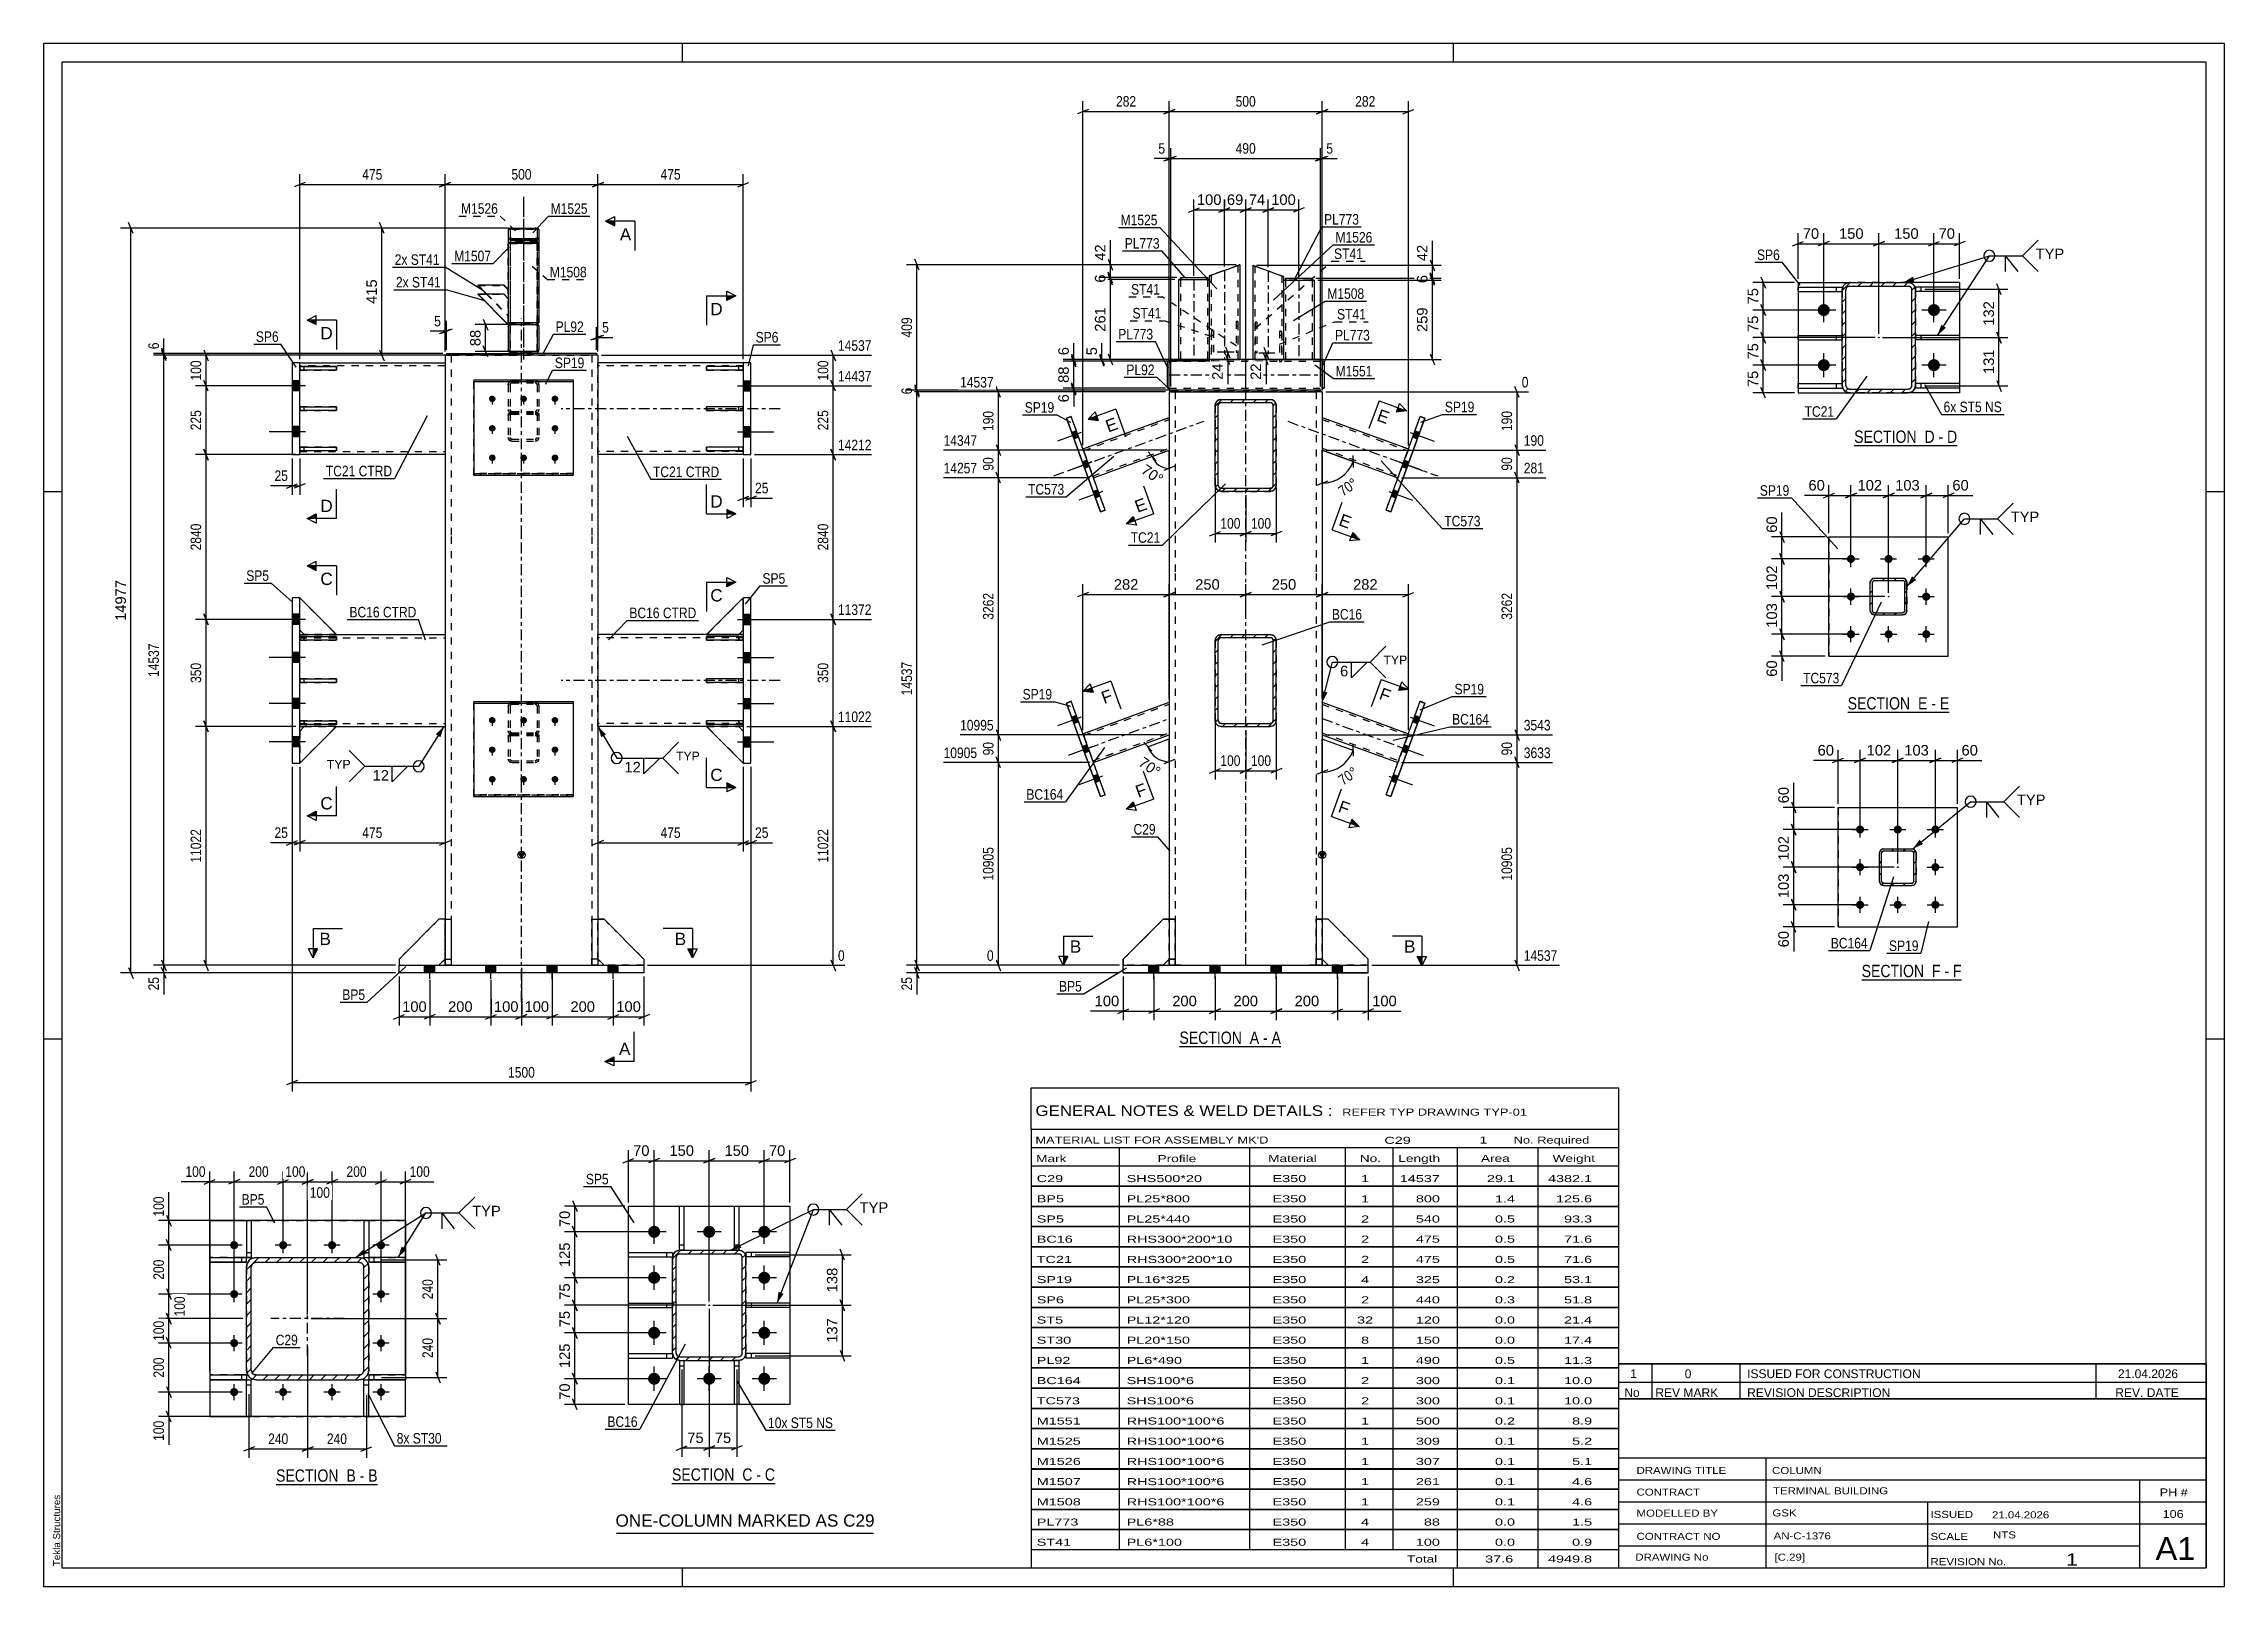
# Model space of a CAD drawing. Header units: millimetres. Extents: x -130 to 464, y -169 to 251.
import ezdxf

# ---------------------------------------------------------------- set-up
doc = ezdxf.new("R2010")
doc.units = ezdxf.units.MM
doc.linetypes.add('DXK_LINE_DOT2', pattern=[3.9198, 1.9599, -1.9599])
doc.linetypes.add('DXK_LINE_DOT3', pattern=[5.9187, 2.979, -0.9799, 0.9799, -0.9799])
doc.styles.add('Arial', font='ARIAL.TTF', dxfattribs={"height": 0.2})
doc.styles.add('Arial Narrow', font='ARIALN.TTF', dxfattribs={"height": 0.2})

# ---------------------------------------------------------------- blocks, each defined once
blk = doc.blocks.new('Unknown-284859513-1134')
at = {"color": 5, "linetype": 'Continuous'}
for p, q in [((463.84, 250.9), (-130.16, 250.9)), ((-130.16, 250.9), (-130.16, -169.1)), ((43.84, 245.9), (43.84, 250.9)), ((253.84, 245.9), (253.84, 250.9)), ((463.84, -169.1), (463.84, 250.9)), ((458.84, 245.9), (-125.16, 245.9)), ((-125.16, 245.9), (-125.16, -164.1)), ((458.84, -164.1), (458.84, 245.9)), ((-125.16, 128.9), (-130.16, 128.9)), ((463.84, 128.9), (458.84, 128.9)), ((-125.16, -20.1), (-130.16, -20.1)), ((463.84, -20.1), (458.84, -20.1)), ((-125.16, -164.1), (458.84, -164.1)), ((43.84, -169.1), (43.84, -164.1)), ((253.84, -169.1), (253.84, -164.1)), ((-130.16, -169.1), (463.84, -169.1))]:
    blk.add_line(p, q, dxfattribs=at)
at = {"color": 174, "linetype": 'Continuous', "style": 'Arial'}
blk.add_text('Tekla Structures', height=1.9102, rotation=90, dxfattribs=at).set_placement((-125.66, -163.6))
blk = doc.blocks.new('Unknown-284859513-11 - 3140')
at = {"color": 6, "linetype": 'Continuous'}
blk.add_line((-66.85, -141.35), (-39.2, -141.35), dxfattribs=at)
at = {"color": 0, "linetype": 'Continuous'}
blk.add_wipeout([(-48.74, -140.6), (-48.74, -137.1), (-66.85, -137.1), (-66.85, -140.6)], dxfattribs=at)
blk.add_wipeout([(-45.13, -140.6), (-45.13, -137.1), (-47.69, -137.1), (-47.69, -140.6)], dxfattribs=at)
at = {"color": 7, "linetype": 'Continuous', "style": 'Arial Narrow'}
blk.add_text('SECTION ', height=3.34, dxfattribs=at).set_placement((-66.85, -140.6))
at = {"color": 0, "linetype": 'Continuous'}
blk.add_wipeout([(-42.81, -140.6), (-42.81, -137.1), (-44.08, -137.1), (-44.08, -140.6)], dxfattribs=at)
at = {"color": 7, "linetype": 'Continuous', "style": 'Arial Narrow'}
blk.add_text('B', height=3.34, dxfattribs=at).set_placement((-47.69, -140.6))
at = {"color": 0, "linetype": 'Continuous'}
blk.add_wipeout([(-39.2, -140.6), (-39.2, -137.1), (-41.76, -137.1), (-41.76, -140.6)], dxfattribs=at)
at = {"color": 7, "linetype": 'Continuous', "style": 'Arial Narrow'}
for s, p in [('-', (-44.08, -140.6)), ('B', (-41.76, -140.6))]:
    blk.add_text(s, height=3.34, dxfattribs=at).set_placement(p)
blk = doc.blocks.new('Unknown-284859513-13 - 2938')
at = {"color": 6, "linetype": 'Continuous'}
blk.add_line((361.23, 68.89), (388.88, 68.89), dxfattribs=at)
at = {"color": 0, "linetype": 'Continuous'}
blk.add_wipeout([(379.34, 69.64), (379.34, 73.14), (361.23, 73.14), (361.23, 69.64)], dxfattribs=at)
blk.add_wipeout([(382.95, 69.64), (382.95, 73.14), (380.39, 73.14), (380.39, 69.64)], dxfattribs=at)
at = {"color": 7, "linetype": 'Continuous', "style": 'Arial Narrow'}
blk.add_text('SECTION ', height=3.34, dxfattribs=at).set_placement((361.23, 69.64))
at = {"color": 0, "linetype": 'Continuous'}
blk.add_wipeout([(385.27, 69.64), (385.27, 73.14), (384, 73.14), (384, 69.64)], dxfattribs=at)
at = {"color": 7, "linetype": 'Continuous', "style": 'Arial Narrow'}
blk.add_text('E', height=3.34, dxfattribs=at).set_placement((380.39, 69.64))
at = {"color": 0, "linetype": 'Continuous'}
blk.add_wipeout([(388.88, 69.64), (388.88, 73.14), (386.32, 73.14), (386.32, 69.64)], dxfattribs=at)
at = {"color": 7, "linetype": 'Continuous', "style": 'Arial Narrow'}
for s, p in [('E', (386.32, 69.64)), ('-', (384, 69.64))]:
    blk.add_text(s, height=3.34, dxfattribs=at).set_placement(p)
blk = doc.blocks.new('Unknown-284859513-14 - 2628')
at = {"color": 6, "linetype": 'Continuous'}
blk.add_line((40.99, -141.08), (69.06, -141.08), dxfattribs=at)
at = {"color": 0, "linetype": 'Continuous'}
blk.add_wipeout([(59.1, -140.33), (59.1, -136.83), (40.99, -136.83), (40.99, -140.33)], dxfattribs=at)
blk.add_wipeout([(62.92, -140.33), (62.92, -136.83), (60.15, -136.83), (60.15, -140.33)], dxfattribs=at)
at = {"color": 7, "linetype": 'Continuous', "style": 'Arial Narrow'}
blk.add_text('SECTION ', height=3.34, dxfattribs=at).set_placement((40.99, -140.33))
at = {"color": 0, "linetype": 'Continuous'}
blk.add_wipeout([(65.24, -140.33), (65.24, -136.83), (63.97, -136.83), (63.97, -140.33)], dxfattribs=at)
at = {"color": 7, "linetype": 'Continuous', "style": 'Arial Narrow'}
blk.add_text('C', height=3.34, dxfattribs=at).set_placement((60.15, -140.33))
at = {"color": 0, "linetype": 'Continuous'}
blk.add_wipeout([(69.06, -140.33), (69.06, -136.83), (66.29, -136.83), (66.29, -140.33)], dxfattribs=at)
at = {"color": 7, "linetype": 'Continuous', "style": 'Arial Narrow'}
for s, p in [('-', (63.97, -140.33)), ('C', (66.29, -140.33))]:
    blk.add_text(s, height=3.34, dxfattribs=at).set_placement(p)
blk = doc.blocks.new('Unknown-284859513-15 - 1542')
at = {"color": 6, "linetype": 'Continuous'}
blk.add_line((365.04, -3.98), (392.25, -3.98), dxfattribs=at)
at = {"color": 0, "linetype": 'Continuous'}
blk.add_wipeout([(383.14, -3.23), (383.14, 0.27), (365.04, 0.27), (365.04, -3.23)], dxfattribs=at)
blk.add_wipeout([(386.54, -3.23), (386.54, 0.27), (384.19, 0.27), (384.19, -3.23)], dxfattribs=at)
at = {"color": 7, "linetype": 'Continuous', "style": 'Arial Narrow'}
blk.add_text('SECTION ', height=3.34, dxfattribs=at).set_placement((365.04, -3.23))
at = {"color": 0, "linetype": 'Continuous'}
blk.add_wipeout([(388.86, -3.23), (388.86, 0.27), (387.59, 0.27), (387.59, -3.23)], dxfattribs=at)
at = {"color": 7, "linetype": 'Continuous', "style": 'Arial Narrow'}
blk.add_text('F', height=3.34, dxfattribs=at).set_placement((384.19, -3.23))
at = {"color": 0, "linetype": 'Continuous'}
blk.add_wipeout([(392.25, -3.23), (392.25, 0.27), (389.91, 0.27), (389.91, -3.23)], dxfattribs=at)
at = {"color": 7, "linetype": 'Continuous', "style": 'Arial Narrow'}
for s, p in [('F', (389.91, -3.23)), ('-', (387.59, -3.23))]:
    blk.add_text(s, height=3.34, dxfattribs=at).set_placement(p)
blk = doc.blocks.new('Unknown-284859513-16 - 1249')
at = {"color": 6, "linetype": 'Continuous'}
blk.add_line((362.99, 141.47), (391.06, 141.47), dxfattribs=at)
at = {"color": 0, "linetype": 'Continuous'}
blk.add_wipeout([(381.1, 142.22), (381.1, 145.72), (362.99, 145.72), (362.99, 142.22)], dxfattribs=at)
blk.add_wipeout([(384.92, 142.22), (384.92, 145.72), (382.15, 145.72), (382.15, 142.22)], dxfattribs=at)
at = {"color": 7, "linetype": 'Continuous', "style": 'Arial Narrow'}
blk.add_text('SECTION ', height=3.34, dxfattribs=at).set_placement((362.99, 142.22))
at = {"color": 0, "linetype": 'Continuous'}
blk.add_wipeout([(387.24, 142.22), (387.24, 145.72), (385.97, 145.72), (385.97, 142.22)], dxfattribs=at)
at = {"color": 7, "linetype": 'Continuous', "style": 'Arial Narrow'}
blk.add_text('D', height=3.34, dxfattribs=at).set_placement((382.15, 142.22))
at = {"color": 0, "linetype": 'Continuous'}
blk.add_wipeout([(391.06, 142.22), (391.06, 145.72), (388.29, 145.72), (388.29, 142.22)], dxfattribs=at)
at = {"color": 7, "linetype": 'Continuous', "style": 'Arial Narrow'}
for s, p in [('-', (385.97, 142.22)), ('D', (388.29, 142.22))]:
    blk.add_text(s, height=3.34, dxfattribs=at).set_placement(p)
blk = doc.blocks.new('Unknown-284859513-17 - 1774')
at = {"color": 6, "linetype": 'Continuous'}
blk.add_line((179.21, -22.16), (206.85, -22.16), dxfattribs=at)
at = {"color": 0, "linetype": 'Continuous'}
blk.add_wipeout([(197.32, -21.41), (197.32, -17.91), (179.21, -17.91), (179.21, -21.41)], dxfattribs=at)
blk.add_wipeout([(200.92, -21.41), (200.92, -17.91), (198.37, -17.91), (198.37, -21.41)], dxfattribs=at)
at = {"color": 7, "linetype": 'Continuous', "style": 'Arial Narrow'}
blk.add_text('SECTION ', height=3.34, dxfattribs=at).set_placement((179.21, -21.41))
at = {"color": 0, "linetype": 'Continuous'}
blk.add_wipeout([(203.25, -21.41), (203.25, -17.91), (201.97, -17.91), (201.97, -21.41)], dxfattribs=at)
at = {"color": 7, "linetype": 'Continuous', "style": 'Arial Narrow'}
blk.add_text('A', height=3.34, dxfattribs=at).set_placement((198.37, -21.41))
at = {"color": 0, "linetype": 'Continuous'}
blk.add_wipeout([(206.85, -21.41), (206.85, -17.91), (204.3, -17.91), (204.3, -21.41)], dxfattribs=at)
at = {"color": 7, "linetype": 'Continuous', "style": 'Arial Narrow'}
for s, p in [('-', (201.97, -21.41)), ('A', (204.3, -21.41))]:
    blk.add_text(s, height=3.34, dxfattribs=at).set_placement(p)
blk = doc.blocks.new('Part-284859513-3156 - 3140')
at = {"color": 2, "linetype": 'Continuous'}
for p, q in [((-42.93, -69.54), (-42.93, -79.54)), ((-41.6, -69.54), (-42.93, -69.54)), ((-41.6, -69.54), (-41.6, -79.54)), ((-42.93, -78.21), (-41.6, -78.21)), ((-42.93, -79.54), (-41.6, -79.54)), ((-42.93, -79.54), (-41.6, -79.54))]:
    blk.add_line(p, q, dxfattribs=at)
at = {"color": 7, "linetype": 'DXK_LINE_DOT2'}
for p, q in [((-42.93, -69.54), (-41.6, -69.54)), ((-42.93, -78.21), (-41.6, -78.21)), ((-41.6, -79.54), (-41.6, -79.54))]:
    blk.add_line(p, q, dxfattribs=at)
blk = doc.blocks.new('Bolt-284859513-3177 - 3140')
at = {"linetype": 'Continuous'}
for points in [[(-78.26, -77.31), (-78.49, -77.29), (-78.71, -77.21), (-78.91, -77.1), (-79.08, -76.95), (-79.21, -76.76), (-79.31, -76.55), (-79.36, -76.32), (-79.36, -76.09), (-79.31, -75.87), (-79.21, -75.66), (-79.08, -75.47), (-78.91, -75.32), (-78.71, -75.2), (-78.49, -75.13), (-78.26, -75.11), (-78.03, -75.13), (-77.81, -75.2), (-77.62, -75.32), (-77.44, -75.47), (-77.31, -75.66), (-77.22, -75.87), (-77.17, -76.09), (-77.17, -76.32), (-77.22, -76.55), (-77.31, -76.76), (-77.44, -76.95), (-77.62, -77.1), (-77.81, -77.21), (-78.03, -77.29)], [(-64.93, -77.31), (-65.16, -77.29), (-65.38, -77.21), (-65.57, -77.1), (-65.75, -76.95), (-65.88, -76.76), (-65.97, -76.55), (-66.02, -76.32), (-66.02, -76.09), (-65.97, -75.87), (-65.88, -75.66), (-65.75, -75.47), (-65.57, -75.32), (-65.38, -75.2), (-65.16, -75.13), (-64.93, -75.11), (-64.7, -75.13), (-64.48, -75.2), (-64.28, -75.32), (-64.11, -75.47), (-63.98, -75.66), (-63.88, -75.87), (-63.83, -76.09), (-63.83, -76.32), (-63.88, -76.55), (-63.98, -76.76), (-64.11, -76.95), (-64.28, -77.1), (-64.48, -77.21), (-64.7, -77.29)], [(-51.6, -77.31), (-51.82, -77.29), (-52.04, -77.21), (-52.24, -77.1), (-52.41, -76.95), (-52.55, -76.76), (-52.64, -76.55), (-52.69, -76.32), (-52.69, -76.09), (-52.64, -75.87), (-52.55, -75.66), (-52.41, -75.47), (-52.24, -75.32), (-52.04, -75.2), (-51.82, -75.13), (-51.6, -75.11), (-51.37, -75.13), (-51.15, -75.2), (-50.95, -75.32), (-50.78, -75.47), (-50.64, -75.66), (-50.55, -75.87), (-50.5, -76.09), (-50.5, -76.32), (-50.55, -76.55), (-50.64, -76.76), (-50.78, -76.95), (-50.95, -77.1), (-51.15, -77.21), (-51.37, -77.29)], [(-38.26, -77.31), (-38.49, -77.29), (-38.71, -77.21), (-38.91, -77.1), (-39.08, -76.95), (-39.21, -76.76), (-39.31, -76.55), (-39.36, -76.32), (-39.36, -76.09), (-39.31, -75.87), (-39.21, -75.66), (-39.08, -75.47), (-38.91, -75.32), (-38.71, -75.2), (-38.49, -75.13), (-38.26, -75.11), (-38.03, -75.13), (-37.81, -75.2), (-37.62, -75.32), (-37.44, -75.47), (-37.31, -75.66), (-37.22, -75.87), (-37.17, -76.09), (-37.17, -76.32), (-37.22, -76.55), (-37.31, -76.76), (-37.44, -76.95), (-37.62, -77.1), (-37.81, -77.21), (-38.03, -77.29)], [(-78.26, -90.64), (-78.49, -90.62), (-78.71, -90.55), (-78.91, -90.43), (-79.08, -90.28), (-79.21, -90.09), (-79.31, -89.88), (-79.36, -89.66), (-79.36, -89.43), (-79.31, -89.2), (-79.21, -88.99), (-79.08, -88.81), (-78.91, -88.65), (-78.71, -88.54), (-78.49, -88.47), (-78.26, -88.44), (-78.03, -88.47), (-77.81, -88.54), (-77.62, -88.65), (-77.44, -88.81), (-77.31, -88.99), (-77.22, -89.2), (-77.17, -89.43), (-77.17, -89.66), (-77.22, -89.88), (-77.31, -90.09), (-77.44, -90.28), (-77.62, -90.43), (-77.81, -90.55), (-78.03, -90.62)], [(-38.26, -90.64), (-38.49, -90.62), (-38.71, -90.55), (-38.91, -90.43), (-39.08, -90.28), (-39.21, -90.09), (-39.31, -89.88), (-39.36, -89.66), (-39.36, -89.43), (-39.31, -89.2), (-39.21, -88.99), (-39.08, -88.81), (-38.91, -88.65), (-38.71, -88.54), (-38.49, -88.47), (-38.26, -88.44), (-38.03, -88.47), (-37.81, -88.54), (-37.62, -88.65), (-37.44, -88.81), (-37.31, -88.99), (-37.22, -89.2), (-37.17, -89.43), (-37.17, -89.66), (-37.22, -89.88), (-37.31, -90.09), (-37.44, -90.28), (-37.62, -90.43), (-37.81, -90.55), (-38.03, -90.62)], [(-78.26, -103.98), (-78.49, -103.95), (-78.71, -103.88), (-78.91, -103.77), (-79.08, -103.61), (-79.21, -103.43), (-79.31, -103.22), (-79.36, -102.99), (-79.36, -102.76), (-79.31, -102.54), (-79.21, -102.33), (-79.08, -102.14), (-78.91, -101.99), (-78.71, -101.87), (-78.49, -101.8), (-78.26, -101.78), (-78.03, -101.8), (-77.81, -101.87), (-77.62, -101.99), (-77.44, -102.14), (-77.31, -102.33), (-77.22, -102.54), (-77.17, -102.76), (-77.17, -102.99), (-77.22, -103.22), (-77.31, -103.43), (-77.44, -103.61), (-77.62, -103.77), (-77.81, -103.88), (-78.03, -103.95)], [(-38.26, -103.98), (-38.49, -103.95), (-38.71, -103.88), (-38.91, -103.77), (-39.08, -103.61), (-39.21, -103.43), (-39.31, -103.22), (-39.36, -102.99), (-39.36, -102.76), (-39.31, -102.54), (-39.21, -102.33), (-39.08, -102.14), (-38.91, -101.99), (-38.71, -101.87), (-38.49, -101.8), (-38.26, -101.78), (-38.03, -101.8), (-37.81, -101.87), (-37.62, -101.99), (-37.44, -102.14), (-37.31, -102.33), (-37.22, -102.54), (-37.17, -102.76), (-37.17, -102.99), (-37.22, -103.22), (-37.31, -103.43), (-37.44, -103.61), (-37.62, -103.77), (-37.81, -103.88), (-38.03, -103.95)], [(-78.26, -117.31), (-78.49, -117.29), (-78.71, -117.21), (-78.91, -117.1), (-79.08, -116.95), (-79.21, -116.76), (-79.31, -116.55), (-79.36, -116.32), (-79.36, -116.09), (-79.31, -115.87), (-79.21, -115.66), (-79.08, -115.47), (-78.91, -115.32), (-78.71, -115.2), (-78.49, -115.13), (-78.26, -115.11), (-78.03, -115.13), (-77.81, -115.2), (-77.62, -115.32), (-77.44, -115.47), (-77.31, -115.66), (-77.22, -115.87), (-77.17, -116.09), (-77.17, -116.32), (-77.22, -116.55), (-77.31, -116.76), (-77.44, -116.95), (-77.62, -117.1), (-77.81, -117.21), (-78.03, -117.29)], [(-64.93, -117.31), (-65.16, -117.29), (-65.38, -117.21), (-65.57, -117.1), (-65.75, -116.95), (-65.88, -116.76), (-65.97, -116.55), (-66.02, -116.32), (-66.02, -116.09), (-65.97, -115.87), (-65.88, -115.66), (-65.75, -115.47), (-65.57, -115.32), (-65.38, -115.2), (-65.16, -115.13), (-64.93, -115.11), (-64.7, -115.13), (-64.48, -115.2), (-64.28, -115.32), (-64.11, -115.47), (-63.98, -115.66), (-63.88, -115.87), (-63.83, -116.09), (-63.83, -116.32), (-63.88, -116.55), (-63.98, -116.76), (-64.11, -116.95), (-64.28, -117.1), (-64.48, -117.21), (-64.7, -117.29)], [(-51.6, -117.31), (-51.82, -117.29), (-52.04, -117.21), (-52.24, -117.1), (-52.41, -116.95), (-52.55, -116.76), (-52.64, -116.55), (-52.69, -116.32), (-52.69, -116.09), (-52.64, -115.87), (-52.55, -115.66), (-52.41, -115.47), (-52.24, -115.32), (-52.04, -115.2), (-51.82, -115.13), (-51.6, -115.11), (-51.37, -115.13), (-51.15, -115.2), (-50.95, -115.32), (-50.78, -115.47), (-50.64, -115.66), (-50.55, -115.87), (-50.5, -116.09), (-50.5, -116.32), (-50.55, -116.55), (-50.64, -116.76), (-50.78, -116.95), (-50.95, -117.1), (-51.15, -117.21), (-51.37, -117.29)], [(-38.26, -117.31), (-38.49, -117.29), (-38.71, -117.21), (-38.91, -117.1), (-39.08, -116.95), (-39.21, -116.76), (-39.31, -116.55), (-39.36, -116.32), (-39.36, -116.09), (-39.31, -115.87), (-39.21, -115.66), (-39.08, -115.47), (-38.91, -115.32), (-38.71, -115.2), (-38.49, -115.13), (-38.26, -115.11), (-38.03, -115.13), (-37.81, -115.2), (-37.62, -115.32), (-37.44, -115.47), (-37.31, -115.66), (-37.22, -115.87), (-37.17, -116.09), (-37.17, -116.32), (-37.22, -116.55), (-37.31, -116.76), (-37.44, -116.95), (-37.62, -117.1), (-37.81, -117.21), (-38.03, -117.29)]]:
    blk.add_hatch(color=1, dxfattribs=at).paths.add_polyline_path(points)
at = {"color": 1, "linetype": 'Continuous'}
for p, q in [((-76.06, -76.21), (-80.46, -76.21)), ((-78.26, -78.41), (-78.26, -74.01)), ((-62.73, -76.21), (-67.13, -76.21)), ((-64.93, -78.41), (-64.93, -74.01)), ((-49.4, -76.21), (-53.8, -76.21)), ((-51.6, -78.41), (-51.6, -74.01)), ((-36.06, -76.21), (-40.46, -76.21)), ((-38.26, -78.41), (-38.26, -74.01)), ((-78.26, -91.74), (-78.26, -87.34)), ((-38.26, -91.74), (-38.26, -87.34)), ((-76.06, -89.54), (-80.46, -89.54)), ((-36.06, -89.54), (-40.46, -89.54)), ((-78.26, -105.08), (-78.26, -100.68)), ((-38.26, -105.08), (-38.26, -100.68)), ((-76.06, -102.88), (-80.46, -102.88)), ((-36.06, -102.88), (-40.46, -102.88)), ((-76.06, -116.21), (-80.46, -116.21)), ((-78.26, -118.41), (-78.26, -114.01)), ((-62.73, -116.21), (-67.13, -116.21)), ((-64.93, -118.41), (-64.93, -114.01)), ((-49.4, -116.21), (-53.8, -116.21)), ((-51.6, -118.41), (-51.6, -114.01)), ((-36.06, -116.21), (-40.46, -116.21)), ((-38.26, -118.41), (-38.26, -114.01))]:
    blk.add_line(p, q, dxfattribs=at)
blk = doc.blocks.new('Part-284859513-3161 - 3140')
at = {"color": 2, "linetype": 'Continuous'}
for p, q in [((-74.93, -69.54), (-74.93, -79.54)), ((-73.6, -69.54), (-74.93, -69.54)), ((-73.6, -69.54), (-73.6, -79.54)), ((-74.93, -78.21), (-73.6, -78.21)), ((-73.6, -79.54), (-74.93, -79.54)), ((-74.93, -79.54), (-73.6, -79.54))]:
    blk.add_line(p, q, dxfattribs=at)
at = {"color": 7, "linetype": 'DXK_LINE_DOT2'}
for p, q in [((-74.93, -69.54), (-73.6, -69.54)), ((-74.93, -78.21), (-73.6, -78.21)), ((-74.93, -79.54), (-74.93, -79.54))]:
    blk.add_line(p, q, dxfattribs=at)
blk = doc.blocks.new('Part-284859513-3166 - 3140')
at = {"color": 2, "linetype": 'Continuous'}
for p, q in [((-42.93, -112.87), (-41.6, -112.87)), ((-42.93, -122.88), (-42.93, -112.87)), ((-42.93, -114.21), (-41.6, -114.21)), ((-41.6, -122.88), (-41.6, -112.87)), ((-42.93, -122.88), (-41.6, -122.88))]:
    blk.add_line(p, q, dxfattribs=at)
at = {"color": 7, "linetype": 'DXK_LINE_DOT2'}
for p, q in [((-42.93, -112.88), (-41.6, -112.88)), ((-42.93, -114.21), (-41.6, -114.21)), ((-41.6, -122.88), (-42.93, -122.88))]:
    blk.add_line(p, q, dxfattribs=at)
blk = doc.blocks.new('Part-284859513-3235 - 3140')
at = {"color": 2, "linetype": 'Continuous'}
for p, q in [((-40.26, -111.54), (-41.6, -111.54)), ((-41.6, -111.54), (-41.6, -112.87)), ((-40.26, -111.54), (-40.26, -112.87)), ((-31.6, -111.54), (-40.26, -111.54)), ((-31.6, -111.54), (-31.6, -112.88)), ((-40.26, -112.87), (-41.6, -112.87)), ((-41.6, -112.88), (-40.26, -112.88)), ((-31.6, -112.88), (-40.26, -112.87)), ((-40.26, -112.88), (-31.6, -112.88)), ((-31.6, -112.88), (-31.6, -112.88))]:
    blk.add_line(p, q, dxfattribs=at)
at = {"color": 7, "linetype": 'DXK_LINE_DOT2'}
for p, q in [((-41.6, -111.54), (-40.26, -111.54)), ((-40.26, -111.54), (-31.6, -111.54)), ((-41.6, -112.87), (-41.6, -112.88)), ((-41.6, -112.88), (-41.6, -112.87)), ((-40.26, -112.87), (-40.26, -112.88)), ((-31.6, -112.88), (-31.6, -112.88))]:
    blk.add_line(p, q, dxfattribs=at)
blk = doc.blocks.new('Part-284859513-3171 - 3140')
at = {"color": 2, "linetype": 'Continuous'}
for p, q in [((-74.93, -112.87), (-73.6, -112.87)), ((-74.93, -122.88), (-74.93, -112.87)), ((-74.93, -114.21), (-73.6, -114.21)), ((-73.6, -122.88), (-73.6, -112.87)), ((-74.93, -122.88), (-73.6, -122.88))]:
    blk.add_line(p, q, dxfattribs=at)
at = {"color": 7, "linetype": 'DXK_LINE_DOT2'}
for p, q in [((-74.93, -112.88), (-73.6, -112.88)), ((-74.93, -114.21), (-73.6, -114.21)), ((-73.6, -122.88), (-74.93, -122.88))]:
    blk.add_line(p, q, dxfattribs=at)
blk = doc.blocks.new('Part-284859513-3240 - 3140')
at = {"color": 2, "linetype": 'Continuous'}
for p, q in [((-40.26, -79.54), (-41.6, -79.54)), ((-41.6, -79.54), (-41.6, -80.87)), ((-40.26, -80.87), (-41.6, -80.87)), ((-41.6, -80.87), (-41.6, -80.88)), ((-41.6, -80.88), (-41.6, -80.87)), ((-41.6, -80.88), (-40.26, -80.88)), ((-40.26, -79.54), (-40.26, -80.87)), ((-31.6, -79.54), (-40.26, -79.54)), ((-31.6, -80.88), (-40.26, -80.87)), ((-40.26, -80.88), (-31.6, -80.88)), ((-31.6, -79.54), (-31.6, -80.88)), ((-31.6, -80.88), (-31.6, -80.88))]:
    blk.add_line(p, q, dxfattribs=at)
at = {"color": 7, "linetype": 'DXK_LINE_DOT2'}
for p, q in [((-41.6, -79.54), (-40.26, -79.54)), ((-40.26, -79.54), (-31.6, -79.54)), ((-40.26, -80.87), (-40.26, -80.88)), ((-31.6, -80.88), (-31.6, -80.88))]:
    blk.add_line(p, q, dxfattribs=at)
blk = doc.blocks.new('Part-284859513-3176 - 3140')
at = {"linetype": 'Continuous'}
h = blk.add_hatch(dxfattribs=at)
h.set_pattern_fill('', scale=0.7, style=0, pattern_type=0)
h.set_pattern_definition([(45, (-41.798, -81.1864), (-1.57154, 1.57154), [])])
h.paths.add_polyline_path([(-41.6, -82.21), (-41.8, -81.19), (-42.38, -80.32), (-43.24, -79.74), (-44.26, -79.54), (-72.26, -79.54), (-73.28, -79.74), (-74.15, -80.32), (-74.73, -81.19), (-74.93, -82.21), (-74.93, -110.21), (-74.73, -111.23), (-74.15, -112.09), (-73.28, -112.67), (-72.26, -112.87), (-44.26, -112.87), (-43.24, -112.67), (-42.38, -112.09), (-41.8, -111.23), (-41.6, -110.21)])
h.paths.add_polyline_path([(-43.03, -110.72), (-43.32, -111.15), (-43.75, -111.44), (-44.26, -111.54), (-72.26, -111.54), (-72.77, -111.44), (-73.2, -111.15), (-73.49, -110.72), (-73.6, -110.21), (-73.6, -82.21), (-73.49, -81.7), (-73.2, -81.26), (-72.77, -80.98), (-72.26, -80.87), (-44.26, -80.87), (-43.75, -80.98), (-43.32, -81.26), (-43.03, -81.7), (-42.93, -82.21), (-42.93, -110.21)])
at = {"color": 7, "linetype": 'DXK_LINE_DOT2'}
for p, q in [((-74.93, -82.21), (-74.73, -81.19)), ((-74.93, -82.21), (-74.93, -110.21)), ((-73.49, -81.7), (-73.6, -82.21)), ((-73.6, -82.21), (-73.6, -82.21)), ((-73.6, -110.21), (-73.6, -82.21)), ((-73.49, -81.7), (-73.49, -81.7)), ((-73.28, -79.75), (-72.26, -79.54)), ((-72.26, -79.54), (-44.26, -79.54)), ((-72.26, -79.54), (-72.26, -79.54)), ((-44.26, -79.54), (-44.26, -79.54)), ((-44.26, -79.54), (-43.24, -79.75)), ((-43.03, -81.7), (-43.03, -81.7)), ((-42.93, -82.21), (-43.03, -81.7)), ((-42.93, -82.21), (-42.93, -82.21)), ((-42.93, -110.21), (-42.93, -82.21)), ((-41.8, -81.19), (-41.6, -82.21)), ((-41.6, -82.21), (-41.6, -110.21)), ((-74.73, -111.23), (-74.93, -110.21)), ((-73.6, -110.21), (-73.6, -110.21)), ((-73.6, -110.21), (-73.49, -110.72)), ((-72.77, -111.44), (-72.26, -111.54)), ((-72.26, -111.54), (-72.26, -111.54)), ((-72.26, -111.54), (-44.26, -111.54)), ((-44.26, -111.54), (-43.75, -111.44)), ((-44.26, -111.54), (-44.26, -111.54)), ((-43.03, -110.72), (-42.93, -110.21)), ((-42.93, -110.21), (-42.93, -110.21)), ((-41.6, -110.21), (-41.8, -111.23))]:
    blk.add_line(p, q, dxfattribs=at)
at = {"color": 2, "linetype": 'Continuous'}
for p, q in [((-74.73, -81.19), (-74.93, -82.21)), ((-74.93, -110.21), (-74.93, -82.21)), ((-73.6, -82.21), (-73.49, -81.7)), ((-73.6, -110.21), (-73.6, -82.21)), ((-72.26, -79.54), (-73.28, -79.74)), ((-72.77, -80.98), (-72.26, -80.87)), ((-72.26, -80.88), (-72.77, -80.98)), ((-72.26, -79.54), (-44.26, -79.54)), ((-72.26, -80.88), (-72.26, -80.87)), ((-72.26, -80.87), (-44.26, -80.87)), ((-72.26, -80.88), (-44.26, -80.88)), ((-43.24, -79.74), (-44.26, -79.54)), ((-44.26, -80.88), (-44.26, -80.87)), ((-44.26, -80.87), (-43.75, -80.98)), ((-43.75, -80.98), (-44.26, -80.88)), ((-43.03, -81.7), (-42.93, -82.21)), ((-42.93, -110.21), (-42.93, -82.21)), ((-41.6, -82.21), (-41.8, -81.19)), ((-41.6, -110.21), (-41.6, -82.21)), ((-74.93, -110.21), (-74.73, -111.23)), ((-74.73, -111.23), (-74.73, -111.23)), ((-74.73, -111.23), (-74.73, -111.23)), ((-73.49, -110.72), (-73.6, -110.21)), ((-72.26, -112.88), (-73.28, -112.67)), ((-73.28, -112.67), (-72.26, -112.87)), ((-72.26, -111.54), (-72.77, -111.44)), ((-72.26, -111.54), (-44.26, -111.54)), ((-43.75, -111.44), (-44.26, -111.54)), ((-43.24, -112.67), (-44.26, -112.88)), ((-44.26, -112.87), (-43.24, -112.67)), ((-42.93, -110.21), (-43.03, -110.72)), ((-41.8, -111.23), (-41.6, -110.21)), ((-41.8, -111.23), (-41.8, -111.23)), ((-41.8, -111.23), (-41.8, -111.23)), ((-72.26, -112.88), (-72.26, -112.87)), ((-72.26, -112.87), (-44.26, -112.87)), ((-72.26, -112.88), (-44.26, -112.88)), ((-44.26, -112.88), (-44.26, -112.87))]:
    blk.add_line(p, q, dxfattribs=at)
at = {"color": 7, "linetype": 'DXK_LINE_DOT3'}
for p, q in [((-58.26, -106.21), (-58.26, -86.21)), ((-48.26, -96.21), (-68.26, -96.21))]:
    blk.add_line(p, q, dxfattribs=at)
at = {"color": 2, "linetype": 'Continuous'}
for centre, radius, start, end in [((-72.26, -82.21), 2.67, 112.5, 157.5), ((-72.26, -82.21), 1.33, 112.5, 157.5), ((-72.26, -82.21), 1.33, 112.5, 157.5), ((-44.26, -82.21), 1.33, 22.5, 67.5), ((-44.26, -82.21), 1.33, 22.5, 67.5), ((-44.26, -82.21), 2.67, 22.5, 67.5), ((-72.26, -110.21), 2.67, 202.5, 247.5), ((-72.26, -110.21), 2.67, 202.5, 247.5), ((-72.26, -110.21), 1.33, 202.5, 247.5), ((-44.26, -110.21), 1.33, 292.5, 337.5), ((-44.26, -110.21), 2.67, 292.5, 337.5), ((-44.26, -110.21), 2.67, 292.5, 337.5)]:
    blk.add_arc(centre, radius, start, end, dxfattribs=at)
at = {"color": 7, "linetype": 'DXK_LINE_DOT2'}
for centre, radius, start, end in [((-72.26, -82.21), 2.67, 112.5, 157.5), ((-44.26, -82.21), 2.67, 22.5, 67.5), ((-72.26, -110.21), 1.33, 202.5, 247.5), ((-44.26, -110.21), 1.33, 292.5, 337.5)]:
    blk.add_arc(centre, radius, start, end, dxfattribs=at)
blk = doc.blocks.new('Part-284859513-3199 - 3140')
at = {"color": 2, "linetype": 'Continuous'}
for p, q in [((-84.93, -69.54), (-74.93, -69.54)), ((-84.93, -69.54), (-84.93, -69.54)), ((-84.93, -69.54), (-84.93, -79.54)), ((-42.93, -69.54), (-73.6, -69.54)), ((-31.6, -69.54), (-41.6, -69.54)), ((-31.6, -69.54), (-31.6, -69.54)), ((-31.6, -69.54), (-31.6, -79.54)), ((-84.93, -80.88), (-84.93, -111.54)), ((-31.6, -80.88), (-31.6, -111.54)), ((-84.93, -112.88), (-84.93, -122.88)), ((-31.6, -122.88), (-31.6, -112.88)), ((-84.93, -122.88), (-74.93, -122.88)), ((-42.93, -122.88), (-73.6, -122.88)), ((-31.6, -122.88), (-41.6, -122.88))]:
    blk.add_line(p, q, dxfattribs=at)
at = {"color": 7, "linetype": 'DXK_LINE_DOT2'}
for p, q in [((-84.93, -69.54), (-31.6, -69.54)), ((-74.93, -69.54), (-73.6, -69.54)), ((-41.6, -69.54), (-42.93, -69.54)), ((-84.93, -79.54), (-84.93, -80.88)), ((-31.6, -79.54), (-31.6, -80.88)), ((-84.93, -111.54), (-84.93, -112.88)), ((-31.6, -111.54), (-31.6, -112.88)), ((-84.93, -122.88), (-31.6, -122.88)), ((-74.93, -122.88), (-73.6, -122.88)), ((-41.6, -122.88), (-42.93, -122.88))]:
    blk.add_line(p, q, dxfattribs=at)
blk = doc.blocks.new('Part-284859513-3245 - 3140')
at = {"color": 2, "linetype": 'Continuous'}
for p, q in [((-84.93, -111.54), (-84.93, -111.54)), ((-84.93, -111.54), (-76.26, -111.54)), ((-84.93, -111.54), (-84.93, -112.88)), ((-76.26, -111.54), (-74.93, -111.54)), ((-76.26, -111.54), (-76.26, -112.87)), ((-74.93, -111.54), (-74.93, -112.87)), ((-76.26, -112.87), (-84.93, -112.88)), ((-84.93, -112.88), (-76.26, -112.88)), ((-74.93, -112.87), (-76.26, -112.87)), ((-76.26, -112.88), (-74.93, -112.88))]:
    blk.add_line(p, q, dxfattribs=at)
at = {"color": 7, "linetype": 'DXK_LINE_DOT2'}
for p, q in [((-76.26, -111.54), (-84.93, -111.54)), ((-74.93, -111.54), (-76.26, -111.54)), ((-74.93, -111.54), (-74.93, -111.54)), ((-76.26, -112.88), (-76.26, -112.87)), ((-74.93, -112.88), (-74.93, -112.87)), ((-74.93, -112.87), (-74.93, -112.88))]:
    blk.add_line(p, q, dxfattribs=at)
blk = doc.blocks.new('Part-284859513-3250 - 3140')
at = {"color": 2, "linetype": 'Continuous'}
for p, q in [((-84.93, -79.54), (-84.93, -79.54)), ((-84.93, -79.54), (-76.26, -79.54)), ((-84.93, -79.54), (-84.93, -80.88)), ((-76.26, -80.87), (-84.93, -80.88)), ((-84.93, -80.88), (-76.26, -80.88)), ((-76.26, -79.54), (-74.93, -79.54)), ((-76.26, -79.54), (-76.26, -80.87)), ((-74.93, -80.87), (-76.26, -80.87)), ((-76.26, -80.88), (-74.93, -80.88)), ((-74.93, -80.88), (-74.93, -79.54)), ((-74.93, -80.87), (-74.93, -80.88))]:
    blk.add_line(p, q, dxfattribs=at)
at = {"color": 7, "linetype": 'DXK_LINE_DOT2'}
for p, q in [((-76.26, -79.54), (-84.93, -79.54)), ((-74.93, -79.54), (-76.26, -79.54)), ((-76.26, -80.88), (-76.26, -80.87)), ((-74.93, -79.54), (-74.93, -79.54))]:
    blk.add_line(p, q, dxfattribs=at)
blk = doc.blocks.new('Bolt-284859513-3618 - 3550')
at = {"linetype": 'Continuous'}
for points in [[(-62.5, 159.13), (-62.5, 156.38), (-60.42, 156.38), (-60.42, 159.13)], [(-62.5, 159.13), (-62.5, 156.38), (-60.42, 156.38), (-60.42, 159.13)], [(-62.5, 146.63), (-62.5, 143.88), (-60.42, 143.88), (-60.42, 146.63)], [(-62.5, 146.63), (-62.5, 143.88), (-60.42, 143.88), (-60.42, 146.63)]]:
    blk.add_hatch(color=1, dxfattribs=at).paths.add_polyline_path(points)
at = {"color": 1, "linetype": 'Continuous'}
for p, q in [((-58.83, 157.75), (-68.75, 157.75)), ((-58.83, 157.75), (-68.75, 157.75)), ((-60.42, 159.13), (-62.5, 159.13)), ((-60.42, 159.13), (-62.5, 159.13)), ((-60.42, 156.38), (-62.5, 156.38)), ((-60.42, 156.38), (-62.5, 156.38)), ((-58.83, 145.25), (-68.75, 145.25)), ((-58.83, 145.25), (-68.75, 145.25)), ((-60.42, 146.63), (-62.5, 146.63)), ((-60.42, 146.63), (-62.5, 146.63)), ((-60.42, 143.88), (-62.5, 143.88)), ((-60.42, 143.88), (-62.5, 143.88))]:
    blk.add_line(p, q, dxfattribs=at)
blk = doc.blocks.new('Part-284859513-3559 - 3550')
at = {"color": 2, "linetype": 'Continuous'}
for p, q in [((-3.52, 174.3), (-3.6, 173.92)), ((-3.6, 173.92), (-3.6, 167.59)), ((-2.6, 174.92), (-2.98, 174.84)), ((3.74, 174.92), (-2.6, 174.92)), ((4.12, 174.84), (3.74, 174.92)), ((4.74, 173.92), (4.66, 174.3)), ((4.74, 173.92), (4.74, 167.59)), ((-3.6, 167.59), (-3.52, 167.2)), ((-2.98, 166.66), (-2.6, 166.59)), ((3.74, 166.59), (-2.6, 166.59)), ((3.74, 166.59), (4.12, 166.66)), ((4.66, 167.2), (4.74, 167.59))]:
    blk.add_line(p, q, dxfattribs=at)
at = {"color": 7, "linetype": 'DXK_LINE_DOT2'}
for p, q in [((-3.6, 173.92), (-3.52, 174.3)), ((-3.1, 173.92), (-3.06, 174.11)), ((-3.1, 173.92), (-3.1, 167.59)), ((-3.06, 174.11), (-2.95, 174.27)), ((-2.98, 174.84), (-2.6, 174.92)), ((-2.95, 174.27), (-2.79, 174.38)), ((-2.79, 174.38), (-2.6, 174.42)), ((-2.6, 174.42), (3.74, 174.42)), ((3.74, 174.92), (4.12, 174.84)), ((3.74, 174.42), (3.93, 174.38)), ((3.93, 174.38), (4.09, 174.27)), ((4.09, 174.27), (4.2, 174.11)), ((4.2, 174.11), (4.24, 173.92)), ((4.24, 173.92), (4.24, 167.59)), ((4.66, 174.3), (4.74, 173.92)), ((-3.52, 167.2), (-3.6, 167.59)), ((-3.06, 167.39), (-3.1, 167.59)), ((-2.95, 167.23), (-3.06, 167.39)), ((-2.6, 166.59), (-2.98, 166.66)), ((-2.79, 167.12), (-2.95, 167.23)), ((-2.6, 167.09), (-2.79, 167.12)), ((3.74, 167.09), (-2.6, 167.09)), ((3.93, 167.12), (3.74, 167.09)), ((4.12, 166.66), (3.74, 166.59)), ((4.09, 167.23), (3.93, 167.12)), ((4.2, 167.39), (4.09, 167.23)), ((4.24, 167.59), (4.2, 167.39)), ((4.74, 167.59), (4.66, 167.2))]:
    blk.add_line(p, q, dxfattribs=at)
at = {"color": 7, "linetype": 'DXK_LINE_DOT3'}
blk.add_line((0.57, 170.75), (0.57, 170.75), dxfattribs=at)
at = {"color": 2, "linetype": 'Continuous'}
for centre, start, end in [((-2.6, 173.92), 112.5, 157.5), ((3.74, 173.92), 22.5, 67.5), ((-2.6, 167.59), 202.5, 247.5), ((3.74, 167.59), 292.5, 337.5)]:
    blk.add_arc(centre, 1, start, end, dxfattribs=at)
at = {"color": 7, "linetype": 'DXK_LINE_DOT2'}
for centre, start, end in [((-2.6, 173.92), 112.5, 157.5), ((3.74, 173.92), 22.5, 67.5), ((-2.6, 167.59), 202.5, 247.5), ((3.74, 167.59), 292.5, 337.5)]:
    blk.add_arc(centre, 1, start, end, dxfattribs=at)
blk = doc.blocks.new('Part-284859513-3705 - 3550')
at = {"color": 2, "linetype": 'Continuous'}
for p, q in [((59.17, 65.01), (50.42, 65.01)), ((60.42, 55.01), (50.42, 65.01)), ((59.17, 65.01), (60.42, 63.76)), ((60.42, 63.76), (60.42, 55.01))]:
    blk.add_line(p, q, dxfattribs=at)
blk = doc.blocks.new('Part-284859513-3560 - 3550')
at = {"color": 2, "linetype": 'Continuous'}
for p, q in [((-11.93, 182.8), (-4.85, 182.8)), ((-11.93, 182.8), (-3.6, 174.47)), ((-4.85, 182.8), (-3.6, 181.55))]:
    blk.add_line(p, q, dxfattribs=at)
at = {"color": 7, "linetype": 'DXK_LINE_DOT2'}
blk.add_line((-3.6, 181.55), (-3.6, 174.47), dxfattribs=at)
blk = doc.blocks.new('Part-284859513-3697 - 3550')
at = {"color": 7, "linetype": 'DXK_LINE_DOT2'}
for p, q in [((-50.42, 89.47), (-60.42, 89.47)), ((-60.42, 89.47), (-60.42, 88.47)), ((-59.17, 88.47), (-59.17, 89.47)), ((-50.42, 88.47), (-50.42, 89.47)), ((-60.42, 88.47), (-50.42, 88.47))]:
    blk.add_line(p, q, dxfattribs=at)
blk = doc.blocks.new('Part-284859513-3556 - 3550')
at = {"color": 7, "linetype": 'DXK_LINE_DOT2'}
for p, q in [((4.74, 196.53), (-3.6, 196.53)), ((-3.6, 196.53), (-3.6, 174.92)), ((-3.1, 196.53), (-3.1, 174.92)), ((4.24, 174.92), (4.24, 196.53)), ((4.74, 174.92), (4.74, 196.53)), ((-3.6, 174.92), (4.74, 174.92))]:
    blk.add_line(p, q, dxfattribs=at)
blk = doc.blocks.new('Part-284859513-3701 - 3550')
at = {"color": 2, "linetype": 'Continuous'}
for p, q in [((-60.42, 78.01), (-60.42, 77.01)), ((-60.42, 78.01), (-50.42, 78.01)), ((-50.42, 78.01), (-50.42, 77.01)), ((-50.42, 77.01), (-60.42, 77.01))]:
    blk.add_line(p, q, dxfattribs=at)
at = {"color": 7, "linetype": 'DXK_LINE_DOT2'}
for p, q in [((-60.42, 78.01), (-60.42, 78.01)), ((-59.17, 77.01), (-59.17, 78.01)), ((-60.42, 77.01), (-60.42, 77.01))]:
    blk.add_line(p, q, dxfattribs=at)
blk = doc.blocks.new('Part-284859513-3604 - 3550')
at = {"color": 7, "linetype": 'DXK_LINE_DOT2'}
for p, q in [((-50.42, 162.96), (-60.42, 162.96)), ((-60.42, 162.96), (-60.42, 161.96)), ((-60.42, 161.96), (-50.42, 161.96)), ((-59.17, 161.96), (-59.17, 162.96)), ((-50.42, 161.96), (-50.42, 162.96))]:
    blk.add_line(p, q, dxfattribs=at)
blk = doc.blocks.new('Part-284859513-3557 - 3550')
at = {"color": 2, "linetype": 'Continuous'}
for p, q in [((-3.1, 167.09), (-3.1, 174.42)), ((-3.1, 174.42), (4.24, 174.42)), ((4.24, 174.42), (4.24, 167.09)), ((4.24, 167.09), (-3.1, 167.09))]:
    blk.add_line(p, q, dxfattribs=at)
blk = doc.blocks.new('Part-284859513-3558 - 3550')
at = {"color": 7, "linetype": 'DXK_LINE_DOT2'}
for p, q in [((-3.1, 167.09), (-3.1, 174.42)), ((-3.1, 174.42), (4.24, 174.42)), ((4.24, 167.09), (4.24, 174.42)), ((-3.1, 167.09), (4.24, 167.09))]:
    blk.add_line(p, q, dxfattribs=at)
blk = doc.blocks.new('Part-284859513-3608 - 3550')
at = {"color": 7, "linetype": 'DXK_LINE_DOT2'}
for p, q in [((-22.5, 12.5), (-33.33, 1.67)), ((-20.83, 12.5), (-22.5, 12.5)), ((-20.83, 1.67), (-20.83, 12.5)), ((-33.33, 1.67), (-33.33, 0)), ((-33.33, 0), (-22.5, 0)), ((-22.5, 0), (-20.83, 1.67))]:
    blk.add_line(p, q, dxfattribs=at)
blk = doc.blocks.new('Part-284859513-3561 - 3550')
at = {"color": 2, "linetype": 'Continuous'}
for p, q in [((-11.93, 185.23), (-4.85, 185.23)), ((-11.93, 185.23), (-9.5, 182.8)), ((-4.85, 185.23), (-3.6, 183.98))]:
    blk.add_line(p, q, dxfattribs=at)
at = {"color": 7, "linetype": 'DXK_LINE_DOT2'}
for p in [(-9.5, 182.8), (-3.6, 183.98)]:
    blk.add_line(p, (-3.6, 176.89), dxfattribs=at)
blk = doc.blocks.new('Part-284859513-3562 - 3550')
at = {"color": 2, "linetype": 'Continuous'}
for p, q in [((-11.79, 185.08), (-11.93, 185.08)), ((-11.93, 185.08), (-9.65, 182.8))]:
    blk.add_line(p, q, dxfattribs=at)
at = {"color": 7, "linetype": 'DXK_LINE_DOT2'}
for p, q in [((-11.79, 185.08), (-4.85, 185.08)), ((-4.85, 185.08), (-3.6, 183.83)), ((-9.65, 182.8), (-3.6, 176.75)), ((-3.6, 183.83), (-3.6, 176.75))]:
    blk.add_line(p, q, dxfattribs=at)
blk = doc.blocks.new('Part-284859513-3702 - 3550')
at = {"color": 2, "linetype": 'Continuous'}
for p, q in [((-60.42, 66.55), (-60.42, 65.55)), ((-60.42, 66.55), (-50.42, 66.55)), ((-50.42, 65.55), (-60.42, 65.55)), ((-50.42, 66.55), (-50.42, 65.55))]:
    blk.add_line(p, q, dxfattribs=at)
at = {"color": 7, "linetype": 'DXK_LINE_DOT2'}
for p, q in [((-60.42, 66.55), (-60.42, 66.55)), ((-60.42, 65.55), (-60.42, 65.55)), ((-59.17, 65.55), (-59.17, 66.55))]:
    blk.add_line(p, q, dxfattribs=at)
blk = doc.blocks.new('Part-284859513-3563 - 3550')
at = {"color": 2, "linetype": 'Continuous'}
for p, q in [((-11.93, 182.66), (-11.79, 182.66)), ((-3.6, 174.32), (-11.93, 182.66)), ((-3.6, 174.47), (-3.6, 174.32))]:
    blk.add_line(p, q, dxfattribs=at)
at = {"color": 7, "linetype": 'DXK_LINE_DOT2'}
for p, q in [((-11.79, 182.66), (-4.85, 182.66)), ((-4.85, 182.66), (-3.6, 181.41)), ((-3.6, 181.41), (-3.6, 174.47))]:
    blk.add_line(p, q, dxfattribs=at)
blk = doc.blocks.new('Part-284859513-3709 - 3550')
at = {"color": 2, "linetype": 'Continuous'}
for p, q in [((-60.42, 63.76), (-59.17, 65.01)), ((-60.42, 55.01), (-50.42, 65.01)), ((-50.42, 65.01), (-59.17, 65.01))]:
    blk.add_line(p, q, dxfattribs=at)
at = {"color": 7, "linetype": 'DXK_LINE_DOT2'}
for p, q in [((-60.42, 63.76), (-60.42, 63.76)), ((-60.42, 63.76), (-60.42, 55.01)), ((-60.42, 63.76), (-60.42, 63.76)), ((-60.42, 55.01), (-60.42, 55.01)), ((-60.42, 55.01), (-60.42, 55.01))]:
    blk.add_line(p, q, dxfattribs=at)
blk = doc.blocks.new('Part-284859513-3564 - 3550')
at = {"color": 2, "linetype": 'Continuous'}
for p, q in [((4.24, 197.18), (-3.1, 197.18)), ((-3.1, 197.18), (-3.1, 196.68)), ((4.24, 196.68), (4.24, 197.18))]:
    blk.add_line(p, q, dxfattribs=at)
at = {"color": 7, "linetype": 'DXK_LINE_DOT2'}
blk.add_line((-3.1, 196.68), (4.24, 196.68), dxfattribs=at)
blk = doc.blocks.new('Part-284859513-3565 - 3550')
at = {"color": 7, "linetype": 'DXK_LINE_DOT2'}
for p, q in [((4.24, 197.03), (-3.1, 197.03)), ((-3.1, 197.03), (-3.1, 196.53)), ((-3.1, 196.53), (4.24, 196.53)), ((4.24, 196.53), (4.24, 197.03))]:
    blk.add_line(p, q, dxfattribs=at)
blk = doc.blocks.new('Part-284859513-3593 - 3550')
at = {"color": 2, "linetype": 'Continuous'}
for p, q in [((60.41, 141.04), (50.41, 141.04)), ((50.41, 140.04), (50.41, 141.04)), ((60.41, 140.04), (50.41, 140.04)), ((60.41, 141.04), (60.41, 140.04))]:
    blk.add_line(p, q, dxfattribs=at)
at = {"color": 7, "linetype": 'DXK_LINE_DOT2'}
blk.add_line((59.16, 140.04), (59.16, 141.04), dxfattribs=at)
blk = doc.blocks.new('Part-284859513-3597 - 3550')
at = {"color": 7, "linetype": 'DXK_LINE_DOT2'}
for p, q in [((60.41, 152), (50.41, 152)), ((50.41, 152), (50.41, 151)), ((50.41, 151), (60.41, 151)), ((59.16, 151), (59.16, 152)), ((60.41, 151), (60.41, 152))]:
    blk.add_line(p, q, dxfattribs=at)
blk = doc.blocks.new('Part-284859513-3580 - 3550')
at = {"color": 7, "linetype": 'DXK_LINE_DOT3'}
blk.add_line((0.57, 206.68), (0.57, 164.92), dxfattribs=at)
at = {"color": 2, "linetype": 'Continuous'}
for p, q in [((-3.6, 196.68), (-3.6, 174.92)), ((3.74, 196.68), (-3.6, 196.68)), ((3.74, 196.68), (4.74, 196.68)), ((4.74, 196.68), (4.74, 174.92)), ((-2.6, 174.92), (-3.6, 174.92)), ((4.44, 174.92), (3.74, 174.92)), ((4.66, 174.92), (4.44, 174.92)), ((4.74, 174.92), (4.66, 174.92))]:
    blk.add_line(p, q, dxfattribs=at)
at = {"color": 7, "linetype": 'DXK_LINE_DOT2'}
for p, q in [((-3.1, 196.68), (-3.1, 174.92)), ((4.09, 196.68), (3.74, 196.68)), ((4.24, 196.68), (4.24, 174.92)), ((4.66, 196.68), (4.24, 196.68)), ((4.74, 196.68), (4.66, 196.68)), ((4.12, 174.92), (-2.6, 174.92)), ((3.74, 174.92), (4.09, 174.92)), ((4.44, 174.92), (4.74, 174.92))]:
    blk.add_line(p, q, dxfattribs=at)
blk = doc.blocks.new('Part-284859513-3585 - 3550')
at = {"color": 7, "linetype": 'DXK_LINE_DOT3'}
blk.add_line((0.57, 209.16), (0.57, 164.92), dxfattribs=at)
at = {"color": 2, "linetype": 'Continuous'}
for p, q in [((-3.52, 200.45), (-3.6, 200.31)), ((-3.6, 200.31), (-3.6, 196.68)), ((-3.6, 198.01), (-3.52, 197.87)), ((-3.3, 200.57), (-3.52, 200.45)), ((-3.52, 197.87), (-3.3, 197.75)), ((-2.98, 200.65), (-3.3, 200.57)), ((-3.3, 197.75), (-2.98, 197.67)), ((-3.1, 200.31), (-3.06, 200.38)), ((-3.1, 200.31), (-3.1, 198.01)), ((-3.06, 197.94), (-3.1, 198.01)), ((-3.06, 200.38), (-2.95, 200.44)), ((-2.95, 197.88), (-3.06, 197.94)), ((-2.6, 200.68), (-2.98, 200.65)), ((-2.98, 197.67), (-2.6, 197.65)), ((-2.95, 200.44), (-2.79, 200.48)), ((-2.79, 197.84), (-2.95, 197.88)), ((-2.79, 200.48), (-2.6, 200.5)), ((-2.6, 197.83), (-2.79, 197.84)), ((-2.6, 200.68), (3.74, 200.68)), ((-2.6, 200.5), (3.74, 200.5)), ((-2.6, 197.83), (3.74, 197.83)), ((-2.6, 197.65), (3.74, 197.65)), ((4.12, 200.65), (3.74, 200.68)), ((3.74, 200.5), (3.93, 200.48)), ((3.93, 197.84), (3.74, 197.83)), ((3.74, 197.65), (4.12, 197.67)), ((3.93, 200.48), (4.09, 200.44)), ((4.09, 197.88), (3.93, 197.84)), ((4.09, 200.44), (4.2, 200.38)), ((4.2, 197.94), (4.09, 197.88)), ((4.44, 200.57), (4.12, 200.65)), ((4.12, 197.67), (4.44, 197.75)), ((4.2, 200.38), (4.24, 200.31)), ((4.24, 198.01), (4.2, 197.94)), ((4.24, 200.31), (4.24, 198.01)), ((4.66, 200.45), (4.44, 200.57)), ((4.44, 197.75), (4.66, 197.87)), ((4.74, 200.31), (4.66, 200.45)), ((4.66, 197.87), (4.74, 198.01)), ((4.74, 200.31), (4.74, 196.68))]:
    blk.add_line(p, q, dxfattribs=at)
at = {"color": 7, "linetype": 'DXK_LINE_DOT2'}
for p, q in [((-3.6, 174.92), (-3.6, 196.68)), ((-3.1, 198.01), (-3.1, 174.92)), ((4.24, 198.01), (4.24, 174.92)), ((4.74, 196.68), (4.74, 174.92)), ((4.74, 174.92), (-3.6, 174.92))]:
    blk.add_line(p, q, dxfattribs=at)
blk = doc.blocks.new('Part-284859513-3590 - 3550')
at = {"color": 7, "linetype": 'DXK_LINE_DOT3'}
blk.add_line((0.57, 209.02), (0.57, 164.92), dxfattribs=at)
at = {"color": 7, "linetype": 'DXK_LINE_DOT2'}
for p, q in [((-3.6, 200.18), (-3.52, 200.32)), ((-3.6, 200.18), (-3.6, 174.92)), ((-3.52, 197.73), (-3.6, 197.87)), ((-3.52, 200.32), (-3.3, 200.43)), ((-3.3, 197.61), (-3.52, 197.73)), ((-3.3, 200.43), (-2.98, 200.51)), ((-2.98, 197.53), (-3.3, 197.61)), ((-3.06, 200.25), (-3.1, 200.18)), ((-3.1, 200.18), (-3.1, 174.92)), ((-3.1, 197.87), (-3.06, 197.8)), ((-2.95, 200.31), (-3.06, 200.25)), ((-3.06, 197.8), (-2.95, 197.74)), ((-2.98, 200.51), (-2.6, 200.54)), ((-2.6, 197.51), (-2.98, 197.53)), ((-2.79, 200.35), (-2.95, 200.31)), ((-2.95, 197.74), (-2.79, 197.7)), ((-2.6, 200.36), (-2.79, 200.35)), ((-2.79, 197.7), (-2.6, 197.69)), ((-2.6, 200.54), (3.74, 200.54)), ((-2.6, 200.36), (3.74, 200.36)), ((-2.6, 197.69), (3.74, 197.69)), ((-2.6, 197.51), (3.74, 197.51)), ((3.74, 200.54), (4.12, 200.51)), ((3.93, 200.35), (3.74, 200.36)), ((3.74, 197.69), (3.93, 197.7)), ((4.12, 197.53), (3.74, 197.51)), ((4.09, 200.31), (3.93, 200.35)), ((3.93, 197.7), (4.09, 197.74)), ((4.2, 200.25), (4.09, 200.31)), ((4.09, 197.74), (4.2, 197.8)), ((4.12, 200.51), (4.44, 200.43)), ((4.44, 197.61), (4.12, 197.53)), ((4.24, 200.18), (4.2, 200.25)), ((4.2, 197.8), (4.24, 197.87)), ((4.24, 200.18), (4.24, 174.92)), ((4.44, 200.43), (4.66, 200.32)), ((4.66, 197.73), (4.44, 197.61)), ((4.66, 200.32), (4.74, 200.18)), ((4.74, 197.87), (4.66, 197.73)), ((4.74, 200.18), (4.74, 174.92)), ((4.74, 174.92), (-3.6, 174.92))]:
    blk.add_line(p, q, dxfattribs=at)
blk = doc.blocks.new('Part-284859513-3591 - 3550')
at = {"color": 7, "linetype": 'DXK_LINE_DOT2'}
for p, q in [((-12.97, 133.44), (-12.97, 159.35)), ((-12.97, 159.35), (14.11, 159.35)), ((-12.97, 158.89), (14.11, 158.89)), ((14.11, 159.35), (14.11, 133.44)), ((14.11, 133.9), (-12.97, 133.9)), ((14.11, 133.44), (-12.97, 133.44))]:
    blk.add_line(p, q, dxfattribs=at)
blk = doc.blocks.new('Part-284859513-3592 - 3550')
at = {"color": 7, "linetype": 'DXK_LINE_DOT2'}
for p, q in [((-12.97, 45.93), (-12.97, 71.84)), ((-12.97, 71.84), (14.11, 71.84)), ((-12.97, 71.38), (14.11, 71.38)), ((14.11, 71.84), (14.11, 45.93)), ((14.11, 46.39), (-12.97, 46.39)), ((14.11, 45.93), (-12.97, 45.93))]:
    blk.add_line(p, q, dxfattribs=at)
blk = doc.blocks.new('Part-284859513-3594 - 3550')
at = {"color": 2, "linetype": 'Continuous'}
for p, q in [((60.41, 152), (50.41, 152)), ((50.41, 151), (50.41, 152)), ((60.41, 151), (50.41, 151)), ((60.41, 152), (60.41, 151))]:
    blk.add_line(p, q, dxfattribs=at)
at = {"color": 7, "linetype": 'DXK_LINE_DOT2'}
blk.add_line((59.16, 151), (59.16, 152), dxfattribs=at)
blk = doc.blocks.new('Part-284859513-3595 - 3550')
at = {"color": 2, "linetype": 'Continuous'}
for p, q in [((60.41, 162.96), (50.41, 162.96)), ((50.41, 161.96), (50.41, 162.96)), ((60.41, 161.96), (50.41, 161.96)), ((60.41, 162.96), (60.41, 161.96))]:
    blk.add_line(p, q, dxfattribs=at)
at = {"color": 7, "linetype": 'DXK_LINE_DOT2'}
blk.add_line((59.16, 161.96), (59.16, 162.96), dxfattribs=at)
blk = doc.blocks.new('Part-284859513-3596 - 3550')
at = {"color": 7, "linetype": 'DXK_LINE_DOT2'}
for p, q in [((60.41, 141.04), (50.41, 141.04)), ((50.41, 141.04), (50.41, 140.04)), ((50.41, 140.04), (60.41, 140.04)), ((59.16, 140.04), (59.16, 141.04)), ((60.41, 140.04), (60.41, 141.04))]:
    blk.add_line(p, q, dxfattribs=at)
blk = doc.blocks.new('Part-284859513-3598 - 3550')
at = {"color": 7, "linetype": 'DXK_LINE_DOT2'}
for p, q in [((60.41, 162.96), (50.41, 162.96)), ((50.41, 162.96), (50.41, 161.96)), ((50.41, 161.96), (60.41, 161.96)), ((59.16, 161.96), (59.16, 162.96)), ((60.41, 161.96), (60.41, 162.96))]:
    blk.add_line(p, q, dxfattribs=at)
blk = doc.blocks.new('Part-284859513-3599 - 3550')
at = {"color": 2, "linetype": 'Continuous'}
for p, q in [((-60.42, 141.04), (-60.42, 140.04)), ((-60.42, 141.04), (-50.42, 141.04)), ((-50.42, 140.04), (-60.42, 140.04)), ((-50.42, 141.04), (-50.42, 140.04))]:
    blk.add_line(p, q, dxfattribs=at)
at = {"color": 7, "linetype": 'DXK_LINE_DOT2'}
for p, q in [((-60.42, 141.04), (-60.42, 141.04)), ((-60.42, 140.04), (-60.42, 140.04)), ((-59.17, 140.04), (-59.17, 141.04))]:
    blk.add_line(p, q, dxfattribs=at)
blk = doc.blocks.new('Part-284859513-3600 - 3550')
at = {"color": 2, "linetype": 'Continuous'}
for p, q in [((-60.42, 152), (-60.42, 151)), ((-60.42, 152), (-50.42, 152)), ((-50.42, 151), (-60.42, 151)), ((-50.42, 152), (-50.42, 151))]:
    blk.add_line(p, q, dxfattribs=at)
at = {"color": 7, "linetype": 'DXK_LINE_DOT2'}
for p, q in [((-60.42, 152), (-60.42, 152)), ((-60.42, 151), (-60.42, 151)), ((-59.17, 151), (-59.17, 152))]:
    blk.add_line(p, q, dxfattribs=at)
blk = doc.blocks.new('Part-284859513-3601 - 3550')
at = {"color": 2, "linetype": 'Continuous'}
for p, q in [((-60.42, 162.96), (-60.42, 161.96)), ((-60.42, 162.96), (-50.42, 162.96)), ((-50.42, 161.96), (-60.42, 161.96)), ((-50.42, 162.96), (-50.42, 161.96))]:
    blk.add_line(p, q, dxfattribs=at)
at = {"color": 7, "linetype": 'DXK_LINE_DOT2'}
for p, q in [((-60.42, 162.96), (-60.42, 162.96)), ((-60.42, 161.96), (-60.42, 161.96)), ((-59.17, 161.96), (-59.17, 162.96))]:
    blk.add_line(p, q, dxfattribs=at)
blk = doc.blocks.new('Part-284859513-3602 - 3550')
at = {"color": 7, "linetype": 'DXK_LINE_DOT2'}
for p, q in [((-50.42, 141.04), (-60.42, 141.04)), ((-60.42, 141.04), (-60.42, 140.04)), ((-60.42, 140.04), (-50.42, 140.04)), ((-59.17, 140.04), (-59.17, 141.04)), ((-50.42, 140.04), (-50.42, 141.04))]:
    blk.add_line(p, q, dxfattribs=at)
blk = doc.blocks.new('Part-284859513-3603 - 3550')
at = {"color": 7, "linetype": 'DXK_LINE_DOT2'}
for p, q in [((-50.42, 152), (-60.42, 152)), ((-60.42, 152), (-60.42, 151)), ((-60.42, 151), (-50.42, 151)), ((-59.17, 151), (-59.17, 152)), ((-50.42, 151), (-50.42, 152))]:
    blk.add_line(p, q, dxfattribs=at)
blk = doc.blocks.new('Part-284859513-3605 - 3550')
at = {"color": 2, "linetype": 'Continuous'}
for p, q in [((-20.83, 12.5), (-20.83, 0)), ((-20.83, 12.5), (-19.17, 12.5)), ((-19.17, 12.5), (-19.17, 0)), ((-20.83, 1.67), (-19.17, 1.67)), ((-20.83, 0), (-19.17, 0))]:
    blk.add_line(p, q, dxfattribs=at)
blk = doc.blocks.new('Part-284859513-3670 - 3550')
at = {"color": 2, "linetype": 'Continuous'}
for p, q in [((60.42, 90.01), (20.83, 90.01)), ((50.42, 65.01), (20.83, 65.01)), ((60.42, 65.01), (59.17, 65.01))]:
    blk.add_line(p, q, dxfattribs=at)
at = {"color": 7, "linetype": 'DXK_LINE_DOT2'}
for p, q in [((20.83, 65.01), (20.83, 90.01)), ((60.42, 89.17), (20.83, 89.17)), ((60.42, 90.01), (60.42, 65.01)), ((60.42, 65.84), (20.83, 65.84)), ((59.17, 65.01), (50.42, 65.01))]:
    blk.add_line(p, q, dxfattribs=at)
at = {"color": 7, "linetype": 'DXK_LINE_DOT3'}
blk.add_line((70.42, 77.51), (10.83, 77.51), dxfattribs=at)
blk = doc.blocks.new('Part-284859513-3606 - 3550')
at = {"color": 2, "linetype": 'Continuous'}
for p, q in [((22.5, 12.5), (20.83, 12.5)), ((33.33, 1.67), (22.5, 12.5)), ((22.5, 0), (20.83, 1.67)), ((33.33, 1.67), (33.33, 0))]:
    blk.add_line(p, q, dxfattribs=at)
at = {"color": 7, "linetype": 'DXK_LINE_DOT2'}
for p, q in [((20.83, 1.67), (20.83, 12.5)), ((33.33, 0), (22.5, 0))]:
    blk.add_line(p, q, dxfattribs=at)
blk = doc.blocks.new('Part-284859513-3607 - 3550')
at = {"color": 7, "linetype": 'DXK_LINE_DOT2'}
for p, q in [((19.17, 0), (19.17, 12.5)), ((19.17, 12.5), (20.83, 12.5)), ((20.83, 12.5), (20.83, 0)), ((20.83, 1.67), (19.17, 1.67)), ((20.83, 0), (19.17, 0))]:
    blk.add_line(p, q, dxfattribs=at)
blk = doc.blocks.new('Part-284859513-3609 - 3550')
at = {"color": 2, "linetype": 'Continuous'}
for p, q in [((19.17, 12.5), (19.17, 0)), ((19.17, 12.5), (20.83, 12.5)), ((20.83, 12.5), (20.83, 0)), ((20.83, 1.67), (19.17, 1.67)), ((19.17, 0), (20.83, 0))]:
    blk.add_line(p, q, dxfattribs=at)
blk = doc.blocks.new('Part-284859513-3610 - 3550')
at = {"color": 2, "linetype": 'Continuous'}
for p, q in [((-22.5, 12.5), (-33.33, 1.67)), ((-20.83, 12.5), (-22.5, 12.5)), ((-33.33, 1.67), (-33.33, 0)), ((-22.5, 0), (-20.83, 1.67))]:
    blk.add_line(p, q, dxfattribs=at)
at = {"color": 7, "linetype": 'DXK_LINE_DOT2'}
for p, q in [((-20.83, 12.5), (-20.83, 1.67)), ((-33.33, 0), (-22.5, 0))]:
    blk.add_line(p, q, dxfattribs=at)
blk = doc.blocks.new('Part-284859513-3615 - 3550')
at = {"color": 2, "linetype": 'Continuous'}
for p, q in [((-33.33, -2.08), (-33.33, 0)), ((-33.33, 0), (33.33, 0)), ((33.33, -2.08), (-33.33, -2.08)), ((33.33, 0), (33.33, -2.08))]:
    blk.add_line(p, q, dxfattribs=at)
blk = doc.blocks.new('Part-284859513-3616 - 3550')
at = {"linetype": 'Continuous'}
blk.add_hatch(color=2, dxfattribs=at).paths.add_polyline_path([(0, 29.17), (-0.8, 30.57), (0.8, 30.57)])
at = {"color": 7, "linetype": 'DXK_LINE_DOT3'}
for p, q in [((0, 116.78), (0, 176.08)), ((0, 29.27), (0, 116.68)), ((0, -10), (0, 29.17))]:
    blk.add_line(p, q, dxfattribs=at)
at = {"color": 2, "linetype": 'Continuous'}
for p, q in [((-20.83, 166.08), (-20.83, 116.78)), ((-20.83, 166.08), (-20.42, 166.08)), ((19.02, 166.08), (-19.02, 166.08)), ((20.83, 166.08), (20.42, 166.08)), ((20.83, 166.08), (20.83, 116.78)), ((-20.83, 116.68), (-20.83, 29.27)), ((20.83, 116.68), (20.83, 29.27)), ((0, 29.17), (-0.8, 30.57)), ((-0.8, 30.57), (0.8, 30.57)), ((0.8, 30.57), (0, 29.17)), ((-20.83, 29.17), (-20.83, 12.5)), ((20.83, 29.17), (20.83, 12.5))]:
    blk.add_line(p, q, dxfattribs=at)
at = {"color": 7, "linetype": 'DXK_LINE_DOT2'}
for p, q in [((-19.04, 166.08), (-20.42, 166.08)), ((-19.02, 166.08), (-19.86, 166.08)), ((-19.17, 166.08), (-19.17, 116.78)), ((-19.04, 166.08), (-19.02, 166.08)), ((20.42, 166.08), (18.68, 166.08)), ((19.17, 166.08), (19.17, 116.78)), ((-19.17, 116.68), (-19.17, 29.27)), ((19.17, 116.68), (19.17, 29.27)), ((-19.17, 29.17), (-19.17, 0)), ((19.17, 29.17), (19.17, 0)), ((-20.83, 12.5), (-20.83, 0)), ((20.83, 12.5), (20.83, 0)), ((-20.83, 0), (20.83, 0))]:
    blk.add_line(p, q, dxfattribs=at)
at = {"color": 2, "linetype": 'Continuous'}
blk.add_circle((0, 30.07), 1, dxfattribs=at)
blk = doc.blocks.new('Bolt-284859513-3617 - 3550')
at = {"linetype": 'Continuous'}
for points in [[(-62.5, 95.55), (-62.5, 92.8), (-60.42, 92.8), (-60.42, 95.55)], [(-62.5, 95.55), (-62.5, 92.8), (-60.42, 92.8), (-60.42, 95.55)], [(-62.5, 95.55), (-62.5, 92.8), (-60.42, 92.8), (-60.42, 95.55)], [(-62.5, 85.13), (-62.5, 82.38), (-60.42, 82.38), (-60.42, 85.13)], [(-62.5, 85.13), (-62.5, 82.38), (-60.42, 82.38), (-60.42, 85.13)], [(-62.5, 72.63), (-62.5, 69.88), (-60.42, 69.88), (-60.42, 72.63)], [(-62.5, 72.63), (-62.5, 69.88), (-60.42, 69.88), (-60.42, 72.63)], [(-62.5, 62.22), (-62.5, 59.47), (-60.42, 59.47), (-60.42, 62.22)], [(-62.5, 62.22), (-62.5, 59.47), (-60.42, 59.47), (-60.42, 62.22)], [(-62.5, 62.22), (-62.5, 59.47), (-60.42, 59.47), (-60.42, 62.22)]]:
    blk.add_hatch(color=1, dxfattribs=at).paths.add_polyline_path(points)
at = {"color": 1, "linetype": 'Continuous'}
for p, q in [((-60.42, 95.55), (-62.5, 95.55)), ((-60.42, 95.55), (-62.5, 95.55)), ((-60.42, 95.55), (-62.5, 95.55)), ((-58.83, 94.17), (-68.75, 94.17)), ((-58.83, 94.17), (-68.75, 94.17)), ((-58.83, 94.17), (-68.75, 94.17)), ((-60.42, 92.8), (-62.5, 92.8)), ((-60.42, 92.8), (-62.5, 92.8)), ((-60.42, 92.8), (-62.5, 92.8)), ((-58.83, 83.76), (-68.75, 83.76)), ((-58.83, 83.76), (-68.75, 83.76)), ((-60.42, 85.13), (-62.5, 85.13)), ((-60.42, 85.13), (-62.5, 85.13)), ((-60.42, 82.38), (-62.5, 82.38)), ((-60.42, 82.38), (-62.5, 82.38)), ((-60.42, 72.63), (-62.5, 72.63)), ((-60.42, 72.63), (-62.5, 72.63)), ((-58.83, 71.26), (-68.75, 71.26)), ((-58.83, 71.26), (-68.75, 71.26)), ((-60.42, 69.88), (-62.5, 69.88)), ((-60.42, 69.88), (-62.5, 69.88)), ((-58.83, 60.84), (-68.75, 60.84)), ((-58.83, 60.84), (-68.75, 60.84)), ((-58.83, 60.84), (-68.75, 60.84)), ((-60.42, 62.22), (-62.5, 62.22)), ((-60.42, 62.22), (-62.5, 62.22)), ((-60.42, 62.22), (-62.5, 62.22)), ((-60.42, 59.47), (-62.5, 59.47)), ((-60.42, 59.47), (-62.5, 59.47)), ((-60.42, 59.47), (-62.5, 59.47))]:
    blk.add_line(p, q, dxfattribs=at)
blk = doc.blocks.new('Bolt-284859513-3619 - 3550')
at = {"linetype": 'Continuous'}
for points in [[(60.42, 95.55), (60.42, 92.8), (62.5, 92.8), (62.5, 95.55)], [(60.42, 95.55), (60.42, 92.8), (62.5, 92.8), (62.5, 95.55)], [(60.42, 95.55), (60.42, 92.8), (62.5, 92.8), (62.5, 95.55)], [(60.42, 85.13), (60.42, 82.38), (62.5, 82.38), (62.5, 85.13)], [(60.42, 85.13), (60.42, 82.38), (62.5, 82.38), (62.5, 85.13)], [(60.42, 72.63), (60.42, 69.88), (62.5, 69.88), (62.5, 72.63)], [(60.42, 72.63), (60.42, 69.88), (62.5, 69.88), (62.5, 72.63)], [(60.42, 62.22), (60.42, 59.47), (62.5, 59.47), (62.5, 62.22)], [(60.42, 62.22), (60.42, 59.47), (62.5, 59.47), (62.5, 62.22)], [(60.42, 62.22), (60.42, 59.47), (62.5, 59.47), (62.5, 62.22)]]:
    blk.add_hatch(color=1, dxfattribs=at).paths.add_polyline_path(points)
at = {"color": 1, "linetype": 'Continuous'}
for p, q in [((60.42, 95.55), (62.5, 95.55)), ((60.42, 95.55), (62.5, 95.55)), ((60.42, 95.55), (62.5, 95.55)), ((58.83, 94.17), (68.75, 94.17)), ((58.83, 94.17), (68.75, 94.17)), ((58.83, 94.17), (68.75, 94.17)), ((60.42, 92.8), (62.5, 92.8)), ((60.42, 92.8), (62.5, 92.8)), ((60.42, 92.8), (62.5, 92.8)), ((58.83, 83.76), (68.75, 83.76)), ((58.83, 83.76), (68.75, 83.76)), ((60.42, 85.13), (62.5, 85.13)), ((60.42, 85.13), (62.5, 85.13)), ((60.42, 82.38), (62.5, 82.38)), ((60.42, 82.38), (62.5, 82.38)), ((60.42, 72.63), (62.5, 72.63)), ((60.42, 72.63), (62.5, 72.63)), ((58.83, 71.26), (68.75, 71.26)), ((58.83, 71.26), (68.75, 71.26)), ((60.42, 69.88), (62.5, 69.88)), ((60.42, 69.88), (62.5, 69.88)), ((58.83, 60.84), (68.75, 60.84)), ((58.83, 60.84), (68.75, 60.84)), ((58.83, 60.84), (68.75, 60.84)), ((60.42, 62.22), (62.5, 62.22)), ((60.42, 62.22), (62.5, 62.22)), ((60.42, 62.22), (62.5, 62.22)), ((60.42, 59.47), (62.5, 59.47)), ((60.42, 59.47), (62.5, 59.47)), ((60.42, 59.47), (62.5, 59.47))]:
    blk.add_line(p, q, dxfattribs=at)
blk = doc.blocks.new('Bolt-284859513-3620 - 3550')
at = {"linetype": 'Continuous'}
for points in [[(60.42, 159.13), (60.42, 156.38), (62.5, 156.38), (62.5, 159.13)], [(60.42, 159.13), (60.42, 156.38), (62.5, 156.38), (62.5, 159.13)], [(60.42, 146.63), (60.42, 143.88), (62.5, 143.88), (62.5, 146.63)], [(60.42, 146.63), (60.42, 143.88), (62.5, 143.88), (62.5, 146.63)]]:
    blk.add_hatch(color=1, dxfattribs=at).paths.add_polyline_path(points)
at = {"color": 1, "linetype": 'Continuous'}
for p, q in [((58.83, 157.75), (68.75, 157.75)), ((58.83, 157.75), (68.75, 157.75)), ((60.42, 159.13), (62.5, 159.13)), ((60.42, 159.13), (62.5, 159.13)), ((60.42, 156.38), (62.5, 156.38)), ((60.42, 156.38), (62.5, 156.38)), ((58.83, 145.25), (68.75, 145.25)), ((58.83, 145.25), (68.75, 145.25)), ((60.42, 146.63), (62.5, 146.63)), ((60.42, 146.63), (62.5, 146.63)), ((60.42, 143.88), (62.5, 143.88)), ((60.42, 143.88), (62.5, 143.88))]:
    blk.add_line(p, q, dxfattribs=at)
blk = doc.blocks.new('Bolt-284859513-3621 - 3550')
at = {"color": 1, "linetype": 'DXK_LINE_DOT2'}
for p, q in [((-7.97, 155.02), (-7.97, 152.65)), ((0.57, 155.02), (0.57, 152.65)), ((9.11, 155.02), (9.11, 152.65)), ((-7.97, 146.99), (-7.97, 144.63)), ((9.11, 146.99), (9.11, 144.63)), ((-7.97, 138.97), (-7.97, 136.6)), ((0.57, 138.97), (0.57, 136.6)), ((9.11, 138.97), (9.11, 136.6))]:
    blk.add_line(p, q, dxfattribs=at)
blk = doc.blocks.new('Bolt-284859513-3622 - 3550')
at = {"color": 1, "linetype": 'DXK_LINE_DOT2'}
for p, q in [((-7.97, 67.51), (-7.97, 65.15)), ((0.57, 67.51), (0.57, 65.15)), ((9.11, 67.51), (9.11, 65.15)), ((-7.97, 59.48), (-7.97, 57.12)), ((9.11, 59.48), (9.11, 57.12)), ((-7.97, 51.46), (-7.97, 49.09)), ((0.57, 51.46), (0.57, 49.09)), ((9.11, 51.46), (9.11, 49.09))]:
    blk.add_line(p, q, dxfattribs=at)
blk = doc.blocks.new('Bolt-284859513-3623 - 3550')
at = {"linetype": 'Continuous'}
for points in [[(-23.63, 0), (-26.38, 0), (-26.38, -2.08), (-23.63, -2.08)], [(-23.63, 0), (-26.38, 0), (-26.38, -2.08), (-23.63, -2.08)], [(-23.63, 0), (-26.38, 0), (-26.38, -2.08), (-23.63, -2.08)], [(-23.63, 0), (-26.38, 0), (-26.38, -2.08), (-23.63, -2.08)], [(-6.96, 0), (-9.71, 0), (-9.71, -2.08), (-6.96, -2.08)], [(-6.96, 0), (-9.71, 0), (-9.71, -2.08), (-6.96, -2.08)], [(9.71, 0), (6.96, 0), (6.96, -2.08), (9.71, -2.08)], [(9.71, 0), (6.96, 0), (6.96, -2.08), (9.71, -2.08)], [(26.37, 0), (23.62, 0), (23.62, -2.08), (26.37, -2.08)], [(26.37, 0), (23.62, 0), (23.62, -2.08), (26.37, -2.08)], [(26.37, 0), (23.62, 0), (23.62, -2.08), (26.37, -2.08)], [(26.37, 0), (23.62, 0), (23.62, -2.08), (26.37, -2.08)]]:
    blk.add_hatch(color=1, dxfattribs=at).paths.add_polyline_path(points)
at = {"color": 1, "linetype": 'Continuous'}
for p, q in [((-26.38, -2.08), (-26.38, 0)), ((-26.38, -2.08), (-26.38, 0)), ((-26.38, -2.08), (-26.38, 0)), ((-26.38, -2.08), (-26.38, 0)), ((-25, -3.67), (-25, 0)), ((-25, -3.67), (-25, 0)), ((-25, -3.67), (-25, 0)), ((-25, -3.67), (-25, 0)), ((-23.63, -2.08), (-23.63, 0)), ((-23.63, -2.08), (-23.63, 0)), ((-23.63, -2.08), (-23.63, 0)), ((-23.63, -2.08), (-23.63, 0)), ((-9.71, -2.08), (-9.71, 0)), ((-9.71, -2.08), (-9.71, 0)), ((-8.33, -3.67), (-8.33, 0)), ((-8.33, -3.67), (-8.33, 0)), ((-6.96, -2.08), (-6.96, 0)), ((-6.96, -2.08), (-6.96, 0)), ((6.96, -2.08), (6.96, 0)), ((6.96, -2.08), (6.96, 0)), ((8.33, -3.67), (8.33, 0)), ((8.33, -3.67), (8.33, 0)), ((9.71, -2.08), (9.71, 0)), ((9.71, -2.08), (9.71, 0)), ((23.62, -2.08), (23.62, 0)), ((23.62, -2.08), (23.62, 0)), ((23.62, -2.08), (23.62, 0)), ((23.62, -2.08), (23.62, 0)), ((25, -3.67), (25, 0)), ((25, -3.67), (25, 0)), ((25, -3.67), (25, 0)), ((25, -3.67), (25, 0)), ((26.37, -2.08), (26.37, 0)), ((26.37, -2.08), (26.37, 0)), ((26.37, -2.08), (26.37, 0)), ((26.37, -2.08), (26.37, 0))]:
    blk.add_line(p, q, dxfattribs=at)
blk = doc.blocks.new('Part-284859513-3698 - 3550')
at = {"color": 7, "linetype": 'DXK_LINE_DOT2'}
for p, q in [((-50.42, 78.01), (-60.42, 78.01)), ((-60.42, 78.01), (-60.42, 77.01)), ((-59.17, 77.01), (-59.17, 78.01)), ((-50.42, 77.01), (-50.42, 78.01)), ((-60.42, 77.01), (-50.42, 77.01))]:
    blk.add_line(p, q, dxfattribs=at)
blk = doc.blocks.new('Part-284859513-3691 - 3550')
at = {"color": 2, "linetype": 'Continuous'}
for p, q in [((60.42, 164), (20.83, 164)), ((60.42, 139), (20.83, 139))]:
    blk.add_line(p, q, dxfattribs=at)
at = {"color": 7, "linetype": 'DXK_LINE_DOT2'}
for p, q in [((20.83, 139), (20.83, 164)), ((60.42, 163.17), (20.83, 163.17)), ((60.42, 164), (60.42, 139)), ((60.42, 139.84), (20.83, 139.84))]:
    blk.add_line(p, q, dxfattribs=at)
at = {"color": 7, "linetype": 'DXK_LINE_DOT3'}
blk.add_line((70.42, 151.5), (10.83, 151.5), dxfattribs=at)
blk = doc.blocks.new('Part-284859513-3696 - 3550')
at = {"color": 2, "linetype": 'Continuous'}
for p, q in [((-20.42, 166.58), (-2.59, 166.58)), ((-20.42, 166.58), (-20.42, 166.08)), ((20.42, 166.58), (3.73, 166.58)), ((20.42, 166.58), (20.42, 166.08)), ((-20.42, 166.08), (-19.02, 166.08)), ((20.42, 166.08), (19.02, 166.08))]:
    blk.add_line(p, q, dxfattribs=at)
at = {"color": 7, "linetype": 'DXK_LINE_DOT2'}
for p, q in [((20.42, 166.58), (-2.59, 166.58)), ((-2.59, 166.58), (3.73, 166.58)), ((-19.02, 166.08), (19.02, 166.08))]:
    blk.add_line(p, q, dxfattribs=at)
blk = doc.blocks.new('Part-284859513-3699 - 3550')
at = {"color": 7, "linetype": 'DXK_LINE_DOT2'}
for p, q in [((-50.42, 66.55), (-60.42, 66.55)), ((-60.42, 66.55), (-60.42, 65.55)), ((-60.42, 65.55), (-50.42, 65.55)), ((-59.17, 66.55), (-59.17, 65.55)), ((-50.42, 65.55), (-50.42, 66.55))]:
    blk.add_line(p, q, dxfattribs=at)
blk = doc.blocks.new('Part-284859513-3700 - 3550')
at = {"color": 2, "linetype": 'Continuous'}
for p, q in [((-60.42, 89.47), (-60.42, 88.47)), ((-60.42, 89.47), (-50.42, 89.47)), ((-50.42, 89.47), (-50.42, 88.47)), ((-50.42, 88.47), (-60.42, 88.47))]:
    blk.add_line(p, q, dxfattribs=at)
at = {"color": 7, "linetype": 'DXK_LINE_DOT2'}
for p, q in [((-60.42, 89.47), (-60.42, 89.47)), ((-59.17, 88.47), (-59.17, 89.47)), ((-60.42, 88.47), (-60.42, 88.47))]:
    blk.add_line(p, q, dxfattribs=at)
blk = doc.blocks.new('Part-284859513-3703 - 3550')
at = {"color": 2, "linetype": 'Continuous'}
for p, q in [((60.42, 100.01), (50.42, 90.01)), ((60.42, 91.26), (60.42, 100.01)), ((50.42, 90.01), (59.17, 90.01)), ((59.17, 90.01), (60.42, 91.26))]:
    blk.add_line(p, q, dxfattribs=at)
blk = doc.blocks.new('Part-284859513-3704 - 3550')
at = {"color": 7, "linetype": 'DXK_LINE_DOT2'}
for p, q in [((60.42, 100.01), (50.42, 90.01)), ((60.42, 91.26), (60.42, 100.01)), ((50.42, 90.01), (59.17, 90.01)), ((59.17, 90.01), (60.42, 91.26))]:
    blk.add_line(p, q, dxfattribs=at)
blk = doc.blocks.new('Part-284859513-3706 - 3550')
at = {"color": 7, "linetype": 'DXK_LINE_DOT2'}
for p, q in [((50.42, 65.01), (59.17, 65.01)), ((60.42, 55.01), (50.42, 65.01)), ((59.17, 65.01), (60.42, 63.76)), ((60.42, 63.76), (60.42, 55.01))]:
    blk.add_line(p, q, dxfattribs=at)
blk = doc.blocks.new('Part-284859513-3707 - 3550')
at = {"color": 2, "linetype": 'Continuous'}
for p, q in [((-60.42, 100.01), (-60.42, 100.01)), ((-60.42, 100.01), (-50.42, 90.01)), ((-60.42, 91.26), (-59.17, 90.01)), ((-59.17, 90.01), (-50.42, 90.01))]:
    blk.add_line(p, q, dxfattribs=at)
at = {"color": 7, "linetype": 'DXK_LINE_DOT2'}
for q in [(-60.42, 100.01), (-60.42, 91.26), (-60.42, 91.26)]:
    blk.add_line((-60.42, 91.26), q, dxfattribs=at)
blk = doc.blocks.new('Part-284859513-3708 - 3550')
at = {"color": 7, "linetype": 'DXK_LINE_DOT2'}
for p, q in [((-60.42, 91.26), (-60.42, 100.01)), ((-60.42, 100.01), (-50.42, 90.01)), ((-59.17, 90.01), (-60.42, 91.26)), ((-50.42, 90.01), (-59.17, 90.01))]:
    blk.add_line(p, q, dxfattribs=at)
blk = doc.blocks.new('Part-284859513-3710 - 3550')
at = {"color": 7, "linetype": 'DXK_LINE_DOT2'}
for p, q in [((-59.17, 65.01), (-60.42, 63.76)), ((-60.42, 55.01), (-50.42, 65.01)), ((-60.42, 63.76), (-60.42, 55.01)), ((-50.42, 65.01), (-59.17, 65.01))]:
    blk.add_line(p, q, dxfattribs=at)
blk = doc.blocks.new('Part-284859513-3711 - 3550')
at = {"color": 7, "linetype": 'DXK_LINE_DOT2'}
for p, q in [((60.42, 89.47), (50.42, 89.47)), ((50.42, 89.47), (50.42, 88.47)), ((59.17, 89.47), (59.17, 88.47)), ((60.42, 88.47), (60.42, 89.47)), ((50.42, 88.47), (60.42, 88.47))]:
    blk.add_line(p, q, dxfattribs=at)
blk = doc.blocks.new('Part-284859513-3712 - 3550')
at = {"color": 7, "linetype": 'DXK_LINE_DOT2'}
for p, q in [((60.42, 78.01), (50.42, 78.01)), ((50.42, 78.01), (50.42, 77.01)), ((59.17, 77.01), (59.17, 78.01)), ((60.42, 77.01), (60.42, 78.01)), ((50.42, 77.01), (60.42, 77.01))]:
    blk.add_line(p, q, dxfattribs=at)
blk = doc.blocks.new('Part-284859513-3713 - 3550')
at = {"color": 7, "linetype": 'DXK_LINE_DOT2'}
for p, q in [((60.42, 66.55), (50.42, 66.55)), ((50.42, 66.55), (50.42, 65.55)), ((50.42, 65.55), (60.42, 65.55)), ((59.17, 66.55), (59.17, 65.55)), ((60.42, 65.55), (60.42, 66.55))]:
    blk.add_line(p, q, dxfattribs=at)
blk = doc.blocks.new('Part-284859513-3714 - 3550')
at = {"color": 2, "linetype": 'Continuous'}
for p, q in [((60.42, 89.47), (50.42, 89.47)), ((50.42, 88.47), (50.42, 89.47)), ((60.42, 89.47), (60.42, 88.47)), ((60.42, 88.47), (50.42, 88.47))]:
    blk.add_line(p, q, dxfattribs=at)
at = {"color": 7, "linetype": 'DXK_LINE_DOT2'}
blk.add_line((59.17, 88.47), (59.17, 89.47), dxfattribs=at)
blk = doc.blocks.new('Part-284859513-3715 - 3550')
at = {"color": 2, "linetype": 'Continuous'}
for p, q in [((60.42, 78.01), (50.42, 78.01)), ((50.42, 77.01), (50.42, 78.01)), ((60.42, 78.01), (60.42, 77.01)), ((60.42, 77.01), (50.42, 77.01))]:
    blk.add_line(p, q, dxfattribs=at)
at = {"color": 7, "linetype": 'DXK_LINE_DOT2'}
blk.add_line((59.17, 77.01), (59.17, 78.01), dxfattribs=at)
blk = doc.blocks.new('Part-284859513-3716 - 3550')
at = {"color": 2, "linetype": 'Continuous'}
for p, q in [((60.42, 66.55), (50.42, 66.55)), ((50.42, 65.55), (50.42, 66.55)), ((60.42, 65.55), (50.42, 65.55)), ((60.42, 66.55), (60.42, 65.55))]:
    blk.add_line(p, q, dxfattribs=at)
at = {"color": 7, "linetype": 'DXK_LINE_DOT2'}
blk.add_line((59.17, 65.55), (59.17, 66.55), dxfattribs=at)
blk = doc.blocks.new('Part-284859513-3721 - 3550')
at = {"color": 2, "linetype": 'Continuous'}
for p, q in [((60.42, 164), (60.42, 139)), ((62.5, 164), (60.42, 164)), ((62.5, 139), (62.5, 164)), ((60.42, 139), (62.5, 139))]:
    blk.add_line(p, q, dxfattribs=at)
blk = doc.blocks.new('Part-284859513-3726 - 3550')
at = {"color": 2, "linetype": 'Continuous'}
for p, q in [((60.42, 100.01), (60.42, 55.01)), ((62.5, 100.01), (60.42, 100.01)), ((62.5, 55.01), (62.5, 100.01)), ((60.42, 55.01), (62.5, 55.01))]:
    blk.add_line(p, q, dxfattribs=at)
blk = doc.blocks.new('Part-284859513-3731 - 3550')
at = {"color": 2, "linetype": 'Continuous'}
for p, q in [((-62.5, 164), (-62.5, 139)), ((-60.42, 164), (-62.5, 164)), ((-60.42, 139), (-60.42, 164)), ((-62.5, 139), (-60.42, 139))]:
    blk.add_line(p, q, dxfattribs=at)
blk = doc.blocks.new('Part-284859513-3736 - 3550')
at = {"color": 2, "linetype": 'Continuous'}
for p, q in [((-62.5, 100.01), (-62.5, 55.01)), ((-60.42, 100.01), (-62.5, 100.01)), ((-60.42, 55.01), (-60.42, 100.01)), ((-62.5, 55.01), (-60.42, 55.01))]:
    blk.add_line(p, q, dxfattribs=at)
blk = doc.blocks.new('Part-284859513-3737 - 3550')
at = {"color": 7, "linetype": 'DXK_LINE_DOT2'}
for p, q in [((-2.98, 71.5), (-2.6, 71.58)), ((-2.6, 71.58), (3.74, 71.58)), ((3.74, 71.58), (4.12, 71.5)), ((-3.6, 70.52), (-3.52, 70.92)), ((-3.6, 70.52), (-3.6, 56.14)), ((-3.06, 70.72), (-3.1, 70.52)), ((-3.1, 70.52), (-3.1, 56.14)), ((-2.95, 70.89), (-3.06, 70.72)), ((-2.79, 71.01), (-2.95, 70.89)), ((-2.6, 71.05), (-2.79, 71.01)), ((-2.6, 71.05), (3.74, 71.05)), ((3.93, 71.01), (3.74, 71.05)), ((4.09, 70.89), (3.93, 71.01)), ((4.2, 70.72), (4.09, 70.89)), ((4.24, 70.52), (4.2, 70.72)), ((4.24, 70.52), (4.24, 56.14)), ((4.66, 70.92), (4.74, 70.52)), ((4.74, 70.52), (4.74, 56.14)), ((-3.52, 63.37), (-3.6, 63.78)), ((-3.52, 62.45), (-3.6, 62.09)), ((-3.3, 62.75), (-3.52, 62.45)), ((-2.98, 62.96), (-3.3, 62.75)), ((-3.1, 63.78), (-3.06, 63.57)), ((-3.1, 62.09), (-3.06, 62.27)), ((-3.06, 63.57), (-2.95, 63.4)), ((-3.06, 62.27), (-2.95, 62.42)), ((-2.6, 63.03), (-2.98, 62.96)), ((-2.6, 62.71), (-2.98, 62.79)), ((-2.95, 63.4), (-2.79, 63.28)), ((-2.95, 62.42), (-2.79, 62.52)), ((-2.79, 63.28), (-2.6, 63.24)), ((-2.79, 62.52), (-2.6, 62.56)), ((-2.6, 63.24), (3.74, 63.24)), ((-2.6, 63.03), (3.74, 63.03)), ((-2.6, 62.71), (3.74, 62.71)), ((-2.6, 62.56), (3.74, 62.56)), ((3.74, 63.24), (3.93, 63.28)), ((4.12, 62.96), (3.74, 63.03)), ((4.12, 62.79), (3.74, 62.71)), ((3.74, 62.56), (3.93, 62.52)), ((3.93, 63.28), (4.09, 63.4)), ((3.93, 62.52), (4.09, 62.42)), ((4.09, 63.4), (4.2, 63.57)), ((4.09, 62.42), (4.2, 62.27)), ((4.44, 62.75), (4.12, 62.96)), ((4.2, 63.57), (4.24, 63.78)), ((4.2, 62.27), (4.24, 62.09)), ((4.66, 62.45), (4.44, 62.75)), ((4.74, 63.78), (4.66, 63.37)), ((4.74, 62.09), (4.66, 62.45)), ((-3.6, 56.14), (-3.52, 55.78)), ((-3.52, 55.78), (-3.3, 55.47)), ((-3.3, 55.47), (-2.98, 55.27)), ((-3.06, 55.96), (-3.1, 56.14)), ((-2.95, 55.81), (-3.06, 55.96)), ((-2.98, 55.27), (-2.6, 55.2)), ((-2.79, 55.7), (-2.95, 55.81)), ((-2.6, 55.67), (-2.79, 55.7)), ((-2.6, 55.67), (3.74, 55.67)), ((-2.6, 55.2), (3.74, 55.2)), ((3.93, 55.7), (3.74, 55.67)), ((3.74, 55.2), (4.12, 55.27)), ((4.09, 55.81), (3.93, 55.7)), ((4.2, 55.96), (4.09, 55.81)), ((4.12, 55.27), (4.44, 55.47)), ((4.24, 56.14), (4.2, 55.96)), ((4.44, 55.47), (4.66, 55.78)), ((4.66, 55.78), (4.74, 56.14))]:
    blk.add_line(p, q, dxfattribs=at)
for centre, start, end in [((-2.55, 70.56), 114.31996, 159.24169), ((3.69, 70.56), 20.75831, 65.68004), ((-2.55, 63.74), 200.75831, 245.68004), ((3.69, 63.74), 294.31996, 339.24169)]:
    blk.add_arc(centre, 1.03, start, end, dxfattribs=at)
blk = doc.blocks.new('Part-284859513-3738 - 3550')
at = {"color": 7, "linetype": 'DXK_LINE_DOT2'}
for p, q in [((-3.52, 158.43), (-3.6, 158.02)), ((-3.6, 158.02), (-3.6, 143.65)), ((-3.1, 158.02), (-3.06, 158.23)), ((-3.1, 158.02), (-3.1, 143.65)), ((-3.06, 158.23), (-2.95, 158.4)), ((-2.6, 159.09), (-2.98, 159.01)), ((-2.95, 158.4), (-2.79, 158.52)), ((-2.79, 158.52), (-2.6, 158.56)), ((-2.6, 159.09), (3.74, 159.09)), ((-2.6, 158.56), (3.74, 158.56)), ((4.12, 159.01), (3.74, 159.09)), ((3.74, 158.56), (3.93, 158.52)), ((3.93, 158.52), (4.09, 158.4)), ((4.09, 158.4), (4.2, 158.23)), ((4.2, 158.23), (4.24, 158.02)), ((4.24, 158.02), (4.24, 143.65)), ((4.74, 158.02), (4.66, 158.43)), ((4.74, 158.02), (4.74, 143.65)), ((-3.6, 151.29), (-3.52, 150.88)), ((-3.6, 149.6), (-3.52, 149.96)), ((-3.52, 149.96), (-3.3, 150.26)), ((-3.3, 150.26), (-2.98, 150.47)), ((-3.06, 151.08), (-3.1, 151.29)), ((-3.06, 149.78), (-3.1, 149.6)), ((-2.95, 150.91), (-3.06, 151.08)), ((-2.95, 149.93), (-3.06, 149.78)), ((-2.98, 150.47), (-2.6, 150.54)), ((-2.98, 150.3), (-2.6, 150.22)), ((-2.79, 150.79), (-2.95, 150.91)), ((-2.79, 150.03), (-2.95, 149.93)), ((-2.6, 150.75), (-2.79, 150.79)), ((-2.6, 150.07), (-2.79, 150.03)), ((-2.6, 150.75), (3.74, 150.75)), ((-2.6, 150.54), (3.74, 150.54)), ((-2.6, 150.22), (3.74, 150.22)), ((-2.6, 150.07), (3.74, 150.07)), ((3.93, 150.79), (3.74, 150.75)), ((3.74, 150.54), (4.12, 150.47)), ((3.74, 150.22), (4.12, 150.3)), ((3.93, 150.03), (3.74, 150.07)), ((4.09, 150.91), (3.93, 150.79)), ((4.09, 149.93), (3.93, 150.03)), ((4.2, 151.08), (4.09, 150.91)), ((4.2, 149.78), (4.09, 149.93)), ((4.12, 150.47), (4.44, 150.26)), ((4.24, 151.29), (4.2, 151.08)), ((4.24, 149.6), (4.2, 149.78)), ((4.44, 150.26), (4.66, 149.96)), ((4.66, 150.88), (4.74, 151.29)), ((4.66, 149.96), (4.74, 149.6)), ((-3.52, 143.29), (-3.6, 143.65)), ((-3.3, 142.98), (-3.52, 143.29)), ((-2.98, 142.78), (-3.3, 142.98)), ((-3.1, 143.65), (-3.06, 143.47)), ((-3.06, 143.47), (-2.95, 143.32)), ((-2.6, 142.71), (-2.98, 142.78)), ((-2.95, 143.32), (-2.79, 143.21)), ((-2.79, 143.21), (-2.6, 143.18)), ((-2.6, 143.18), (3.74, 143.18)), ((-2.6, 142.71), (3.74, 142.71)), ((3.74, 143.18), (3.93, 143.21)), ((4.12, 142.78), (3.74, 142.71)), ((3.93, 143.21), (4.09, 143.32)), ((4.09, 143.32), (4.2, 143.47)), ((4.44, 142.98), (4.12, 142.78)), ((4.2, 143.47), (4.24, 143.65)), ((4.66, 143.29), (4.44, 142.98)), ((4.74, 143.65), (4.66, 143.29))]:
    blk.add_line(p, q, dxfattribs=at)
for centre, start, end in [((-2.55, 158.07), 114.31996, 159.24168), ((3.69, 158.07), 20.75832, 65.68004), ((-2.55, 151.24), 200.75832, 245.68004), ((3.69, 151.24), 294.31996, 339.24168)]:
    blk.add_arc(centre, 1.03, start, end, dxfattribs=at)
blk = doc.blocks.new('Part-284859513-3739 - 3550')
at = {"color": 7, "linetype": 'DXK_LINE_DOT2'}
for p, q in [((20.83, 1.67), (20.83, 12.5)), ((20.83, 12.5), (22.5, 12.5)), ((22.5, 12.5), (33.33, 1.67)), ((22.5, 0), (20.83, 1.67)), ((33.33, 1.67), (33.33, 0)), ((33.33, 0), (22.5, 0))]:
    blk.add_line(p, q, dxfattribs=at)
blk = doc.blocks.new('Part-284859513-3740 - 3550')
at = {"color": 7, "linetype": 'DXK_LINE_DOT2'}
for p, q in [((-20.83, 0), (-20.83, 12.5)), ((-20.83, 12.5), (-19.17, 12.5)), ((-19.17, 12.5), (-19.17, 0)), ((-20.83, 1.67), (-19.17, 1.67)), ((-19.17, 0), (-20.83, 0))]:
    blk.add_line(p, q, dxfattribs=at)
blk = doc.blocks.new('Part-284859513-3741 - 3550')
at = {"color": 7, "linetype": 'DXK_LINE_DOT2'}
for p, q in [((-2.6, 71.58), (-2.98, 71.5)), ((-2.6, 71.58), (3.74, 71.58)), ((4.12, 71.5), (3.74, 71.58)), ((-3.52, 70.92), (-3.6, 70.52)), ((-3.6, 70.52), (-3.6, 56.14)), ((-3.1, 70.52), (-3.06, 70.72)), ((-3.1, 70.52), (-3.1, 56.14)), ((-3.06, 70.72), (-2.95, 70.89)), ((-2.95, 70.89), (-2.79, 71.01)), ((-2.79, 71.01), (-2.6, 71.05)), ((-2.6, 71.05), (3.74, 71.05)), ((3.74, 71.05), (3.93, 71.01)), ((3.93, 71.01), (4.09, 70.89)), ((4.09, 70.89), (4.2, 70.72)), ((4.2, 70.72), (4.24, 70.52)), ((4.24, 70.52), (4.24, 56.14)), ((4.74, 70.52), (4.66, 70.92)), ((4.74, 70.52), (4.74, 56.14)), ((-3.6, 63.78), (-3.52, 63.37)), ((-3.6, 62.09), (-3.52, 62.45)), ((-3.52, 62.45), (-3.3, 62.75)), ((-3.3, 62.75), (-2.98, 62.96)), ((-3.06, 63.57), (-3.1, 63.78)), ((-3.06, 62.27), (-3.1, 62.09)), ((-2.95, 63.4), (-3.06, 63.57)), ((-2.95, 62.42), (-3.06, 62.27)), ((-2.98, 62.96), (-2.6, 63.03)), ((-2.98, 62.79), (-2.6, 62.71)), ((-2.79, 63.28), (-2.95, 63.4)), ((-2.79, 62.52), (-2.95, 62.42)), ((-2.6, 63.24), (-2.79, 63.28)), ((-2.6, 62.56), (-2.79, 62.52)), ((-2.6, 63.24), (3.74, 63.24)), ((-2.6, 63.03), (3.74, 63.03)), ((-2.6, 62.71), (3.74, 62.71)), ((-2.6, 62.56), (3.74, 62.56)), ((3.93, 63.28), (3.74, 63.24)), ((3.74, 63.03), (4.12, 62.96)), ((3.74, 62.71), (4.12, 62.79)), ((3.93, 62.52), (3.74, 62.56)), ((4.09, 63.4), (3.93, 63.28)), ((4.09, 62.42), (3.93, 62.52)), ((4.2, 63.57), (4.09, 63.4)), ((4.2, 62.27), (4.09, 62.42)), ((4.12, 62.96), (4.44, 62.75)), ((4.24, 63.78), (4.2, 63.57)), ((4.24, 62.09), (4.2, 62.27)), ((4.44, 62.75), (4.66, 62.45)), ((4.66, 63.37), (4.74, 63.78)), ((4.66, 62.45), (4.74, 62.09)), ((-3.52, 55.78), (-3.6, 56.14)), ((-3.3, 55.47), (-3.52, 55.78)), ((-2.98, 55.27), (-3.3, 55.47)), ((-3.1, 56.14), (-3.06, 55.96)), ((-3.06, 55.96), (-2.95, 55.81)), ((-2.6, 55.2), (-2.98, 55.27)), ((-2.95, 55.81), (-2.79, 55.7)), ((-2.79, 55.7), (-2.6, 55.67)), ((-2.6, 55.67), (3.74, 55.67)), ((-2.6, 55.2), (3.74, 55.2)), ((3.74, 55.67), (3.93, 55.7)), ((4.12, 55.27), (3.74, 55.2)), ((3.93, 55.7), (4.09, 55.81)), ((4.09, 55.81), (4.2, 55.96)), ((4.44, 55.47), (4.12, 55.27)), ((4.2, 55.96), (4.24, 56.14)), ((4.66, 55.78), (4.44, 55.47)), ((4.74, 56.14), (4.66, 55.78))]:
    blk.add_line(p, q, dxfattribs=at)
for centre, start, end in [((-2.55, 70.56), 114.31996, 159.24168), ((3.69, 70.56), 20.75832, 65.68004), ((-2.55, 63.74), 200.75832, 245.68004), ((3.69, 63.74), 294.31996, 339.24168)]:
    blk.add_arc(centre, 1.03, start, end, dxfattribs=at)
blk = doc.blocks.new('Part-284859513-3742 - 3550')
at = {"color": 7, "linetype": 'DXK_LINE_DOT2'}
for p, q in [((-3.6, 158.02), (-3.52, 158.43)), ((-3.6, 158.02), (-3.6, 143.65)), ((-3.06, 158.23), (-3.1, 158.02)), ((-3.1, 158.02), (-3.1, 143.65)), ((-2.95, 158.4), (-3.06, 158.23)), ((-2.98, 159.01), (-2.6, 159.09)), ((-2.79, 158.52), (-2.95, 158.4)), ((-2.6, 158.56), (-2.79, 158.52)), ((-2.6, 159.09), (3.74, 159.09)), ((-2.6, 158.56), (3.74, 158.56)), ((3.74, 159.09), (4.12, 159.01)), ((3.93, 158.52), (3.74, 158.56)), ((4.09, 158.4), (3.93, 158.52)), ((4.2, 158.23), (4.09, 158.4)), ((4.24, 158.02), (4.2, 158.23)), ((4.24, 158.02), (4.24, 143.65)), ((4.66, 158.43), (4.74, 158.02)), ((4.74, 158.02), (4.74, 143.65)), ((-3.52, 150.88), (-3.6, 151.29)), ((-3.52, 149.96), (-3.6, 149.6)), ((-3.3, 150.26), (-3.52, 149.96)), ((-2.98, 150.47), (-3.3, 150.26)), ((-3.1, 151.29), (-3.06, 151.08)), ((-3.1, 149.6), (-3.06, 149.78)), ((-3.06, 151.08), (-2.95, 150.91)), ((-3.06, 149.78), (-2.95, 149.93)), ((-2.6, 150.54), (-2.98, 150.47)), ((-2.6, 150.22), (-2.98, 150.3)), ((-2.95, 150.91), (-2.79, 150.79)), ((-2.95, 149.93), (-2.79, 150.03)), ((-2.79, 150.79), (-2.6, 150.75)), ((-2.79, 150.03), (-2.6, 150.07)), ((-2.6, 150.75), (3.74, 150.75)), ((-2.6, 150.54), (3.74, 150.54)), ((-2.6, 150.22), (3.74, 150.22)), ((-2.6, 150.07), (3.74, 150.07)), ((3.74, 150.75), (3.93, 150.79)), ((4.12, 150.47), (3.74, 150.54)), ((4.12, 150.3), (3.74, 150.22)), ((3.74, 150.07), (3.93, 150.03)), ((3.93, 150.79), (4.09, 150.91)), ((3.93, 150.03), (4.09, 149.93)), ((4.09, 150.91), (4.2, 151.08)), ((4.09, 149.93), (4.2, 149.78)), ((4.44, 150.26), (4.12, 150.47)), ((4.2, 151.08), (4.24, 151.29)), ((4.2, 149.78), (4.24, 149.6)), ((4.66, 149.96), (4.44, 150.26)), ((4.74, 151.29), (4.66, 150.88)), ((4.74, 149.6), (4.66, 149.96)), ((-3.6, 143.65), (-3.52, 143.29)), ((-3.52, 143.29), (-3.3, 142.98)), ((-3.3, 142.98), (-2.98, 142.78)), ((-3.06, 143.47), (-3.1, 143.65)), ((-2.95, 143.32), (-3.06, 143.47)), ((-2.98, 142.78), (-2.6, 142.71)), ((-2.79, 143.21), (-2.95, 143.32)), ((-2.6, 143.18), (-2.79, 143.21)), ((-2.6, 143.18), (3.74, 143.18)), ((-2.6, 142.71), (3.74, 142.71)), ((3.93, 143.21), (3.74, 143.18)), ((3.74, 142.71), (4.12, 142.78)), ((4.09, 143.32), (3.93, 143.21)), ((4.2, 143.47), (4.09, 143.32)), ((4.12, 142.78), (4.44, 142.98)), ((4.24, 143.65), (4.2, 143.47)), ((4.44, 142.98), (4.66, 143.29)), ((4.66, 143.29), (4.74, 143.65))]:
    blk.add_line(p, q, dxfattribs=at)
for centre, start, end in [((-2.55, 158.07), 114.31996, 159.24169), ((3.69, 158.07), 20.75831, 65.68004), ((-2.55, 151.24), 200.75831, 245.68004), ((3.69, 151.24), 294.31996, 339.24169)]:
    blk.add_arc(centre, 1.03, start, end, dxfattribs=at)
blk = doc.blocks.new('Part-284859513-3767 - 3550')
at = {"color": 2, "linetype": 'Continuous'}
for p, q in [((-60.42, 164), (-20.83, 164)), ((-20.83, 139), (-60.42, 139))]:
    blk.add_line(p, q, dxfattribs=at)
at = {"color": 7, "linetype": 'DXK_LINE_DOT2'}
for p, q in [((-60.42, 139), (-60.42, 164)), ((-20.83, 163.17), (-60.42, 163.17)), ((-20.83, 164), (-20.83, 139)), ((-60.42, 139.84), (-20.83, 139.84))]:
    blk.add_line(p, q, dxfattribs=at)
blk = doc.blocks.new('Part-284859513-3772 - 3550')
at = {"color": 2, "linetype": 'Continuous'}
for p, q in [((-60.42, 90.01), (-20.83, 90.01)), ((-60.42, 65.01), (-59.17, 65.01)), ((-50.42, 65.01), (-20.83, 65.01))]:
    blk.add_line(p, q, dxfattribs=at)
at = {"color": 7, "linetype": 'DXK_LINE_DOT2'}
for p, q in [((-60.42, 65.01), (-60.42, 90.01)), ((-60.42, 89.17), (-20.83, 89.17)), ((-20.83, 90.01), (-20.83, 65.01)), ((-60.42, 65.84), (-20.83, 65.84)), ((-59.17, 65.01), (-50.42, 65.01))]:
    blk.add_line(p, q, dxfattribs=at)
blk = doc.blocks.new('Part-284859513-3778 - 3550')
at = {"color": 2, "linetype": 'Continuous'}
for p, q in [((-12.97, 71.84), (-12.97, 45.93)), ((-12.97, 71.84), (14.11, 71.84)), ((-12.97, 71.38), (14.11, 71.38)), ((14.11, 71.84), (14.11, 45.93)), ((-12.97, 45.93), (14.11, 45.93))]:
    blk.add_line(p, q, dxfattribs=at)
at = {"color": 7, "linetype": 'DXK_LINE_DOT2'}
blk.add_line((-12.97, 46.39), (14.11, 46.39), dxfattribs=at)
blk = doc.blocks.new('Bolt-284859513-3779 - 3550')
at = {"linetype": 'Continuous'}
for points in [[(-7.97, 67.55), (-7.78, 67.53), (-7.6, 67.47), (-7.43, 67.38), (-7.29, 67.26), (-7.18, 67.12), (-7.1, 66.95), (-7.06, 66.77), (-7.06, 66.59), (-7.1, 66.42), (-7.18, 66.25), (-7.29, 66.11), (-7.43, 65.99), (-7.6, 65.9), (-7.78, 65.84), (-7.97, 65.82), (-8.16, 65.84), (-8.34, 65.9), (-8.51, 65.99), (-8.65, 66.11), (-8.77, 66.25), (-8.84, 66.42), (-8.88, 66.59), (-8.88, 66.77), (-8.84, 66.95), (-8.77, 67.12), (-8.65, 67.26), (-8.51, 67.38), (-8.34, 67.47), (-8.16, 67.53)], [(0.57, 67.55), (0.76, 67.53), (0.94, 67.47), (1.11, 67.38), (1.25, 67.26), (1.36, 67.12), (1.44, 66.95), (1.48, 66.77), (1.48, 66.59), (1.44, 66.42), (1.36, 66.25), (1.25, 66.11), (1.11, 65.99), (0.94, 65.9), (0.76, 65.84), (0.57, 65.82), (0.38, 65.84), (0.2, 65.9), (0.03, 65.99), (-0.11, 66.11), (-0.22, 66.25), (-0.3, 66.42), (-0.34, 66.59), (-0.34, 66.77), (-0.3, 66.95), (-0.22, 67.12), (-0.11, 67.26), (0.03, 67.38), (0.2, 67.47), (0.38, 67.53)], [(9.11, 67.55), (9.3, 67.53), (9.48, 67.47), (9.65, 67.38), (9.79, 67.26), (9.91, 67.12), (9.98, 66.95), (10.02, 66.77), (10.02, 66.59), (9.98, 66.42), (9.91, 66.25), (9.79, 66.11), (9.65, 65.99), (9.48, 65.9), (9.3, 65.84), (9.11, 65.82), (8.92, 65.84), (8.74, 65.9), (8.57, 65.99), (8.43, 66.11), (8.32, 66.25), (8.24, 66.42), (8.2, 66.59), (8.2, 66.77), (8.24, 66.95), (8.32, 67.12), (8.43, 67.26), (8.57, 67.38), (8.74, 67.47), (8.92, 67.53)], [(-7.97, 59.52), (-7.78, 59.5), (-7.6, 59.45), (-7.43, 59.36), (-7.29, 59.23), (-7.18, 59.09), (-7.1, 58.92), (-7.06, 58.75), (-7.06, 58.57), (-7.1, 58.39), (-7.18, 58.23), (-7.29, 58.08), (-7.43, 57.96), (-7.6, 57.87), (-7.78, 57.82), (-7.97, 57.8), (-8.16, 57.82), (-8.34, 57.87), (-8.51, 57.96), (-8.65, 58.08), (-8.77, 58.23), (-8.84, 58.39), (-8.88, 58.57), (-8.88, 58.75), (-8.84, 58.92), (-8.77, 59.09), (-8.65, 59.23), (-8.51, 59.36), (-8.34, 59.45), (-8.16, 59.5)], [(9.11, 59.52), (9.3, 59.5), (9.48, 59.45), (9.65, 59.36), (9.79, 59.23), (9.91, 59.09), (9.98, 58.92), (10.02, 58.75), (10.02, 58.57), (9.98, 58.39), (9.91, 58.23), (9.79, 58.08), (9.65, 57.96), (9.48, 57.87), (9.3, 57.82), (9.11, 57.8), (8.92, 57.82), (8.74, 57.87), (8.57, 57.96), (8.43, 58.08), (8.32, 58.23), (8.24, 58.39), (8.2, 58.57), (8.2, 58.75), (8.24, 58.92), (8.32, 59.09), (8.43, 59.23), (8.57, 59.36), (8.74, 59.45), (8.92, 59.5)], [(-7.97, 51.52), (-7.78, 51.5), (-7.6, 51.44), (-7.43, 51.35), (-7.29, 51.22), (-7.18, 51.07), (-7.1, 50.91), (-7.06, 50.72), (-7.06, 50.54), (-7.1, 50.36), (-7.18, 50.19), (-7.29, 50.04), (-7.43, 49.92), (-7.6, 49.82), (-7.78, 49.77), (-7.97, 49.75), (-8.16, 49.77), (-8.34, 49.82), (-8.51, 49.92), (-8.65, 50.04), (-8.77, 50.19), (-8.84, 50.36), (-8.88, 50.54), (-8.88, 50.72), (-8.84, 50.91), (-8.77, 51.07), (-8.65, 51.22), (-8.51, 51.35), (-8.34, 51.44), (-8.16, 51.5)], [(0.57, 51.52), (0.76, 51.5), (0.94, 51.44), (1.11, 51.35), (1.25, 51.22), (1.36, 51.07), (1.44, 50.91), (1.48, 50.72), (1.48, 50.54), (1.44, 50.36), (1.36, 50.19), (1.25, 50.04), (1.11, 49.92), (0.94, 49.82), (0.76, 49.77), (0.57, 49.75), (0.38, 49.77), (0.2, 49.82), (0.03, 49.92), (-0.11, 50.04), (-0.22, 50.19), (-0.3, 50.36), (-0.34, 50.54), (-0.34, 50.72), (-0.3, 50.91), (-0.22, 51.07), (-0.11, 51.22), (0.03, 51.35), (0.2, 51.44), (0.38, 51.5)], [(9.11, 51.52), (9.3, 51.5), (9.48, 51.44), (9.65, 51.35), (9.79, 51.22), (9.91, 51.07), (9.98, 50.91), (10.02, 50.72), (10.02, 50.54), (9.98, 50.36), (9.91, 50.19), (9.79, 50.04), (9.65, 49.92), (9.48, 49.82), (9.3, 49.77), (9.11, 49.75), (8.92, 49.77), (8.74, 49.82), (8.57, 49.92), (8.43, 50.04), (8.32, 50.19), (8.24, 50.36), (8.2, 50.54), (8.2, 50.72), (8.24, 50.91), (8.32, 51.07), (8.43, 51.22), (8.57, 51.35), (8.74, 51.44), (8.92, 51.5)]]:
    blk.add_hatch(color=1, dxfattribs=at).paths.add_polyline_path(points)
at = {"color": 1, "linetype": 'Continuous'}
for p, q in [((-7.97, 67.51), (-7.97, 65.15)), ((0.57, 67.51), (0.57, 65.15)), ((9.11, 67.51), (9.11, 65.15)), ((-7.97, 59.48), (-7.97, 57.12)), ((9.11, 59.48), (9.11, 57.12)), ((-7.97, 51.46), (-7.97, 49.09)), ((0.57, 51.46), (0.57, 49.09)), ((9.11, 51.46), (9.11, 49.09))]:
    blk.add_line(p, q, dxfattribs=at)
blk = doc.blocks.new('Part-284859513-3785 - 3550')
at = {"color": 2, "linetype": 'Continuous'}
for p, q in [((-12.97, 159.35), (-12.97, 133.44)), ((-12.97, 159.35), (14.11, 159.35)), ((-12.97, 158.89), (14.11, 158.89)), ((14.11, 159.35), (14.11, 133.44)), ((-12.97, 133.44), (14.11, 133.44))]:
    blk.add_line(p, q, dxfattribs=at)
at = {"color": 7, "linetype": 'DXK_LINE_DOT2'}
blk.add_line((-12.97, 133.9), (14.11, 133.9), dxfattribs=at)
blk = doc.blocks.new('Bolt-284859513-3786 - 3550')
at = {"linetype": 'Continuous'}
for points in [[(-7.97, 155.06), (-7.78, 155.04), (-7.6, 154.98), (-7.43, 154.89), (-7.29, 154.77), (-7.18, 154.62), (-7.1, 154.46), (-7.06, 154.28), (-7.06, 154.1), (-7.1, 153.93), (-7.18, 153.76), (-7.29, 153.62), (-7.43, 153.5), (-7.6, 153.41), (-7.78, 153.35), (-7.97, 153.33), (-8.16, 153.35), (-8.34, 153.41), (-8.51, 153.5), (-8.65, 153.62), (-8.77, 153.76), (-8.84, 153.93), (-8.88, 154.1), (-8.88, 154.28), (-8.84, 154.46), (-8.77, 154.62), (-8.65, 154.77), (-8.51, 154.89), (-8.34, 154.98), (-8.16, 155.04)], [(0.57, 155.06), (0.76, 155.04), (0.94, 154.98), (1.11, 154.89), (1.25, 154.77), (1.36, 154.62), (1.44, 154.46), (1.48, 154.28), (1.48, 154.1), (1.44, 153.93), (1.36, 153.76), (1.25, 153.62), (1.11, 153.5), (0.94, 153.41), (0.76, 153.35), (0.57, 153.33), (0.38, 153.35), (0.2, 153.41), (0.03, 153.5), (-0.11, 153.62), (-0.22, 153.76), (-0.3, 153.93), (-0.34, 154.1), (-0.34, 154.28), (-0.3, 154.46), (-0.22, 154.62), (-0.11, 154.77), (0.03, 154.89), (0.2, 154.98), (0.38, 155.04)], [(9.11, 155.06), (9.3, 155.04), (9.48, 154.98), (9.65, 154.89), (9.79, 154.77), (9.91, 154.62), (9.98, 154.46), (10.02, 154.28), (10.02, 154.1), (9.98, 153.93), (9.91, 153.76), (9.79, 153.62), (9.65, 153.5), (9.48, 153.41), (9.3, 153.35), (9.11, 153.33), (8.92, 153.35), (8.74, 153.41), (8.57, 153.5), (8.43, 153.62), (8.32, 153.76), (8.24, 153.93), (8.2, 154.1), (8.2, 154.28), (8.24, 154.46), (8.32, 154.62), (8.43, 154.77), (8.57, 154.89), (8.74, 154.98), (8.92, 155.04)], [(-7.97, 147.03), (-7.78, 147.01), (-7.6, 146.95), (-7.43, 146.86), (-7.29, 146.74), (-7.18, 146.6), (-7.1, 146.43), (-7.06, 146.26), (-7.06, 146.08), (-7.1, 145.9), (-7.18, 145.74), (-7.29, 145.59), (-7.43, 145.47), (-7.6, 145.38), (-7.78, 145.32), (-7.97, 145.31), (-8.16, 145.32), (-8.34, 145.38), (-8.51, 145.47), (-8.65, 145.59), (-8.77, 145.74), (-8.84, 145.9), (-8.88, 146.08), (-8.88, 146.26), (-8.84, 146.43), (-8.77, 146.6), (-8.65, 146.74), (-8.51, 146.86), (-8.34, 146.95), (-8.16, 147.01)], [(9.11, 147.03), (9.3, 147.01), (9.48, 146.95), (9.65, 146.86), (9.79, 146.74), (9.91, 146.6), (9.98, 146.43), (10.02, 146.26), (10.02, 146.08), (9.98, 145.9), (9.91, 145.74), (9.79, 145.59), (9.65, 145.47), (9.48, 145.38), (9.3, 145.32), (9.11, 145.31), (8.92, 145.32), (8.74, 145.38), (8.57, 145.47), (8.43, 145.59), (8.32, 145.74), (8.24, 145.9), (8.2, 146.08), (8.2, 146.26), (8.24, 146.43), (8.32, 146.6), (8.43, 146.74), (8.57, 146.86), (8.74, 146.95), (8.92, 147.01)], [(-7.97, 139.03), (-7.78, 139.01), (-7.6, 138.95), (-7.43, 138.86), (-7.29, 138.73), (-7.18, 138.58), (-7.1, 138.41), (-7.06, 138.23), (-7.06, 138.05), (-7.1, 137.87), (-7.18, 137.7), (-7.29, 137.55), (-7.43, 137.43), (-7.6, 137.33), (-7.78, 137.28), (-7.97, 137.26), (-8.16, 137.28), (-8.34, 137.33), (-8.51, 137.43), (-8.65, 137.55), (-8.77, 137.7), (-8.84, 137.87), (-8.88, 138.05), (-8.88, 138.23), (-8.84, 138.41), (-8.77, 138.58), (-8.65, 138.73), (-8.51, 138.86), (-8.34, 138.95), (-8.16, 139.01)], [(0.57, 139.03), (0.76, 139.01), (0.94, 138.95), (1.11, 138.86), (1.25, 138.73), (1.36, 138.58), (1.44, 138.41), (1.48, 138.23), (1.48, 138.05), (1.44, 137.87), (1.36, 137.7), (1.25, 137.55), (1.11, 137.43), (0.94, 137.33), (0.76, 137.28), (0.57, 137.26), (0.38, 137.28), (0.2, 137.33), (0.03, 137.43), (-0.11, 137.55), (-0.22, 137.7), (-0.3, 137.87), (-0.34, 138.05), (-0.34, 138.23), (-0.3, 138.41), (-0.22, 138.58), (-0.11, 138.73), (0.03, 138.86), (0.2, 138.95), (0.38, 139.01)], [(9.11, 139.03), (9.3, 139.01), (9.48, 138.95), (9.65, 138.86), (9.79, 138.73), (9.91, 138.58), (9.98, 138.41), (10.02, 138.23), (10.02, 138.05), (9.98, 137.87), (9.91, 137.7), (9.79, 137.55), (9.65, 137.43), (9.48, 137.33), (9.3, 137.28), (9.11, 137.26), (8.92, 137.28), (8.74, 137.33), (8.57, 137.43), (8.43, 137.55), (8.32, 137.7), (8.24, 137.87), (8.2, 138.05), (8.2, 138.23), (8.24, 138.41), (8.32, 138.58), (8.43, 138.73), (8.57, 138.86), (8.74, 138.95), (8.92, 139.01)]]:
    blk.add_hatch(color=1, dxfattribs=at).paths.add_polyline_path(points)
at = {"color": 1, "linetype": 'Continuous'}
for p, q in [((-7.97, 155.02), (-7.97, 152.65)), ((0.57, 155.02), (0.57, 152.65)), ((9.11, 155.02), (9.11, 152.65)), ((-7.97, 146.99), (-7.97, 144.63)), ((9.11, 146.99), (9.11, 144.63)), ((-7.97, 138.97), (-7.97, 136.6)), ((0.57, 138.97), (0.57, 136.6)), ((9.11, 138.97), (9.11, 136.6))]:
    blk.add_line(p, q, dxfattribs=at)
blk = doc.blocks.new('Part-284859513-2958 - 2938')
at = {"linetype": 'Continuous'}
h = blk.add_hatch(dxfattribs=at)
h.set_pattern_fill('', scale=0.7, style=0, pattern_type=0)
h.set_pattern_definition([(45, (368.116, 105.2652), (-1.57154, 1.57154), [])])
h.paths.add_polyline_path([(368.58, 105.36), (368.12, 105.27), (367.73, 105), (367.47, 104.62), (367.38, 104.16), (367.38, 96.56), (367.47, 96.1), (367.73, 95.71), (368.12, 95.45), (368.58, 95.36), (376.18, 95.36), (376.64, 95.45), (377.03, 95.71), (377.29, 96.1), (377.38, 96.56), (377.38, 104.16), (377.28, 104.62), (377.02, 105.01), (376.63, 105.27), (376.18, 105.36)])
h.paths.add_polyline_path([(376.18, 104.76), (376.4, 104.71), (376.6, 104.58), (376.73, 104.39), (376.78, 104.16), (376.78, 96.56), (376.73, 96.33), (376.6, 96.13), (376.41, 96), (376.18, 95.96), (368.58, 95.96), (368.35, 96), (368.15, 96.13), (368.02, 96.33), (367.98, 96.56), (367.98, 104.16), (368.02, 104.39), (368.15, 104.58), (368.35, 104.71), (368.58, 104.76)])
blk.add_hatch(color=246, dxfattribs=at).paths.add_polyline_path([(372.38, 100.26, -1), (372.38, 100.46, -1)])
at = {"color": 7, "linetype": 'DXK_LINE_DOT2'}
for p, q in [((367.38, 104.16), (367.47, 104.62)), ((367.38, 96.56), (367.38, 104.16)), ((368.02, 104.39), (367.98, 104.16)), ((367.98, 96.56), (367.98, 104.16)), ((368.15, 104.58), (368.02, 104.39)), ((368.12, 105.27), (368.58, 105.36)), ((368.35, 104.71), (368.15, 104.58)), ((368.58, 104.76), (368.35, 104.71)), ((368.58, 105.36), (376.18, 105.36)), ((368.58, 104.76), (376.18, 104.76)), ((376.18, 105.36), (376.63, 105.27)), ((376.41, 104.71), (376.18, 104.76)), ((376.6, 104.58), (376.41, 104.71)), ((376.73, 104.39), (376.6, 104.58)), ((376.78, 104.16), (376.73, 104.39)), ((376.78, 104.16), (376.78, 96.56)), ((377.28, 104.62), (377.38, 104.16)), ((377.38, 104.16), (377.38, 96.56)), ((367.47, 96.1), (367.38, 96.56)), ((367.98, 96.56), (368.02, 96.33)), ((368.02, 96.33), (368.15, 96.13)), ((368.58, 95.36), (368.12, 95.45)), ((368.15, 96.13), (368.35, 96)), ((368.35, 96), (368.58, 95.96)), ((368.58, 95.96), (376.18, 95.96)), ((368.58, 95.36), (376.18, 95.36)), ((376.18, 95.96), (376.41, 96)), ((376.64, 95.45), (376.18, 95.36)), ((376.41, 96), (376.6, 96.13)), ((376.6, 96.13), (376.73, 96.33)), ((376.73, 96.33), (376.78, 96.56)), ((377.38, 96.56), (377.29, 96.1))]:
    blk.add_line(p, q, dxfattribs=at)
at = {"color": 2, "linetype": 'Continuous'}
for p, q in [((367.47, 104.62), (367.38, 104.16)), ((367.38, 104.16), (367.38, 104.16)), ((367.38, 96.56), (367.38, 104.16)), ((367.98, 104.16), (368.02, 104.39)), ((367.98, 104.16), (367.98, 104.16)), ((367.98, 96.56), (367.98, 104.16)), ((368.02, 104.39), (368.15, 104.58)), ((368.58, 105.36), (368.12, 105.27)), ((368.15, 104.58), (368.35, 104.71)), ((368.35, 104.71), (368.58, 104.76)), ((368.58, 105.36), (368.58, 105.36)), ((368.58, 105.36), (376.18, 105.36)), ((368.58, 104.76), (368.58, 104.76)), ((368.58, 104.76), (376.18, 104.76)), ((376.18, 105.36), (376.18, 105.36)), ((376.63, 105.27), (376.18, 105.36)), ((376.18, 104.76), (376.18, 104.76)), ((376.18, 104.76), (376.4, 104.71)), ((376.4, 104.71), (376.6, 104.58)), ((376.6, 104.58), (376.73, 104.39)), ((376.73, 104.39), (376.78, 104.16)), ((376.78, 104.16), (376.78, 104.16)), ((376.78, 96.56), (376.78, 104.16)), ((377.38, 104.16), (377.28, 104.62)), ((377.38, 104.16), (377.38, 104.16)), ((377.38, 96.56), (377.38, 104.16)), ((367.38, 96.56), (367.38, 96.56)), ((367.38, 96.56), (367.47, 96.1)), ((367.98, 96.56), (367.98, 96.56)), ((368.02, 96.33), (367.98, 96.56)), ((368.15, 96.13), (368.02, 96.33)), ((368.12, 95.45), (368.58, 95.36)), ((368.35, 96), (368.15, 96.13)), ((368.58, 95.96), (368.35, 96)), ((368.58, 95.96), (368.58, 95.96)), ((368.58, 95.96), (376.18, 95.96)), ((368.58, 95.36), (368.58, 95.36)), ((368.58, 95.36), (376.18, 95.36)), ((376.41, 96), (376.18, 95.96)), ((376.18, 95.96), (376.18, 95.96)), ((376.18, 95.36), (376.64, 95.45)), ((376.18, 95.36), (376.18, 95.36)), ((376.6, 96.13), (376.41, 96)), ((376.73, 96.33), (376.6, 96.13)), ((376.78, 96.56), (376.73, 96.33)), ((376.78, 96.56), (376.78, 96.56)), ((377.29, 96.1), (377.38, 96.56)), ((377.38, 96.56), (377.38, 96.56))]:
    blk.add_line(p, q, dxfattribs=at)
at = {"color": 7, "linetype": 'DXK_LINE_DOT3'}
blk.add_line((372.38, 100.36), (372.38, 100.36), dxfattribs=at)
at = {"color": 246, "linetype": 'DXK_LINE_DOT2'}
blk.add_line((372.38, 100.36), (372.38, 100.36), dxfattribs=at)
at = {"color": 246, "linetype": 'Continuous'}
blk.add_circle((372.38, 100.36), 0.1, dxfattribs=at)
at = {"color": 7, "linetype": 'DXK_LINE_DOT2'}
for centre, start, end in [((368.58, 104.16), 112.50991, 157.50991), ((376.18, 104.16), 22.50991, 67.50991), ((368.58, 96.56), 202.50991, 247.50991), ((376.18, 96.56), 292.50991, 337.50991)]:
    blk.add_arc(centre, 1.2, start, end, dxfattribs=at)
at = {"color": 2, "linetype": 'Continuous'}
for centre, start, end in [((368.58, 104.16), 112.50991, 157.50991), ((376.18, 104.16), 22.50991, 67.50991), ((368.58, 96.56), 202.50991, 247.50991), ((376.18, 96.56), 292.50991, 337.50991)]:
    blk.add_arc(centre, 1.2, start, end, dxfattribs=at)
blk = doc.blocks.new('Bolt-284859513-2969 - 2938')
at = {"linetype": 'Continuous'}
for points in [[(363.22, 110.62), (363.2, 110.39), (363.13, 110.17), (363.02, 109.97), (362.87, 109.8), (362.69, 109.66), (362.48, 109.56), (362.25, 109.51), (362.02, 109.51), (361.8, 109.56), (361.59, 109.65), (361.4, 109.78), (361.24, 109.95), (361.13, 110.15), (361.05, 110.36), (361.02, 110.59), (361.05, 110.82), (361.11, 111.04), (361.23, 111.24), (361.38, 111.41), (361.56, 111.55), (361.77, 111.65), (362, 111.7), (362.23, 111.7), (362.45, 111.66), (362.66, 111.57), (362.85, 111.43), (363.01, 111.26), (363.12, 111.07), (363.2, 110.85)], [(373.47, 110.62), (373.45, 110.39), (373.38, 110.17), (373.27, 109.97), (373.12, 109.8), (372.94, 109.66), (372.73, 109.57), (372.5, 109.51), (372.27, 109.51), (372.05, 109.56), (371.84, 109.65), (371.65, 109.78), (371.49, 109.95), (371.38, 110.15), (371.3, 110.36), (371.27, 110.59), (371.3, 110.82), (371.36, 111.04), (371.48, 111.24), (371.63, 111.42), (371.81, 111.55), (372.02, 111.65), (372.25, 111.7), (372.48, 111.7), (372.7, 111.66), (372.91, 111.57), (373.1, 111.43), (373.26, 111.27), (373.37, 111.07), (373.45, 110.85)], [(383.72, 110.62), (383.7, 110.39), (383.63, 110.17), (383.52, 109.97), (383.37, 109.8), (383.19, 109.66), (382.98, 109.57), (382.75, 109.52), (382.52, 109.51), (382.3, 109.56), (382.09, 109.65), (381.9, 109.78), (381.74, 109.95), (381.63, 110.15), (381.55, 110.37), (381.52, 110.6), (381.55, 110.82), (381.61, 111.04), (381.73, 111.24), (381.88, 111.42), (382.06, 111.55), (382.27, 111.65), (382.5, 111.7), (382.73, 111.7), (382.95, 111.66), (383.16, 111.57), (383.35, 111.44), (383.51, 111.27), (383.62, 111.07), (383.7, 110.85)], [(363.23, 100.37), (363.21, 100.14), (363.14, 99.92), (363.02, 99.72), (362.87, 99.55), (362.69, 99.41), (362.48, 99.31), (362.26, 99.26), (362.03, 99.26), (361.8, 99.31), (361.59, 99.4), (361.4, 99.53), (361.24, 99.7), (361.13, 99.9), (361.05, 100.11), (361.03, 100.34), (361.05, 100.57), (361.12, 100.79), (361.23, 100.99), (361.38, 101.16), (361.56, 101.3), (361.77, 101.4), (362, 101.45), (362.23, 101.45), (362.45, 101.41), (362.66, 101.32), (362.85, 101.18), (363.01, 101.01), (363.13, 100.82), (363.2, 100.6)], [(383.73, 100.37), (383.71, 100.14), (383.64, 99.92), (383.52, 99.72), (383.37, 99.55), (383.19, 99.41), (382.98, 99.32), (382.76, 99.27), (382.53, 99.26), (382.3, 99.31), (382.09, 99.4), (381.9, 99.53), (381.74, 99.7), (381.63, 99.9), (381.55, 100.12), (381.53, 100.35), (381.55, 100.57), (381.62, 100.79), (381.73, 100.99), (381.88, 101.17), (382.06, 101.3), (382.27, 101.4), (382.5, 101.45), (382.73, 101.45), (382.95, 101.41), (383.16, 101.32), (383.35, 101.19), (383.51, 101.02), (383.63, 100.82), (383.7, 100.6)], [(363.23, 90.12), (363.21, 89.89), (363.14, 89.67), (363.03, 89.47), (362.87, 89.3), (362.69, 89.16), (362.48, 89.06), (362.26, 89.01), (362.03, 89.01), (361.8, 89.06), (361.59, 89.15), (361.4, 89.28), (361.25, 89.45), (361.13, 89.65), (361.06, 89.86), (361.03, 90.09), (361.05, 90.32), (361.12, 90.54), (361.23, 90.74), (361.38, 90.91), (361.57, 91.05), (361.77, 91.15), (362, 91.2), (362.23, 91.2), (362.45, 91.16), (362.67, 91.07), (362.85, 90.93), (363.01, 90.76), (363.13, 90.57), (363.2, 90.35)], [(373.48, 90.12), (373.46, 89.89), (373.39, 89.67), (373.28, 89.47), (373.12, 89.3), (372.94, 89.16), (372.73, 89.07), (372.51, 89.01), (372.28, 89.01), (372.05, 89.06), (371.84, 89.15), (371.65, 89.28), (371.5, 89.45), (371.38, 89.65), (371.31, 89.86), (371.28, 90.09), (371.3, 90.32), (371.37, 90.54), (371.48, 90.74), (371.63, 90.92), (371.82, 91.05), (372.02, 91.15), (372.25, 91.2), (372.48, 91.2), (372.7, 91.16), (372.92, 91.07), (373.1, 90.93), (373.26, 90.77), (373.38, 90.57), (373.45, 90.35)], [(383.73, 90.12), (383.71, 89.89), (383.64, 89.67), (383.53, 89.47), (383.37, 89.3), (383.19, 89.16), (382.98, 89.07), (382.76, 89.02), (382.53, 89.01), (382.3, 89.06), (382.09, 89.15), (381.9, 89.28), (381.75, 89.45), (381.63, 89.65), (381.56, 89.87), (381.53, 90.1), (381.55, 90.32), (381.62, 90.54), (381.73, 90.74), (381.88, 90.92), (382.07, 91.05), (382.27, 91.15), (382.5, 91.2), (382.73, 91.2), (382.95, 91.16), (383.17, 91.07), (383.35, 90.94), (383.51, 90.77), (383.63, 90.57), (383.7, 90.35)]]:
    blk.add_hatch(color=1, dxfattribs=at).paths.add_polyline_path(points)
at = {"color": 1, "linetype": 'Continuous'}
for p, q in [((359.92, 110.61), (364.32, 110.61)), ((362.12, 108.41), (362.12, 112.81)), ((370.17, 110.61), (374.57, 110.61)), ((372.37, 108.41), (372.37, 112.81)), ((380.42, 110.61), (384.82, 110.61)), ((382.62, 108.41), (382.62, 112.81)), ((362.13, 98.16), (362.13, 102.56)), ((382.63, 98.16), (382.63, 102.56)), ((359.93, 100.36), (364.33, 100.36)), ((380.43, 100.36), (384.83, 100.36)), ((359.93, 90.11), (364.33, 90.11)), ((362.13, 87.91), (362.13, 92.31)), ((370.18, 90.11), (374.58, 90.11)), ((372.38, 87.91), (372.38, 92.31)), ((380.43, 90.11), (384.83, 90.11)), ((382.63, 87.91), (382.63, 92.31))]:
    blk.add_line(p, q, dxfattribs=at)
blk = doc.blocks.new('Part-284859513-3003 - 2938')
at = {"color": 2, "linetype": 'Continuous'}
for p, q in [((356.12, 116.6), (388.62, 116.61)), ((356.12, 116.6), (356.12, 116.6)), ((356.13, 84.1), (356.12, 116.6)), ((388.63, 84.11), (388.62, 116.61)), ((356.13, 84.1), (388.63, 84.11)), ((356.13, 84.1), (356.13, 84.1))]:
    blk.add_line(p, q, dxfattribs=at)
at = {"color": 7, "linetype": 'DXK_LINE_DOT2'}
for p, q in [((356.12, 116.6), (356.13, 84.1)), ((388.63, 84.11), (388.62, 116.61))]:
    blk.add_line(p, q, dxfattribs=at)
blk = doc.blocks.new('Part-284859513-2758 - 2628')
at = {"color": 2, "linetype": 'Continuous'}
for p, q in [((73.13, -105.73), (61.13, -105.73)), ((61.13, -105.73), (61.13, -106.93)), ((73.13, -105.73), (73.13, -106.93)), ((73.13, -106.93), (61.13, -106.93))]:
    blk.add_line(p, q, dxfattribs=at)
at = {"color": 7, "linetype": 'DXK_LINE_DOT2'}
blk.add_line((62.63, -106.93), (62.63, -105.73), dxfattribs=at)
blk = doc.blocks.new('Part-284859513-2728 - 2628')
at = {"color": 2, "linetype": 'Continuous'}
for p, q in [((43.03, -77.58), (43.03, -65.58)), ((43.03, -65.58), (44.23, -65.58)), ((44.23, -65.58), (44.23, -77.58)), ((44.23, -77.58), (43.03, -77.58))]:
    blk.add_line(p, q, dxfattribs=at)
at = {"color": 7, "linetype": 'DXK_LINE_DOT2'}
blk.add_line((43.03, -76.08), (44.23, -76.08), dxfattribs=at)
blk = doc.blocks.new('Part-284859513-2656 - 2628')
at = {"color": 2, "linetype": 'Continuous'}
for p, q in [((29.13, -119.58), (29.13, -65.58)), ((29.13, -65.58), (73.13, -65.58)), ((73.13, -65.58), (73.13, -119.58)), ((73.13, -119.58), (29.13, -119.58))]:
    blk.add_line(p, q, dxfattribs=at)
blk = doc.blocks.new('Part-284859513-2743 - 2628')
at = {"color": 2, "linetype": 'Continuous'}
for p, q in [((29.13, -106.93), (29.13, -105.73)), ((29.13, -105.73), (41.13, -105.73)), ((41.13, -105.73), (41.13, -106.93)), ((29.13, -106.93), (41.13, -106.93))]:
    blk.add_line(p, q, dxfattribs=at)
at = {"color": 7, "linetype": 'DXK_LINE_DOT2'}
blk.add_line((39.63, -106.93), (39.63, -105.73), dxfattribs=at)
blk = doc.blocks.new('Part-284859513-2723 - 2628')
at = {"color": 2, "linetype": 'Continuous'}
for p, q in [((58.03, -77.58), (58.03, -65.58)), ((58.03, -65.58), (59.23, -65.58)), ((59.23, -65.58), (59.23, -77.58)), ((59.23, -77.58), (58.03, -77.58))]:
    blk.add_line(p, q, dxfattribs=at)
at = {"color": 7, "linetype": 'DXK_LINE_DOT2'}
blk.add_line((58.03, -76.08), (59.23, -76.08), dxfattribs=at)
blk = doc.blocks.new('Part-284859513-2683 - 2628')
at = {"linetype": 'Continuous'}
h = blk.add_hatch(dxfattribs=at)
h.set_pattern_fill('', scale=0.7, style=0, pattern_type=0)
h.set_pattern_definition([(45, (60.9789, -78.8193), (-1.57154, 1.57154), [])])
h.paths.add_polyline_path([(61.13, -79.58), (60.98, -78.82), (60.55, -78.17), (59.9, -77.74), (59.13, -77.58), (43.13, -77.58), (42.37, -77.74), (41.72, -78.17), (41.28, -78.82), (41.13, -79.58), (41.13, -105.58), (41.28, -106.35), (41.72, -107), (42.37, -107.43), (43.13, -107.58), (59.13, -107.58), (59.9, -107.43), (60.55, -107), (60.98, -106.35), (61.13, -105.58)])
h.paths.add_polyline_path([(60.05, -105.97), (59.84, -106.29), (59.51, -106.51), (59.13, -106.58), (43.13, -106.58), (42.75, -106.51), (42.42, -106.29), (42.21, -105.97), (42.13, -105.58), (42.13, -79.58), (42.21, -79.2), (42.42, -78.88), (42.75, -78.66), (43.13, -78.58), (59.13, -78.58), (59.51, -78.66), (59.84, -78.88), (60.05, -79.2), (60.13, -79.58), (60.13, -105.58)])
blk.add_hatch(color=246, dxfattribs=at).paths.add_polyline_path([(51.13, -92.68, -1), (51.13, -92.48, -1)])
at = {"color": 7, "linetype": 'DXK_LINE_DOT2'}
for p, q in [((41.13, -79.58), (41.28, -78.82)), ((41.13, -79.58), (41.13, -105.58)), ((42.21, -79.2), (42.13, -79.58)), ((42.13, -105.58), (42.13, -79.58)), ((42.37, -77.74), (43.13, -77.58)), ((43.13, -78.58), (42.75, -78.66)), ((43.13, -77.58), (59.13, -77.58)), ((43.13, -78.58), (59.13, -78.58)), ((59.13, -77.58), (59.9, -77.74)), ((59.51, -78.66), (59.13, -78.58)), ((60.13, -79.58), (60.05, -79.2)), ((60.13, -105.58), (60.13, -79.58)), ((60.98, -78.82), (61.13, -79.58)), ((61.13, -79.58), (61.13, -105.58)), ((41.28, -106.35), (41.13, -105.58)), ((42.13, -105.58), (42.21, -105.97)), ((42.75, -106.51), (43.13, -106.58)), ((43.13, -106.58), (59.13, -106.58)), ((59.13, -106.58), (59.51, -106.51)), ((60.05, -105.97), (60.13, -105.58)), ((61.13, -105.58), (60.98, -106.35)), ((43.13, -107.58), (42.37, -107.43)), ((43.13, -107.58), (59.13, -107.58)), ((59.9, -107.43), (59.13, -107.58))]:
    blk.add_line(p, q, dxfattribs=at)
at = {"color": 2, "linetype": 'Continuous'}
for p, q in [((41.28, -78.82), (41.13, -79.58)), ((41.13, -105.58), (41.13, -79.58)), ((42.13, -79.58), (42.21, -79.2)), ((42.13, -105.58), (42.13, -79.58)), ((43.13, -77.58), (42.37, -77.74)), ((42.75, -78.66), (43.13, -78.58)), ((43.13, -77.58), (59.13, -77.58)), ((43.13, -78.58), (59.13, -78.58)), ((59.9, -77.74), (59.13, -77.58)), ((59.13, -78.58), (59.51, -78.66)), ((60.05, -79.2), (60.13, -79.58)), ((60.13, -105.58), (60.13, -79.58)), ((61.13, -79.58), (60.98, -78.82)), ((61.13, -105.58), (61.13, -79.58)), ((41.13, -105.58), (41.28, -106.35)), ((42.21, -105.97), (42.13, -105.58)), ((43.13, -106.58), (42.75, -106.51)), ((43.13, -106.58), (59.13, -106.58)), ((59.51, -106.51), (59.13, -106.58)), ((60.13, -105.58), (60.05, -105.97)), ((60.98, -106.35), (61.13, -105.58)), ((42.37, -107.43), (43.13, -107.58)), ((43.13, -107.58), (59.13, -107.58)), ((59.13, -107.58), (59.9, -107.43))]:
    blk.add_line(p, q, dxfattribs=at)
at = {"color": 7, "linetype": 'DXK_LINE_DOT3'}
blk.add_line((51.13, -92.58), (51.13, -92.58), dxfattribs=at)
at = {"color": 246, "linetype": 'DXK_LINE_DOT2'}
blk.add_line((51.13, -92.58), (51.13, -92.58), dxfattribs=at)
at = {"color": 246, "linetype": 'Continuous'}
blk.add_circle((51.13, -92.58), 0.1, dxfattribs=at)
at = {"color": 7, "linetype": 'DXK_LINE_DOT2'}
for centre, radius, start, end in [((43.13, -79.58), 2, 112.5, 157.5), ((43.13, -79.58), 1, 112.5, 157.5), ((59.13, -79.58), 1, 22.5, 67.5), ((59.13, -79.58), 2, 22.5, 67.5), ((43.13, -105.58), 2, 202.5, 247.5), ((43.13, -105.58), 1, 202.5, 247.5), ((59.13, -105.58), 1, 292.5, 337.5), ((59.13, -105.58), 2, 292.5, 337.5)]:
    blk.add_arc(centre, radius, start, end, dxfattribs=at)
at = {"color": 2, "linetype": 'Continuous'}
for centre, radius, start, end in [((43.13, -79.58), 2, 112.5, 157.5), ((43.13, -79.58), 1, 112.5, 157.5), ((59.13, -79.58), 1, 22.5, 67.5), ((59.13, -79.58), 2, 22.5, 67.5), ((43.13, -105.58), 2, 202.5, 247.5), ((43.13, -105.58), 1, 202.5, 247.5), ((59.13, -105.58), 1, 292.5, 337.5), ((59.13, -105.58), 2, 292.5, 337.5)]:
    blk.add_arc(centre, radius, start, end, dxfattribs=at)
blk = doc.blocks.new('Bolt-284859513-2685 - 2628')
at = {"linetype": 'Continuous'}
for points in [[(34.48, -72.58, -1), (37.78, -72.58, -1)], [(49.48, -72.58, -1), (52.78, -72.58, -1)], [(64.48, -72.58, -1), (67.78, -72.58, -1)], [(34.48, -85.08, -1), (37.78, -85.08, -1)], [(64.48, -85.08, -1), (67.78, -85.08, -1)], [(34.48, -100.08, -1), (37.78, -100.08, -1)], [(64.48, -100.08, -1), (67.78, -100.08, -1)], [(34.48, -112.58, -1), (37.78, -112.58, -1)], [(49.48, -112.58, -1), (52.78, -112.58, -1)], [(64.48, -112.58, -1), (67.78, -112.58, -1)]]:
    blk.add_hatch(color=1, dxfattribs=at).paths.add_polyline_path(points)
at = {"color": 1, "linetype": 'Continuous'}
for p, q in [((36.13, -75.88), (36.13, -69.28)), ((51.13, -75.88), (51.13, -69.28)), ((66.13, -75.88), (66.13, -69.28)), ((39.43, -72.58), (32.83, -72.58)), ((54.43, -72.58), (47.83, -72.58)), ((69.43, -72.58), (62.83, -72.58)), ((36.13, -88.38), (36.13, -81.78)), ((66.13, -88.38), (66.13, -81.78)), ((39.43, -85.08), (32.83, -85.08)), ((69.43, -85.08), (62.83, -85.08)), ((39.43, -100.08), (32.83, -100.08)), ((36.13, -103.38), (36.13, -96.78)), ((69.43, -100.08), (62.83, -100.08)), ((66.13, -103.38), (66.13, -96.78)), ((39.43, -112.58), (32.83, -112.58)), ((36.13, -115.88), (36.13, -109.28)), ((54.43, -112.58), (47.83, -112.58)), ((51.13, -115.88), (51.13, -109.28)), ((69.43, -112.58), (62.83, -112.58)), ((66.13, -115.88), (66.13, -109.28))]:
    blk.add_line(p, q, dxfattribs=at)
blk = doc.blocks.new('Part-284859513-2733 - 2628')
at = {"color": 2, "linetype": 'Continuous'}
for p, q in [((58.03, -119.58), (58.03, -107.58)), ((59.14, -107.58), (59.23, -107.58)), ((59.23, -107.58), (59.23, -119.58)), ((59.23, -119.58), (58.03, -119.58))]:
    blk.add_line(p, q, dxfattribs=at)
at = {"color": 7, "linetype": 'DXK_LINE_DOT2'}
for p, q in [((58.03, -107.58), (58.03, -107.58)), ((58.03, -107.58), (58.03, -107.58)), ((59.23, -107.58), (58.03, -107.58)), ((58.03, -109.08), (59.23, -109.08))]:
    blk.add_line(p, q, dxfattribs=at)
blk = doc.blocks.new('Part-284859513-2738 - 2628')
at = {"color": 2, "linetype": 'Continuous'}
for p, q in [((43.03, -107.58), (43.12, -107.58)), ((43.03, -107.58), (43.03, -119.58)), ((44.23, -107.58), (44.23, -119.58)), ((43.03, -119.58), (44.23, -119.58))]:
    blk.add_line(p, q, dxfattribs=at)
at = {"color": 7, "linetype": 'DXK_LINE_DOT2'}
for p, q in [((43.03, -107.58), (44.23, -107.58)), ((43.03, -109.08), (44.23, -109.08)), ((44.23, -107.58), (44.23, -107.58)), ((44.23, -107.58), (44.23, -107.58))]:
    blk.add_line(p, q, dxfattribs=at)
blk = doc.blocks.new('Part-284859513-2748 - 2628')
at = {"color": 2, "linetype": 'Continuous'}
for p, q in [((29.13, -79.43), (29.13, -78.23)), ((29.13, -78.23), (41.13, -78.23)), ((29.13, -79.43), (41.13, -79.43)), ((41.13, -78.23), (41.13, -79.43))]:
    blk.add_line(p, q, dxfattribs=at)
at = {"color": 7, "linetype": 'DXK_LINE_DOT2'}
blk.add_line((39.63, -79.43), (39.63, -78.23), dxfattribs=at)
blk = doc.blocks.new('Part-284859513-2753 - 2628')
at = {"color": 2, "linetype": 'Continuous'}
for p, q in [((29.13, -93.18), (29.13, -91.98)), ((29.13, -91.98), (41.13, -91.98)), ((29.13, -93.18), (41.13, -93.18))]:
    blk.add_line(p, q, dxfattribs=at)
at = {"color": 7, "linetype": 'DXK_LINE_DOT2'}
for p, q in [((39.63, -93.18), (39.63, -91.98)), ((41.13, -91.98), (41.13, -93.18))]:
    blk.add_line(p, q, dxfattribs=at)
blk = doc.blocks.new('Part-284859513-2763 - 2628')
at = {"color": 2, "linetype": 'Continuous'}
for p, q in [((73.13, -78.23), (61.13, -78.23)), ((61.13, -78.23), (61.13, -79.43)), ((73.13, -79.43), (61.13, -79.43)), ((73.13, -78.23), (73.13, -79.43))]:
    blk.add_line(p, q, dxfattribs=at)
at = {"color": 7, "linetype": 'DXK_LINE_DOT2'}
blk.add_line((62.63, -79.43), (62.63, -78.23), dxfattribs=at)
blk = doc.blocks.new('Part-284859513-2768 - 2628')
at = {"color": 2, "linetype": 'Continuous'}
for p, q in [((73.13, -91.98), (61.13, -91.98)), ((73.13, -93.18), (61.13, -93.18)), ((73.13, -91.98), (73.13, -93.18))]:
    blk.add_line(p, q, dxfattribs=at)
at = {"color": 7, "linetype": 'DXK_LINE_DOT2'}
for p, q in [((61.13, -91.98), (61.13, -93.18)), ((62.63, -93.18), (62.63, -91.98))]:
    blk.add_line(p, q, dxfattribs=at)
blk = doc.blocks.new('Part-284859513-1621 - 1542')
at = {"color": 2, "linetype": 'Continuous'}
for p, q in [((358.61, 42.95), (391.11, 42.96)), ((358.61, 42.95), (358.61, 42.95)), ((358.62, 10.45), (358.61, 42.95)), ((391.12, 10.46), (391.11, 42.96)), ((358.62, 10.45), (391.12, 10.46)), ((358.62, 10.45), (358.62, 10.45))]:
    blk.add_line(p, q, dxfattribs=at)
at = {"color": 7, "linetype": 'DXK_LINE_DOT2'}
for p, q in [((358.61, 42.95), (358.62, 10.45)), ((391.12, 10.46), (391.11, 42.96))]:
    blk.add_line(p, q, dxfattribs=at)
blk = doc.blocks.new('Part-284859513-1650 - 1542')
at = {"linetype": 'Continuous'}
h = blk.add_hatch(dxfattribs=at)
h.set_pattern_fill('', scale=0.7, style=0, pattern_type=0)
h.set_pattern_definition([(45, (370.606, 31.612), (-1.57154, 1.57154), [])])
h.paths.add_polyline_path([(371.07, 31.7), (370.61, 31.61), (370.22, 31.35), (369.96, 30.96), (369.87, 30.5), (369.87, 22.9), (369.96, 22.44), (370.22, 22.05), (370.61, 21.79), (371.07, 21.7), (378.67, 21.7), (379.13, 21.8), (379.52, 22.06), (379.78, 22.45), (379.87, 22.9), (379.87, 30.5), (379.77, 30.96), (379.51, 31.35), (379.12, 31.61), (378.67, 31.7)])
h.paths.add_polyline_path([(378.67, 31.1), (378.9, 31.06), (379.09, 30.93), (379.22, 30.73), (379.27, 30.5), (379.27, 22.9), (379.22, 22.68), (379.09, 22.48), (378.9, 22.35), (378.67, 22.3), (371.07, 22.3), (370.84, 22.35), (370.64, 22.48), (370.51, 22.67), (370.47, 22.9), (370.47, 30.5), (370.51, 30.73), (370.64, 30.93), (370.84, 31.06), (371.07, 31.1)])
blk.add_hatch(color=246, dxfattribs=at).paths.add_polyline_path([(374.87, 26.6, -1), (374.87, 26.8, -1)])
at = {"color": 7, "linetype": 'DXK_LINE_DOT2'}
for p, q in [((369.87, 30.5), (369.96, 30.96)), ((369.87, 22.9), (369.87, 30.5)), ((370.51, 30.73), (370.47, 30.5)), ((370.47, 22.9), (370.47, 30.5)), ((370.64, 30.93), (370.51, 30.73)), ((370.61, 31.61), (371.07, 31.7)), ((370.84, 31.06), (370.64, 30.93)), ((371.07, 31.1), (370.84, 31.06)), ((371.07, 31.7), (378.67, 31.7)), ((371.07, 31.1), (378.67, 31.1)), ((378.67, 31.7), (379.13, 31.61)), ((378.9, 31.06), (378.67, 31.1)), ((379.09, 30.93), (378.9, 31.06)), ((379.22, 30.73), (379.09, 30.93)), ((379.27, 30.5), (379.22, 30.73)), ((379.27, 22.9), (379.27, 30.5)), ((379.77, 30.96), (379.78, 30.96)), ((379.78, 30.96), (379.87, 30.5)), ((379.87, 30.5), (379.87, 22.9)), ((369.96, 22.44), (369.87, 22.9)), ((370.47, 22.9), (370.51, 22.67)), ((370.51, 22.67), (370.64, 22.48)), ((371.07, 21.7), (370.61, 21.79)), ((370.64, 22.48), (370.84, 22.35)), ((370.84, 22.35), (371.07, 22.3)), ((371.07, 22.3), (378.67, 22.3)), ((371.07, 21.7), (378.67, 21.7)), ((378.67, 22.3), (378.9, 22.35)), ((379.13, 21.8), (378.67, 21.7)), ((378.9, 22.35), (379.09, 22.48)), ((379.09, 22.48), (379.22, 22.68)), ((379.22, 22.68), (379.27, 22.9)), ((379.87, 22.9), (379.78, 22.45)), ((379.87, 22.9), (379.87, 22.9))]:
    blk.add_line(p, q, dxfattribs=at)
at = {"color": 2, "linetype": 'Continuous'}
for p, q in [((369.96, 30.96), (369.87, 30.5)), ((369.87, 30.5), (369.87, 30.5)), ((369.87, 22.9), (369.87, 30.5)), ((370.47, 30.5), (370.51, 30.73)), ((370.47, 30.5), (370.47, 30.5)), ((370.47, 22.9), (370.47, 30.5)), ((370.51, 30.73), (370.64, 30.93)), ((371.07, 31.7), (370.61, 31.61)), ((370.64, 30.93), (370.84, 31.06)), ((370.84, 31.06), (371.07, 31.1)), ((371.07, 31.7), (371.07, 31.7)), ((371.07, 31.7), (378.67, 31.7)), ((371.07, 31.1), (371.07, 31.1)), ((371.07, 31.1), (378.67, 31.1)), ((378.67, 31.7), (378.67, 31.7)), ((379.12, 31.61), (378.67, 31.7)), ((378.67, 31.1), (378.67, 31.1)), ((378.67, 31.1), (378.9, 31.06)), ((378.9, 31.06), (379.09, 30.93)), ((379.09, 30.93), (379.22, 30.73)), ((379.22, 30.73), (379.27, 30.5)), ((379.27, 30.5), (379.27, 30.5)), ((379.27, 22.9), (379.27, 30.5)), ((379.87, 30.5), (379.77, 30.96)), ((379.87, 30.5), (379.87, 30.5)), ((379.87, 22.9), (379.87, 30.5)), ((369.87, 22.9), (369.87, 22.9)), ((369.87, 22.9), (369.96, 22.44)), ((370.47, 22.9), (370.47, 22.9)), ((370.51, 22.67), (370.47, 22.9)), ((370.64, 22.48), (370.51, 22.67)), ((370.61, 21.79), (371.07, 21.7)), ((370.84, 22.35), (370.64, 22.48)), ((371.07, 22.3), (370.84, 22.35)), ((371.07, 22.3), (371.07, 22.3)), ((371.07, 22.3), (378.67, 22.3)), ((371.07, 21.7), (371.07, 21.7)), ((371.07, 21.7), (378.67, 21.7)), ((378.9, 22.35), (378.67, 22.3)), ((378.67, 22.3), (378.67, 22.3)), ((378.67, 21.7), (379.13, 21.8)), ((378.67, 21.7), (378.67, 21.7)), ((379.09, 22.48), (378.9, 22.35)), ((379.22, 22.68), (379.09, 22.48)), ((379.27, 22.9), (379.22, 22.68)), ((379.27, 22.9), (379.27, 22.9)), ((379.78, 22.45), (379.87, 22.9)), ((379.87, 22.9), (379.87, 22.9))]:
    blk.add_line(p, q, dxfattribs=at)
at = {"color": 7, "linetype": 'DXK_LINE_DOT3'}
blk.add_line((374.87, 26.7), (374.87, 26.7), dxfattribs=at)
at = {"color": 246, "linetype": 'DXK_LINE_DOT2'}
blk.add_line((374.87, 26.7), (374.87, 26.7), dxfattribs=at)
at = {"color": 246, "linetype": 'Continuous'}
blk.add_circle((374.87, 26.7), 0.1, dxfattribs=at)
at = {"color": 7, "linetype": 'DXK_LINE_DOT2'}
for centre, start, end in [((371.07, 30.5), 112.50991, 157.50991), ((378.67, 30.5), 22.50991, 67.50991), ((371.07, 22.9), 202.50991, 247.50991), ((378.67, 22.9), 292.50991, 337.50991)]:
    blk.add_arc(centre, 1.2, start, end, dxfattribs=at)
at = {"color": 2, "linetype": 'Continuous'}
for centre, start, end in [((371.07, 30.5), 112.50991, 157.50991), ((378.67, 30.5), 22.50991, 67.50991), ((371.07, 22.9), 202.50991, 247.50991), ((378.67, 22.9), 292.50991, 337.50991)]:
    blk.add_arc(centre, 1.2, start, end, dxfattribs=at)
blk = doc.blocks.new('Bolt-284859513-1578 - 1542')
at = {"linetype": 'Continuous'}
for points in [[(365.72, 36.96), (365.69, 36.73), (365.62, 36.51), (365.51, 36.31), (365.35, 36.14), (365.17, 36), (364.96, 35.91), (364.73, 35.86), (364.5, 35.86), (364.28, 35.9), (364.07, 36), (363.88, 36.13), (363.73, 36.3), (363.61, 36.5), (363.54, 36.72), (363.52, 36.95), (363.54, 37.18), (363.61, 37.4), (363.72, 37.6), (363.88, 37.77), (364.06, 37.9), (364.27, 38), (364.5, 38.05), (364.73, 38.05), (364.95, 38), (365.16, 37.91), (365.35, 37.77), (365.5, 37.6), (365.62, 37.4), (365.69, 37.18)], [(375.97, 36.96), (375.94, 36.73), (375.87, 36.51), (375.76, 36.31), (375.6, 36.14), (375.42, 36), (375.21, 35.91), (374.98, 35.86), (374.75, 35.86), (374.53, 35.91), (374.32, 36), (374.13, 36.13), (373.98, 36.3), (373.86, 36.5), (373.79, 36.72), (373.77, 36.95), (373.79, 37.18), (373.86, 37.4), (373.97, 37.6), (374.13, 37.77), (374.31, 37.9), (374.52, 38), (374.75, 38.05), (374.98, 38.05), (375.2, 38), (375.41, 37.91), (375.6, 37.77), (375.75, 37.6), (375.87, 37.4), (375.94, 37.19)], [(386.22, 36.96), (386.19, 36.73), (386.12, 36.51), (386.01, 36.31), (385.85, 36.14), (385.67, 36.01), (385.46, 35.91), (385.23, 35.86), (385, 35.86), (384.78, 35.91), (384.57, 36), (384.38, 36.14), (384.23, 36.31), (384.11, 36.5), (384.04, 36.72), (384.02, 36.95), (384.04, 37.18), (384.11, 37.4), (384.22, 37.6), (384.38, 37.77), (384.56, 37.91), (384.77, 38), (385, 38.05), (385.23, 38.05), (385.45, 38), (385.66, 37.91), (385.85, 37.78), (386, 37.61), (386.12, 37.41), (386.19, 37.19)], [(365.72, 26.71), (365.69, 26.48), (365.62, 26.26), (365.51, 26.06), (365.36, 25.89), (365.17, 25.75), (364.96, 25.66), (364.74, 25.61), (364.51, 25.61), (364.28, 25.65), (364.07, 25.75), (363.88, 25.88), (363.73, 26.05), (363.61, 26.25), (363.54, 26.47), (363.52, 26.7), (363.54, 26.93), (363.61, 27.15), (363.72, 27.35), (363.88, 27.52), (364.06, 27.65), (364.27, 27.75), (364.5, 27.8), (364.73, 27.8), (364.95, 27.75), (365.16, 27.66), (365.35, 27.52), (365.5, 27.35), (365.62, 27.15), (365.69, 26.93)], [(386.22, 26.71), (386.19, 26.48), (386.12, 26.26), (386.01, 26.06), (385.86, 25.89), (385.67, 25.76), (385.46, 25.66), (385.24, 25.61), (385.01, 25.61), (384.78, 25.66), (384.57, 25.75), (384.38, 25.89), (384.23, 26.06), (384.11, 26.25), (384.04, 26.47), (384.02, 26.7), (384.04, 26.93), (384.11, 27.15), (384.22, 27.35), (384.38, 27.52), (384.56, 27.66), (384.77, 27.75), (385, 27.8), (385.23, 27.8), (385.45, 27.75), (385.66, 27.66), (385.85, 27.53), (386, 27.36), (386.12, 27.16), (386.19, 26.94)], [(365.72, 16.46), (365.7, 16.23), (365.63, 16.01), (365.51, 15.81), (365.36, 15.64), (365.17, 15.5), (364.96, 15.41), (364.74, 15.36), (364.51, 15.36), (364.28, 15.4), (364.07, 15.5), (363.89, 15.63), (363.73, 15.8), (363.62, 16), (363.54, 16.22), (363.52, 16.45), (363.54, 16.68), (363.61, 16.9), (363.73, 17.1), (363.88, 17.27), (364.07, 17.4), (364.28, 17.5), (364.5, 17.55), (364.73, 17.55), (364.96, 17.5), (365.17, 17.41), (365.35, 17.27), (365.51, 17.1), (365.62, 16.9), (365.69, 16.68)], [(375.97, 16.46), (375.95, 16.23), (375.88, 16.01), (375.76, 15.81), (375.61, 15.64), (375.42, 15.5), (375.21, 15.41), (374.99, 15.36), (374.76, 15.36), (374.53, 15.41), (374.32, 15.5), (374.14, 15.63), (373.98, 15.8), (373.87, 16), (373.79, 16.22), (373.77, 16.45), (373.79, 16.68), (373.86, 16.9), (373.98, 17.1), (374.13, 17.27), (374.32, 17.4), (374.53, 17.5), (374.75, 17.55), (374.98, 17.55), (375.21, 17.5), (375.42, 17.41), (375.6, 17.27), (375.76, 17.1), (375.87, 16.9), (375.94, 16.69)], [(386.22, 16.46), (386.2, 16.23), (386.13, 16.01), (386.01, 15.81), (385.86, 15.64), (385.67, 15.51), (385.46, 15.41), (385.24, 15.36), (385.01, 15.36), (384.78, 15.41), (384.57, 15.5), (384.39, 15.64), (384.23, 15.81), (384.12, 16), (384.04, 16.22), (384.02, 16.45), (384.04, 16.68), (384.11, 16.9), (384.23, 17.1), (384.38, 17.27), (384.57, 17.41), (384.78, 17.5), (385, 17.55), (385.23, 17.55), (385.46, 17.5), (385.67, 17.41), (385.85, 17.28), (386.01, 17.11), (386.12, 16.91), (386.19, 16.69)]]:
    blk.add_hatch(color=1, dxfattribs=at).paths.add_polyline_path(points)
at = {"color": 1, "linetype": 'Continuous'}
for p, q in [((362.42, 36.95), (366.82, 36.95)), ((364.62, 34.75), (364.61, 39.15)), ((372.67, 36.95), (377.07, 36.95)), ((374.87, 34.75), (374.86, 39.15)), ((382.92, 36.96), (387.32, 36.96)), ((385.12, 34.76), (385.11, 39.16)), ((362.42, 26.7), (366.82, 26.7)), ((364.62, 24.5), (364.62, 28.9)), ((382.92, 26.71), (387.32, 26.71)), ((385.12, 24.51), (385.12, 28.91)), ((364.62, 14.25), (364.62, 18.65)), ((374.87, 14.25), (374.87, 18.65)), ((385.12, 14.26), (385.12, 18.66)), ((362.42, 16.45), (366.82, 16.45)), ((372.67, 16.45), (377.07, 16.45)), ((382.92, 16.46), (387.32, 16.46))]:
    blk.add_line(p, q, dxfattribs=at)
blk = doc.blocks.new('Part-284859513-1333 - 1249')
at = {"color": 2, "linetype": 'Continuous'}
for p, q in [((347.72, 157.13), (347.72, 158.33)), ((347.72, 158.33), (359.72, 158.33)), ((347.72, 157.13), (359.72, 157.13)), ((359.72, 157.87), (359.72, 157.13))]:
    blk.add_line(p, q, dxfattribs=at)
at = {"color": 7, "linetype": 'DXK_LINE_DOT2'}
for p, q in [((358.22, 157.13), (358.22, 158.33)), ((359.72, 158.33), (359.72, 157.87))]:
    blk.add_line(p, q, dxfattribs=at)
blk = doc.blocks.new('Part-284859513-1348 - 1249')
at = {"color": 2, "linetype": 'Continuous'}
for p, q in [((391.72, 158.33), (379.72, 158.33)), ((379.72, 157.87), (379.72, 157.13)), ((391.72, 157.13), (379.72, 157.13)), ((391.72, 158.33), (391.72, 157.13))]:
    blk.add_line(p, q, dxfattribs=at)
at = {"color": 7, "linetype": 'DXK_LINE_DOT2'}
for p, q in [((379.72, 158.33), (379.72, 157.87)), ((381.22, 157.13), (381.22, 158.33))]:
    blk.add_line(p, q, dxfattribs=at)
blk = doc.blocks.new('Part-284859513-1267 - 1249')
at = {"linetype": 'Continuous'}
h = blk.add_hatch(dxfattribs=at)
h.set_pattern_fill('', scale=0.7, style=0, pattern_type=0)
h.set_pattern_definition([(45, (379.5633, 184.6402), (-1.57154, 1.57154), [])])
h.paths.add_polyline_path([(379.72, 183.87), (379.56, 184.64), (379.13, 185.29), (378.48, 185.72), (377.72, 185.87), (361.72, 185.87), (360.95, 185.72), (360.3, 185.29), (359.87, 184.64), (359.72, 183.87), (359.72, 157.87), (359.87, 157.11), (360.3, 156.46), (360.95, 156.03), (361.72, 155.87), (377.72, 155.87), (378.48, 156.03), (379.13, 156.46), (379.56, 157.11), (379.72, 157.87)])
h.paths.add_polyline_path([(378.64, 157.49), (378.42, 157.17), (378.1, 156.95), (377.72, 156.87), (361.72, 156.87), (361.33, 156.95), (361.01, 157.17), (360.79, 157.49), (360.72, 157.87), (360.72, 183.87), (360.79, 184.26), (361.01, 184.58), (361.33, 184.8), (361.72, 184.87), (377.72, 184.87), (378.1, 184.8), (378.42, 184.58), (378.64, 184.26), (378.72, 183.87), (378.72, 157.87)])
blk.add_hatch(color=246, dxfattribs=at).paths.add_polyline_path([(369.72, 170.77, -1), (369.72, 170.97, -1)])
at = {"color": 7, "linetype": 'DXK_LINE_DOT2'}
for p, q in [((359.72, 183.87), (359.87, 184.64)), ((360.79, 184.26), (360.72, 183.87)), ((360.95, 185.72), (361.72, 185.87)), ((361.72, 184.87), (361.33, 184.8)), ((361.72, 185.87), (377.72, 185.87)), ((361.72, 184.87), (377.72, 184.87)), ((377.72, 185.87), (378.48, 185.72)), ((378.1, 184.8), (377.72, 184.87)), ((378.72, 183.87), (378.64, 184.26)), ((379.56, 184.64), (379.72, 183.87)), ((359.72, 183.87), (359.72, 157.87)), ((360.72, 157.87), (360.72, 183.87)), ((378.72, 157.87), (378.72, 183.87)), ((379.72, 183.87), (379.72, 157.87)), ((359.87, 157.11), (359.72, 157.87)), ((360.72, 157.87), (360.79, 157.49)), ((361.72, 155.87), (360.95, 156.03)), ((361.33, 156.95), (361.72, 156.87)), ((361.72, 156.87), (377.72, 156.87)), ((361.72, 155.87), (377.72, 155.87)), ((377.72, 156.87), (378.1, 156.95)), ((378.48, 156.03), (377.72, 155.87)), ((378.64, 157.49), (378.72, 157.87)), ((379.72, 157.87), (379.56, 157.11))]:
    blk.add_line(p, q, dxfattribs=at)
at = {"color": 2, "linetype": 'Continuous'}
for p, q in [((359.87, 184.64), (359.72, 183.87)), ((360.72, 183.87), (360.79, 184.26)), ((361.72, 185.87), (360.95, 185.72)), ((361.33, 184.8), (361.72, 184.87)), ((361.72, 185.87), (377.72, 185.87)), ((361.72, 184.87), (377.72, 184.87)), ((378.48, 185.72), (377.72, 185.87)), ((377.72, 184.87), (378.1, 184.8)), ((378.64, 184.26), (378.72, 183.87)), ((379.72, 183.87), (379.56, 184.64)), ((359.72, 157.87), (359.72, 183.87)), ((360.72, 157.87), (360.72, 183.87)), ((378.72, 157.87), (378.72, 183.87)), ((379.72, 157.87), (379.72, 183.87)), ((359.72, 157.87), (359.87, 157.11)), ((360.79, 157.49), (360.72, 157.87)), ((360.95, 156.03), (361.72, 155.87)), ((361.72, 156.87), (361.33, 156.95)), ((361.72, 156.87), (377.72, 156.87)), ((361.72, 155.87), (377.72, 155.87)), ((378.1, 156.95), (377.72, 156.87)), ((377.72, 155.87), (378.48, 156.03)), ((378.72, 157.87), (378.64, 157.49)), ((379.56, 157.11), (379.72, 157.87))]:
    blk.add_line(p, q, dxfattribs=at)
at = {"color": 7, "linetype": 'DXK_LINE_DOT3'}
blk.add_line((369.72, 170.87), (369.72, 170.87), dxfattribs=at)
at = {"color": 246, "linetype": 'DXK_LINE_DOT2'}
blk.add_line((369.72, 170.87), (369.72, 170.87), dxfattribs=at)
at = {"color": 246, "linetype": 'Continuous'}
blk.add_circle((369.72, 170.87), 0.1, dxfattribs=at)
at = {"color": 7, "linetype": 'DXK_LINE_DOT2'}
for centre, radius, start, end in [((361.72, 183.87), 2, 112.5, 157.5), ((361.72, 183.87), 1, 112.5, 157.5), ((377.72, 183.87), 1, 22.5, 67.5), ((377.72, 183.87), 2, 22.5, 67.5), ((361.72, 157.87), 2, 202.5, 247.5), ((361.72, 157.87), 1, 202.5, 247.5), ((377.72, 157.87), 1, 292.5, 337.5), ((377.72, 157.87), 2, 292.5, 337.5)]:
    blk.add_arc(centre, radius, start, end, dxfattribs=at)
at = {"color": 2, "linetype": 'Continuous'}
for centre, radius, start, end in [((361.72, 183.87), 2, 112.5, 157.5), ((361.72, 183.87), 1, 112.5, 157.5), ((377.72, 183.87), 1, 22.5, 67.5), ((377.72, 183.87), 2, 22.5, 67.5), ((361.72, 157.87), 2, 202.5, 247.5), ((361.72, 157.87), 1, 202.5, 247.5), ((377.72, 157.87), 1, 292.5, 337.5), ((377.72, 157.87), 2, 292.5, 337.5)]:
    blk.add_arc(centre, radius, start, end, dxfattribs=at)
blk = doc.blocks.new('Part-284859513-1343 - 1249')
at = {"color": 2, "linetype": 'Continuous'}
for p, q in [((347.72, 170.28), (347.72, 171.48)), ((347.72, 171.48), (359.72, 171.48)), ((347.72, 170.28), (359.72, 170.28))]:
    blk.add_line(p, q, dxfattribs=at)
at = {"color": 7, "linetype": 'DXK_LINE_DOT2'}
for p, q in [((358.22, 170.28), (358.22, 171.48)), ((359.72, 171.48), (359.72, 170.28))]:
    blk.add_line(p, q, dxfattribs=at)
blk = doc.blocks.new('Bolt-284859513-1272 - 1249')
at = {"linetype": 'Continuous'}
for points in [[(353.07, 178.37, -1), (356.37, 178.37, -1)], [(383.07, 178.37, -1), (386.37, 178.37, -1)], [(353.07, 163.37, -1), (356.37, 163.37, -1)], [(383.07, 163.37, -1), (386.37, 163.37, -1)]]:
    blk.add_hatch(color=1, dxfattribs=at).paths.add_polyline_path(points)
at = {"color": 1, "linetype": 'Continuous'}
for p, q in [((358.02, 178.37), (351.42, 178.37)), ((354.72, 175.07), (354.72, 181.67)), ((388.02, 178.37), (381.42, 178.37)), ((384.72, 175.07), (384.72, 181.67)), ((354.72, 160.07), (354.72, 166.67)), ((384.72, 160.07), (384.72, 166.67)), ((358.02, 163.37), (351.42, 163.37)), ((388.02, 163.37), (381.42, 163.37))]:
    blk.add_line(p, q, dxfattribs=at)
blk = doc.blocks.new('Part-284859513-1338 - 1249')
at = {"color": 2, "linetype": 'Continuous'}
for p, q in [((347.72, 183.43), (347.72, 184.63)), ((347.72, 184.63), (359.72, 184.63)), ((359.72, 184.63), (359.72, 183.87)), ((347.72, 183.43), (359.72, 183.43))]:
    blk.add_line(p, q, dxfattribs=at)
at = {"color": 7, "linetype": 'DXK_LINE_DOT2'}
for p, q in [((358.22, 183.43), (358.22, 184.63)), ((359.72, 183.87), (359.72, 183.43))]:
    blk.add_line(p, q, dxfattribs=at)
blk = doc.blocks.new('Part-284859513-1353 - 1249')
at = {"color": 2, "linetype": 'Continuous'}
for p, q in [((391.72, 184.63), (379.72, 184.63)), ((379.72, 184.63), (379.72, 183.87)), ((391.72, 184.63), (391.72, 183.43)), ((391.72, 183.43), (379.72, 183.43))]:
    blk.add_line(p, q, dxfattribs=at)
at = {"color": 7, "linetype": 'DXK_LINE_DOT2'}
for p, q in [((381.22, 183.43), (381.22, 184.63)), ((379.72, 183.43), (379.72, 183.87))]:
    blk.add_line(p, q, dxfattribs=at)
blk = doc.blocks.new('Part-284859513-1358 - 1249')
at = {"color": 2, "linetype": 'Continuous'}
for p, q in [((391.72, 171.48), (379.72, 171.48)), ((391.72, 170.28), (379.72, 170.28)), ((391.72, 171.48), (391.72, 170.28))]:
    blk.add_line(p, q, dxfattribs=at)
at = {"color": 7, "linetype": 'DXK_LINE_DOT2'}
for p, q in [((379.72, 171.48), (379.72, 170.28)), ((381.22, 170.28), (381.22, 171.48))]:
    blk.add_line(p, q, dxfattribs=at)
blk = doc.blocks.new('Part-284859513-1376 - 1249')
at = {"color": 2, "linetype": 'Continuous'}
for p, q in [((347.72, 185.87), (347.72, 155.87)), ((347.72, 185.87), (361.72, 185.87)), ((391.72, 185.87), (377.72, 185.87)), ((391.72, 185.87), (391.72, 155.87)), ((347.72, 155.87), (361.72, 155.87)), ((391.72, 155.87), (377.72, 155.87))]:
    blk.add_line(p, q, dxfattribs=at)
at = {"color": 7, "linetype": 'DXK_LINE_DOT2'}
for p, q in [((377.72, 185.87), (361.72, 185.87)), ((377.72, 155.87), (361.72, 155.87))]:
    blk.add_line(p, q, dxfattribs=at)
blk = doc.blocks.new('Bolt-284859513-1784 - 1774')
at = {"linetype": 'Continuous'}
for points in [[(170.89, -2.08), (173.64, -2.08), (173.64, 0), (170.89, 0)], [(170.89, -2.08), (173.64, -2.08), (173.64, 0), (170.89, 0)], [(187.55, -2.08), (190.3, -2.08), (190.3, 0), (187.55, 0)], [(204.22, -2.08), (206.97, -2.08), (206.97, 0), (204.22, 0)], [(220.89, -2.08), (223.64, -2.08), (223.64, 0), (220.89, 0)], [(220.89, -2.08), (223.64, -2.08), (223.64, 0), (220.89, 0)], [(170.89, -2.09), (173.64, -2.09), (173.64, 0), (170.89, 0)], [(170.89, -2.08), (173.64, -2.08), (173.64, 0), (170.89, 0)], [(187.55, -2.09), (190.3, -2.09), (190.3, 0), (187.55, 0)], [(204.22, -2.09), (206.97, -2.09), (206.97, 0), (204.22, 0)], [(220.89, -2.09), (223.64, -2.09), (223.64, 0), (220.89, 0)], [(220.89, -2.08), (223.64, -2.08), (223.64, 0), (220.89, 0)]]:
    blk.add_hatch(color=1, dxfattribs=at).paths.add_polyline_path(points)
at = {"color": 1, "linetype": 'Continuous'}
for p, q in [((170.89, -2.08), (170.89, 0)), ((170.89, -2.08), (170.89, 0)), ((172.26, -3.67), (172.26, 0)), ((172.26, -3.66), (172.26, 0)), ((173.64, -2.08), (173.64, 0)), ((173.64, -2.08), (173.64, 0)), ((187.55, -2.08), (187.55, 0)), ((188.93, -3.66), (188.93, 0)), ((190.3, -2.08), (190.3, 0)), ((204.22, -2.08), (204.22, 0)), ((205.59, -3.66), (205.59, 0)), ((206.97, -2.08), (206.97, 0)), ((220.89, -2.08), (220.89, 0)), ((220.89, -2.08), (220.89, 0)), ((222.26, -3.67), (222.26, 0)), ((222.26, -3.66), (222.26, 0)), ((223.64, -2.08), (223.64, 0)), ((223.64, -2.08), (223.64, 0)), ((170.89, -2.09), (170.89, 0)), ((170.89, -2.08), (170.89, 0)), ((172.26, -3.67), (172.26, 0)), ((172.26, -3.67), (172.26, 0)), ((173.64, -2.09), (173.64, 0)), ((173.64, -2.08), (173.64, 0)), ((187.55, -2.09), (187.55, 0)), ((188.93, -3.67), (188.93, 0)), ((190.3, -2.09), (190.3, 0)), ((204.22, -2.09), (204.22, 0)), ((205.59, -3.67), (205.59, 0)), ((206.97, -2.09), (206.97, 0)), ((220.89, -2.09), (220.89, 0)), ((220.89, -2.08), (220.89, 0)), ((222.26, -3.67), (222.26, 0)), ((222.26, -3.67), (222.26, 0)), ((223.64, -2.09), (223.64, 0)), ((223.64, -2.08), (223.64, 0))]:
    blk.add_line(p, q, dxfattribs=at)
blk = doc.blocks.new('Part-284859513-2047 - 1774')
at = {"color": 7, "linetype": 'DXK_LINE_DOT2'}
for p, q in [((176.43, -0.01), (176.43, 12.5)), ((178.09, 12.5), (176.43, 12.5)), ((176.43, 12.5), (178.09, 12.5)), ((178.09, -0.01), (178.09, 12.5)), ((176.43, 1.66), (178.09, 1.66)), ((178.09, 1.66), (176.43, 1.66)), ((176.43, 0), (176.43, -0.01)), ((176.43, 0), (178.09, 0)), ((176.43, -0.01), (178.09, -0.01)), ((178.09, 0), (178.09, -0.01))]:
    blk.add_line(p, q, dxfattribs=at)
blk = doc.blocks.new('Part-284859513-1983 - 1774')
at = {"color": 7, "linetype": 'DXK_LINE_DOT2'}
for p, q in [((206.47, 172.66), (206.97, 172.66)), ((206.97, 172.66), (206.47, 172.66)), ((206.47, 172.66), (206.47, 172.66)), ((206.47, 172.66), (206.47, 164.33)), ((206.97, 172.66), (206.97, 172.66)), ((206.97, 172.66), (206.97, 164.33)), ((206.97, 171.42), (206.47, 171.42)), ((206.47, 164.33), (206.97, 164.33))]:
    blk.add_line(p, q, dxfattribs=at)
blk = doc.blocks.new('Part-284859513-1919 - 1774')
at = {"color": 2, "linetype": 'Continuous'}
for p, q in [((176.43, 12.5), (176.43, 12.5)), ((178.09, 12.5), (176.43, 12.5)), ((176.43, 12.5), (176.43, 0.01)), ((178.09, 12.5), (178.09, 12.5)), ((178.09, 12.5), (178.09, 0.01)), ((178.09, 1.67), (176.43, 1.67)), ((176.43, 0.01), (178.09, 0.01))]:
    blk.add_line(p, q, dxfattribs=at)
at = {"color": 7, "linetype": 'DXK_LINE_DOT2'}
for p, q in [((176.43, 12.5), (178.09, 12.5)), ((176.43, 1.67), (178.09, 1.67)), ((176.43, 1.67), (176.43, 0)), ((176.43, 0), (176.43, 0.01)), ((178.09, 0), (176.43, 0)), ((178.09, 1.67), (178.09, 0)), ((178.09, 0), (178.09, 0.01))]:
    blk.add_line(p, q, dxfattribs=at)
blk = doc.blocks.new('Part-284859513-1843 - 1774')
at = {"color": 2, "linetype": 'Continuous'}
for p, q in [((218.09, 149.1), (241.59, 140.55)), ((218.09, 140.23), (238.74, 132.72)), ((218.09, 140.23), (238.74, 132.72))]:
    blk.add_line(p, q, dxfattribs=at)
at = {"color": 7, "linetype": 'DXK_LINE_DOT2'}
for p, q in [((218.09, 149.1), (218.09, 140.23)), ((218.09, 149.1), (241.59, 140.55)), ((218.09, 148.57), (241.42, 140.08)), ((218.09, 148.57), (241.42, 140.08)), ((218.09, 140.76), (238.91, 133.19)), ((218.09, 140.76), (238.91, 133.19)), ((241.42, 140.08), (238.92, 133.22)), ((241.38, 139.97), (238.95, 133.3)), ((241.37, 139.94), (238.96, 133.33)), ((241.37, 139.94), (239.01, 133.48)), ((241.37, 139.94), (241.4, 140.04)), ((241.4, 140.04), (241.37, 139.94)), ((241.49, 140.27), (241.38, 139.97)), ((241.4, 140.04), (241.42, 140.08)), ((241.42, 140.08), (241.4, 140.04)), ((241.42, 140.08), (241.49, 140.27)), ((241.42, 140.08), (241.42, 140.08)), ((241.56, 140.48), (241.49, 140.27)), ((241.49, 140.27), (241.56, 140.48)), ((241.59, 140.55), (241.56, 140.48)), ((241.56, 140.48), (241.59, 140.55)), ((241.59, 140.55), (241.59, 140.55)), ((238.76, 132.79), (238.74, 132.72)), ((238.74, 132.72), (238.76, 132.79)), ((238.74, 132.72), (238.74, 132.72)), ((238.74, 132.72), (238.74, 132.72)), ((238.84, 132.99), (238.76, 132.79)), ((238.76, 132.79), (238.84, 132.99)), ((238.95, 133.3), (238.84, 132.99)), ((238.84, 132.99), (238.92, 133.22)), ((238.92, 133.22), (238.91, 133.19)), ((238.91, 133.19), (238.92, 133.22)), ((238.91, 133.19), (238.91, 133.19)), ((238.96, 133.33), (238.92, 133.22)), ((238.92, 133.22), (238.96, 133.33)), ((238.96, 133.33), (239.01, 133.48))]:
    blk.add_line(p, q, dxfattribs=at)
at = {"color": 7, "linetype": 'DXK_LINE_DOT3'}
blk.add_line((208.7, 148.09), (249.56, 133.21), dxfattribs=at)
blk = doc.blocks.new('Part-284859513-1780 - 1774')
at = {"color": 2, "linetype": 'Continuous'}
for p, q in [((149.73, 149.36), (148.48, 148.91)), ((148.48, 148.9), (148.48, 148.91)), ((148.48, 148.91), (157.74, 123.46)), ((157.74, 123.45), (148.48, 148.9)), ((148.48, 148.9), (148.48, 148.9)), ((158.99, 123.91), (149.73, 149.36)), ((158.99, 123.91), (157.74, 123.45)), ((157.74, 123.46), (158.99, 123.91)), ((157.74, 123.45), (157.74, 123.46)), ((158.99, 123.91), (158.99, 123.91)), ((158.99, 123.91), (158.99, 123.91))]:
    blk.add_line(p, q, dxfattribs=at)
at = {"color": 7, "linetype": 'DXK_LINE_DOT2'}
for p in [(148.48, 148.9), (158.99, 123.91), (149.73, 149.36)]:
    blk.add_line(p, (149.73, 149.36), dxfattribs=at)
blk = doc.blocks.new('Part-284859513-2030 - 1774')
at = {"color": 2, "linetype": 'Continuous'}
for p, q in [((199.22, 190.55), (199.22, 164.93)), ((199.22, 190.55), (199.3, 190.52)), ((199.3, 190.52), (199.52, 190.45)), ((199.52, 190.45), (199.84, 190.33)), ((199.84, 190.33), (200.22, 190.19)), ((200.22, 190.19), (206.56, 187.88)), ((206.56, 187.88), (206.94, 187.74)), ((206.94, 187.74), (207.26, 187.62)), ((207.26, 187.62), (207.48, 187.54)), ((207.48, 187.54), (207.56, 187.52)), ((207.56, 187.52), (207.56, 164.93)), ((199.3, 164.93), (199.22, 164.93)), ((199.52, 164.93), (199.3, 164.93)), ((199.84, 164.93), (199.52, 164.93)), ((200.22, 164.93), (199.84, 164.93)), ((200.22, 164.93), (206.56, 164.93)), ((206.94, 164.93), (206.56, 164.93)), ((207.26, 164.93), (206.94, 164.93)), ((207.48, 164.93), (207.26, 164.93)), ((207.56, 164.93), (207.48, 164.93))]:
    blk.add_line(p, q, dxfattribs=at)
at = {"color": 7, "linetype": 'DXK_LINE_DOT2'}
for p, q in [((199.22, 190.55), (199.22, 190.55)), ((199.3, 190.52), (199.22, 190.55)), ((199.52, 190.44), (199.3, 190.52)), ((199.76, 190.36), (199.52, 190.44)), ((199.72, 190.37), (199.72, 190.37)), ((199.72, 190.37), (199.72, 164.93)), ((199.72, 190.37), (199.76, 190.36)), ((199.76, 190.36), (199.72, 190.37)), ((199.76, 190.36), (199.87, 190.32)), ((199.87, 190.32), (199.76, 190.36)), ((200.03, 190.26), (199.76, 190.36)), ((199.87, 190.32), (200.03, 190.26)), ((200.03, 190.26), (199.87, 190.32)), ((200.03, 190.26), (206.56, 187.88)), ((200.03, 190.26), (206.75, 187.81)), ((200.03, 190.26), (206.75, 187.81)), ((206.91, 187.75), (206.56, 187.88)), ((206.75, 187.81), (206.94, 187.74)), ((206.75, 187.81), (206.91, 187.75)), ((206.91, 187.75), (206.94, 187.74)), ((207.26, 187.62), (206.91, 187.75)), ((206.94, 187.74), (207.02, 187.71)), ((206.94, 187.74), (207.02, 187.71)), ((207.02, 187.71), (207.06, 187.7)), ((207.02, 187.71), (207.06, 187.7)), ((207.06, 187.7), (207.06, 187.7)), ((207.06, 187.7), (207.06, 164.93)), ((207.48, 187.54), (207.26, 187.62)), ((207.56, 187.52), (207.48, 187.54)), ((207.56, 187.52), (207.56, 187.52)), ((199.22, 164.93), (199.22, 164.93)), ((199.22, 164.93), (199.22, 164.93)), ((199.22, 164.93), (199.3, 164.93)), ((199.3, 164.93), (199.52, 164.93)), ((199.52, 164.93), (199.84, 164.93)), ((199.72, 164.93), (199.76, 164.93)), ((199.76, 164.93), (199.72, 164.93)), ((199.76, 164.93), (199.87, 164.93)), ((199.87, 164.93), (199.76, 164.93)), ((199.84, 164.93), (200.03, 164.93)), ((199.87, 164.93), (200.03, 164.93)), ((200.03, 164.93), (199.87, 164.93)), ((206.56, 164.93), (200.03, 164.93)), ((206.75, 164.93), (200.03, 164.93)), ((206.75, 164.93), (200.03, 164.93)), ((206.56, 164.93), (206.94, 164.93)), ((206.75, 164.93), (206.94, 164.93)), ((206.91, 164.93), (206.75, 164.93)), ((207.02, 164.93), (206.91, 164.93)), ((206.94, 164.93), (207.02, 164.93)), ((206.94, 164.93), (207.26, 164.93)), ((207.02, 164.93), (207.06, 164.93)), ((207.06, 164.93), (207.02, 164.93)), ((207.26, 164.93), (207.48, 164.93)), ((207.48, 164.93), (207.56, 164.93)), ((207.56, 164.93), (207.56, 164.93)), ((207.56, 164.93), (207.56, 164.93))]:
    blk.add_line(p, q, dxfattribs=at)
at = {"color": 7, "linetype": 'DXK_LINE_DOT3'}
blk.add_line((203.39, 189.03), (203.39, 164.93), dxfattribs=at)
blk = doc.blocks.new('Bolt-284859513-1781 - 1774')
at = {"linetype": 'Continuous'}
for points in [[(149.87, 145.07), (150.5, 143.34), (151.75, 143.8), (151.13, 145.52)], [(149.87, 145.07), (150.5, 143.34), (151.75, 143.8), (151.13, 145.52)], [(149.87, 145.06), (150.5, 143.34), (151.75, 143.8), (151.13, 145.52)], [(152.79, 137.04), (153.42, 135.32), (154.67, 135.77), (154.05, 137.5)], [(152.79, 137.04), (153.42, 135.31), (154.67, 135.77), (154.05, 137.49)], [(155.72, 129.01), (156.34, 127.29), (157.6, 127.75), (156.97, 129.47)], [(155.72, 129.01), (156.34, 127.29), (157.6, 127.75), (156.97, 129.47)], [(155.72, 129.01), (156.34, 127.29), (157.6, 127.74), (156.97, 129.47)]]:
    blk.add_hatch(color=1, dxfattribs=at).paths.add_polyline_path(points)
at = {"color": 1, "linetype": 'Continuous'}
for p, q in [((152.46, 145.03), (145.96, 142.67)), ((152.46, 145.03), (145.96, 142.67)), ((152.46, 145.03), (145.96, 142.66)), ((151.13, 145.52), (149.87, 145.07)), ((151.13, 145.52), (149.87, 145.07)), ((151.13, 145.52), (149.87, 145.06)), ((151.75, 143.8), (150.5, 143.34)), ((151.75, 143.8), (150.5, 143.34)), ((151.75, 143.8), (150.5, 143.34)), ((155.38, 137.01), (148.88, 134.64)), ((155.38, 137), (148.88, 134.64)), ((154.05, 137.5), (152.79, 137.04)), ((154.05, 137.49), (152.79, 137.04)), ((154.67, 135.77), (153.42, 135.32)), ((154.67, 135.77), (153.42, 135.31)), ((158.3, 128.98), (151.8, 126.61)), ((158.3, 128.98), (151.8, 126.61)), ((158.3, 128.98), (151.8, 126.61)), ((156.97, 129.47), (155.72, 129.01)), ((156.97, 129.47), (155.72, 129.01)), ((156.97, 129.47), (155.72, 129.01)), ((157.6, 127.75), (156.34, 127.29)), ((157.6, 127.75), (156.34, 127.29)), ((157.6, 127.74), (156.34, 127.29))]:
    blk.add_line(p, q, dxfattribs=at)
blk = doc.blocks.new('Part-284859513-1902 - 1774')
at = {"color": 2, "linetype": 'Continuous'}
for p, q in [((235.53, 123.91), (244.79, 149.36)), ((236.78, 123.46), (246.05, 148.91)), ((246.05, 148.9), (236.78, 123.45)), ((246.05, 148.91), (244.79, 149.36)), ((246.04, 148.9), (246.05, 148.9)), ((246.05, 148.9), (246.05, 148.91)), ((236.78, 123.45), (235.53, 123.91)), ((235.53, 123.91), (235.53, 123.91)), ((235.53, 123.91), (235.53, 123.91)), ((235.53, 123.91), (236.78, 123.46)), ((236.78, 123.45), (236.78, 123.46))]:
    blk.add_line(p, q, dxfattribs=at)
at = {"color": 7, "linetype": 'DXK_LINE_DOT2'}
for p, q in [((235.53, 123.91), (244.79, 149.36)), ((244.79, 149.36), (246.04, 148.9)), ((244.79, 149.36), (244.79, 149.36))]:
    blk.add_line(p, q, dxfattribs=at)
blk = doc.blocks.new('Part-284859513-1917 - 1774')
at = {"linetype": 'Continuous'}
h = blk.add_hatch(dxfattribs=at)
h.set_pattern_fill('', scale=0.7, style=0, pattern_type=0)
h.set_pattern_definition([(45, (205.4677, 88.9906), (-1.57154, 1.57154), [])])
h.paths.add_polyline_path([(205.59, 88.35), (205.47, 88.99), (205.11, 89.53), (204.57, 89.89), (203.93, 90.02), (190.59, 90.02), (189.96, 89.89), (189.42, 89.53), (189.05, 88.99), (188.93, 88.35), (188.93, 66.69), (189.05, 66.05), (189.42, 65.51), (189.96, 65.15), (190.59, 65.02), (203.93, 65.02), (204.57, 65.15), (205.11, 65.51), (205.47, 66.05), (205.59, 66.69)])
h.paths.add_polyline_path([(204.7, 66.37), (204.52, 66.1), (204.25, 65.92), (203.93, 65.85), (190.59, 65.85), (190.28, 65.92), (190.01, 66.1), (189.82, 66.37), (189.76, 66.69), (189.76, 88.35), (189.82, 88.67), (190.01, 88.94), (190.28, 89.12), (190.59, 89.19), (203.93, 89.19), (204.25, 89.12), (204.52, 88.94), (204.7, 88.67), (204.76, 88.35), (204.76, 66.69)])
at = {"color": 7, "linetype": 'DXK_LINE_DOT2'}
for p, q in [((189.96, 89.89), (190.59, 90.02)), ((190.59, 90.02), (203.93, 90.02)), ((190.59, 90.02), (190.59, 90.02)), ((203.93, 90.02), (203.93, 90.02)), ((203.93, 90.02), (204.57, 89.89)), ((188.93, 88.35), (189.05, 88.99)), ((188.93, 88.35), (188.93, 88.35)), ((188.93, 88.35), (188.93, 66.68)), ((189.82, 88.67), (189.76, 88.35)), ((189.76, 88.35), (189.76, 88.35)), ((189.76, 66.68), (189.76, 88.35)), ((189.82, 88.67), (189.82, 88.67)), ((204.7, 88.67), (204.7, 88.67)), ((204.76, 88.35), (204.7, 88.67)), ((204.76, 88.35), (204.76, 88.35)), ((204.76, 66.68), (204.76, 88.35)), ((205.47, 88.99), (205.59, 88.35)), ((205.59, 88.35), (205.59, 66.68)), ((189.05, 66.05), (188.93, 66.68)), ((189.05, 66.05), (189.05, 66.05)), ((189.76, 66.68), (189.76, 66.69)), ((189.76, 66.68), (189.82, 66.36)), ((190.28, 65.91), (190.59, 65.85)), ((190.59, 65.85), (190.59, 65.85)), ((190.59, 65.85), (203.93, 65.85)), ((203.93, 65.85), (204.25, 65.91)), ((203.93, 65.85), (203.93, 65.85)), ((204.7, 66.36), (204.76, 66.68)), ((204.76, 66.68), (204.76, 66.69)), ((205.59, 66.68), (205.47, 66.05)), ((205.47, 66.05), (205.47, 66.05))]:
    blk.add_line(p, q, dxfattribs=at)
at = {"color": 2, "linetype": 'Continuous'}
for p, q in [((190.59, 90.02), (189.96, 89.89)), ((190.28, 89.12), (190.59, 89.19)), ((190.59, 89.18), (190.28, 89.12)), ((190.59, 90.02), (203.93, 90.02)), ((190.59, 89.18), (190.59, 89.19)), ((190.59, 89.19), (203.93, 89.19)), ((190.59, 89.18), (203.93, 89.18)), ((204.57, 89.89), (203.93, 90.02)), ((203.93, 89.18), (203.93, 89.19)), ((203.93, 89.19), (204.25, 89.12)), ((204.25, 89.12), (203.93, 89.18)), ((189.05, 88.99), (188.93, 88.35)), ((188.93, 66.69), (188.93, 88.35)), ((189.76, 88.35), (189.82, 88.67)), ((189.76, 66.69), (189.76, 88.35)), ((204.7, 88.67), (204.76, 88.35)), ((204.76, 66.69), (204.76, 88.35)), ((205.59, 88.35), (205.47, 88.99)), ((205.59, 66.69), (205.59, 88.35)), ((188.93, 66.69), (189.05, 66.05)), ((189.82, 66.37), (189.76, 66.69)), ((190.59, 65.85), (190.28, 65.92)), ((190.59, 65.85), (203.93, 65.85)), ((204.25, 65.92), (203.93, 65.85)), ((204.76, 66.69), (204.7, 66.37)), ((205.47, 66.05), (205.59, 66.69)), ((189.96, 65.15), (190.59, 65.02)), ((190.59, 65.02), (189.96, 65.14)), ((190.59, 65.02), (203.93, 65.02)), ((190.59, 65.02), (190.59, 65.02)), ((190.59, 65.02), (203.93, 65.02)), ((203.93, 65.02), (204.57, 65.15)), ((204.57, 65.14), (203.93, 65.02)), ((203.93, 65.02), (203.93, 65.02))]:
    blk.add_line(p, q, dxfattribs=at)
at = {"color": 7, "linetype": 'DXK_LINE_DOT3'}
blk.add_line((197.26, 77.52), (197.26, 77.52), dxfattribs=at)
at = {"color": 7, "linetype": 'DXK_LINE_DOT2'}
for centre, radius, start, end in [((190.59, 88.35), 1.67, 112.5, 157.5), ((203.93, 88.35), 1.67, 22.5, 67.5), ((190.59, 66.68), 0.833, 202.5, 247.5), ((203.93, 66.68), 0.833, 292.5, 337.5)]:
    blk.add_arc(centre, radius, start, end, dxfattribs=at)
at = {"color": 2, "linetype": 'Continuous'}
for centre, radius, start, end in [((190.59, 88.35), 1.67, 112.5, 157.5), ((190.59, 88.35), 0.833, 112.5, 157.5), ((190.59, 88.35), 0.833, 112.5, 157.5), ((203.93, 88.35), 0.833, 22.5, 67.5), ((203.93, 88.35), 0.833, 22.5, 67.5), ((203.93, 88.35), 1.67, 22.5, 67.5), ((190.59, 66.68), 1.67, 202.5, 247.5), ((190.59, 66.69), 1.67, 202.5, 247.5), ((190.59, 66.69), 0.833, 202.5, 247.5), ((203.93, 66.69), 0.833, 292.5, 337.5), ((203.93, 66.68), 1.67, 292.5, 337.5), ((203.93, 66.69), 1.67, 292.5, 337.5)]:
    blk.add_arc(centre, radius, start, end, dxfattribs=at)
blk = doc.blocks.new('Bolt-284859513-1782 - 1774')
at = {"linetype": 'Continuous'}
for points in [[(244.02, 143.34), (244.65, 145.07), (243.4, 145.52), (242.77, 143.8)], [(244.02, 143.34), (244.65, 145.07), (243.4, 145.52), (242.77, 143.8)], [(244.02, 143.34), (244.65, 145.06), (243.4, 145.52), (242.77, 143.8)], [(241.1, 135.32), (241.73, 137.04), (240.48, 137.5), (239.85, 135.77)], [(241.1, 135.31), (241.73, 137.04), (240.48, 137.49), (239.85, 135.77)], [(238.18, 127.29), (238.81, 129.01), (237.55, 129.47), (236.93, 127.75)], [(238.18, 127.29), (238.81, 129.01), (237.55, 129.47), (236.93, 127.75)], [(238.18, 127.29), (238.81, 129.01), (237.55, 129.47), (236.93, 127.74)]]:
    blk.add_hatch(color=1, dxfattribs=at).paths.add_polyline_path(points)
at = {"color": 1, "linetype": 'Continuous'}
for p, q in [((242.06, 145.03), (248.56, 142.67)), ((242.06, 145.03), (248.56, 142.67)), ((242.06, 145.03), (248.56, 142.66)), ((242.77, 143.8), (244.02, 143.34)), ((242.77, 143.8), (244.02, 143.34)), ((242.77, 143.8), (244.02, 143.34)), ((243.4, 145.52), (244.65, 145.07)), ((243.4, 145.52), (244.65, 145.07)), ((243.4, 145.52), (244.65, 145.06)), ((239.14, 137.01), (245.64, 134.64)), ((239.14, 137), (245.64, 134.64)), ((240.48, 137.5), (241.73, 137.04)), ((240.48, 137.49), (241.73, 137.04)), ((239.85, 135.77), (241.1, 135.32)), ((239.85, 135.77), (241.1, 135.31)), ((236.22, 128.98), (242.72, 126.61)), ((236.22, 128.98), (242.72, 126.61)), ((236.22, 128.98), (242.72, 126.61)), ((236.93, 127.75), (238.18, 127.29)), ((236.93, 127.75), (238.18, 127.29)), ((236.93, 127.74), (238.18, 127.29)), ((237.55, 129.47), (238.81, 129.01)), ((237.55, 129.47), (238.81, 129.01)), ((237.55, 129.47), (238.81, 129.01))]:
    blk.add_line(p, q, dxfattribs=at)
blk = doc.blocks.new('Bolt-284859513-1783 - 1774')
at = {"linetype": 'Continuous'}
for points in [[(244.02, 65.83), (244.65, 67.55), (243.4, 68.01), (242.77, 66.29)], [(244.02, 65.83), (244.65, 67.55), (243.4, 68.01), (242.77, 66.29)], [(244.02, 65.83), (244.65, 67.55), (243.4, 68.01), (242.77, 66.28)], [(241.1, 57.8), (241.73, 59.53), (240.48, 59.98), (239.85, 58.26)], [(241.1, 57.8), (241.73, 59.52), (240.48, 59.98), (239.85, 58.26)], [(238.18, 49.78), (238.81, 51.5), (237.55, 51.96), (236.93, 50.23)], [(238.18, 49.78), (238.81, 51.5), (237.55, 51.96), (236.93, 50.23)], [(238.18, 49.78), (238.81, 51.5), (237.55, 51.95), (236.93, 50.23)]]:
    blk.add_hatch(color=1, dxfattribs=at).paths.add_polyline_path(points)
at = {"color": 1, "linetype": 'Continuous'}
for p, q in [((242.07, 67.52), (248.56, 65.15)), ((242.07, 67.52), (248.56, 65.15)), ((242.07, 67.52), (248.56, 65.15)), ((242.77, 66.29), (244.02, 65.83)), ((242.77, 66.29), (244.02, 65.83)), ((242.77, 66.28), (244.02, 65.83)), ((243.4, 68.01), (244.65, 67.55)), ((243.4, 68.01), (244.65, 67.55)), ((243.4, 68.01), (244.65, 67.55)), ((239.14, 59.49), (245.64, 57.13)), ((239.14, 59.49), (245.64, 57.12)), ((240.48, 59.98), (241.73, 59.53)), ((240.48, 59.98), (241.73, 59.52)), ((239.85, 58.26), (241.1, 57.8)), ((239.85, 58.26), (241.1, 57.8)), ((236.22, 51.47), (242.72, 49.1)), ((236.22, 51.46), (242.72, 49.1)), ((236.22, 51.46), (242.72, 49.1)), ((236.93, 50.23), (238.18, 49.78)), ((236.93, 50.23), (238.18, 49.78)), ((236.93, 50.23), (238.18, 49.78)), ((237.55, 51.96), (238.81, 51.5)), ((237.55, 51.96), (238.81, 51.5)), ((237.55, 51.95), (238.81, 51.5))]:
    blk.add_line(p, q, dxfattribs=at)
blk = doc.blocks.new('Part-284859513-1842 - 1774')
at = {"color": 2, "linetype": 'Continuous'}
for p, q in [((152.94, 63.04), (176.43, 71.59)), ((155.79, 55.21), (176.43, 62.72)), ((155.79, 55.21), (176.43, 62.72))]:
    blk.add_line(p, q, dxfattribs=at)
at = {"color": 7, "linetype": 'DXK_LINE_DOT2'}
for p, q in [((152.94, 63.04), (176.43, 71.59)), ((176.43, 71.59), (176.43, 62.72)), ((153.11, 62.57), (176.43, 71.06)), ((153.11, 62.57), (176.43, 71.05)), ((152.94, 63.04), (152.94, 63.04)), ((152.94, 63.04), (152.96, 62.96)), ((152.96, 62.97), (152.94, 63.04)), ((153.04, 62.76), (152.96, 62.97)), ((152.96, 62.96), (153.04, 62.76)), ((153.04, 62.76), (153.15, 62.46)), ((153.15, 62.46), (153.04, 62.76)), ((153.11, 62.57), (153.11, 62.57)), ((153.12, 62.53), (153.11, 62.57)), ((153.11, 62.57), (153.12, 62.53)), ((153.16, 62.43), (153.12, 62.53)), ((153.12, 62.53), (153.16, 62.43)), ((153.15, 62.46), (155.6, 55.71)), ((153.15, 62.46), (155.57, 55.79)), ((153.16, 62.43), (155.56, 55.81)), ((153.16, 62.43), (153.21, 62.28)), ((153.21, 62.28), (155.56, 55.81)), ((155.61, 55.68), (176.43, 63.25)), ((155.61, 55.67), (176.43, 63.25)), ((155.56, 55.81), (155.6, 55.71)), ((155.6, 55.71), (155.56, 55.81)), ((155.69, 55.48), (155.57, 55.79)), ((155.6, 55.71), (155.61, 55.68)), ((155.61, 55.67), (155.6, 55.71)), ((155.6, 55.71), (155.69, 55.48)), ((155.61, 55.67), (155.61, 55.68)), ((155.69, 55.48), (155.76, 55.28)), ((155.76, 55.28), (155.69, 55.48)), ((155.76, 55.28), (155.79, 55.2)), ((155.79, 55.21), (155.76, 55.28)), ((155.79, 55.2), (155.79, 55.21)), ((155.79, 55.2), (155.79, 55.21))]:
    blk.add_line(p, q, dxfattribs=at)
at = {"color": 7, "linetype": 'DXK_LINE_DOT3'}
blk.add_line((154.36, 59.12), (176.43, 67.15), dxfattribs=at)
blk = doc.blocks.new('Part-284859513-1804 - 1774')
at = {"color": 7, "linetype": 'DXK_LINE_DOT2'}
for p, q in [((189.05, 152.98), (188.93, 152.34)), ((188.93, 152.34), (188.93, 130.67)), ((189.76, 152.34), (189.82, 152.66)), ((189.76, 152.34), (189.76, 152.34)), ((189.76, 130.68), (189.76, 152.34)), ((189.82, 152.66), (189.82, 152.66)), ((190.59, 154.01), (189.96, 153.88)), ((190.28, 153.11), (190.59, 153.18)), ((190.59, 154.01), (203.93, 154.01)), ((190.59, 154.01), (190.59, 154.01)), ((190.59, 153.17), (190.59, 153.18)), ((190.59, 153.18), (203.93, 153.18)), ((203.93, 154.01), (203.93, 154.01)), ((204.57, 153.88), (203.93, 154.01)), ((203.93, 153.17), (203.93, 153.18)), ((203.93, 153.18), (204.25, 153.11)), ((204.7, 152.66), (204.7, 152.66)), ((204.7, 152.66), (204.76, 152.34)), ((204.76, 152.34), (204.76, 152.34)), ((204.76, 130.68), (204.76, 152.34)), ((205.59, 152.34), (205.47, 152.98)), ((205.59, 152.34), (205.59, 130.67)), ((188.93, 130.68), (189.05, 130.04)), ((189.05, 130.03), (189.05, 130.04)), ((189.76, 130.67), (189.76, 130.68)), ((189.82, 130.36), (189.76, 130.68)), ((189.96, 129.14), (190.59, 129.01)), ((190.59, 129.84), (190.28, 129.91)), ((190.59, 129.84), (190.59, 129.84)), ((190.59, 129.84), (203.93, 129.84)), ((190.59, 129.01), (203.93, 129.01)), ((190.59, 129.01), (190.59, 129.01)), ((204.25, 129.91), (203.93, 129.84)), ((203.93, 129.84), (203.93, 129.84)), ((203.93, 129.01), (204.57, 129.14)), ((203.93, 129.01), (203.93, 129.01)), ((204.76, 130.68), (204.7, 130.36)), ((204.76, 130.67), (204.76, 130.68)), ((205.47, 130.04), (205.59, 130.68)), ((205.47, 130.03), (205.47, 130.04))]:
    blk.add_line(p, q, dxfattribs=at)
at = {"color": 7, "linetype": 'DXK_LINE_DOT3'}
blk.add_line((197.26, 141.51), (197.26, 141.51), dxfattribs=at)
at = {"color": 7, "linetype": 'DXK_LINE_DOT2'}
for centre, radius, start, end in [((190.59, 152.34), 1.67, 112.5, 157.5), ((190.59, 152.34), 0.833, 112.5, 157.5), ((203.93, 152.34), 0.833, 22.5, 67.5), ((203.93, 152.34), 1.67, 22.5, 67.5), ((190.59, 130.68), 1.67, 202.5, 247.5), ((190.59, 130.68), 0.833, 202.5, 247.5), ((203.93, 130.68), 0.833, 292.5, 337.5), ((203.93, 130.68), 1.67, 292.5, 337.5)]:
    blk.add_arc(centre, radius, start, end, dxfattribs=at)
blk = doc.blocks.new('Part-284859513-1805 - 1774')
at = {"color": 7, "linetype": 'DXK_LINE_DOT2'}
for p, q in [((190.59, 90.01), (189.96, 89.88)), ((190.28, 89.11), (190.59, 89.18)), ((190.59, 90.01), (203.93, 90.01)), ((190.59, 90.01), (190.59, 90.01)), ((190.59, 89.17), (190.59, 89.18)), ((190.59, 89.18), (203.93, 89.18)), ((203.93, 90.01), (203.93, 90.01)), ((204.57, 89.88), (203.93, 90.01)), ((203.93, 89.17), (203.93, 89.18)), ((203.93, 89.18), (204.25, 89.11)), ((189.05, 88.98), (188.93, 88.34)), ((188.93, 88.34), (188.93, 66.67)), ((189.76, 88.34), (189.82, 88.66)), ((189.76, 88.34), (189.76, 88.34)), ((189.76, 66.68), (189.76, 88.34)), ((189.82, 88.66), (189.82, 88.66)), ((204.7, 88.66), (204.7, 88.66)), ((204.7, 88.66), (204.76, 88.34)), ((204.76, 88.34), (204.76, 88.34)), ((204.76, 66.68), (204.76, 88.34)), ((205.59, 88.34), (205.47, 88.98)), ((205.59, 88.34), (205.59, 66.67)), ((188.93, 66.68), (189.05, 66.04)), ((189.05, 66.04), (189.05, 66.04)), ((189.76, 66.67), (189.76, 66.68)), ((189.82, 66.36), (189.76, 66.68)), ((190.59, 65.84), (190.28, 65.91)), ((190.59, 65.84), (190.59, 65.84)), ((190.59, 65.84), (203.93, 65.84)), ((204.25, 65.91), (203.93, 65.84)), ((203.93, 65.84), (203.93, 65.84)), ((204.76, 66.68), (204.7, 66.36)), ((204.76, 66.67), (204.76, 66.68)), ((205.47, 66.04), (205.59, 66.68)), ((205.47, 66.04), (205.47, 66.04)), ((189.96, 65.14), (190.59, 65.01)), ((190.59, 65.01), (203.93, 65.01)), ((190.59, 65.01), (190.59, 65.01)), ((203.93, 65.01), (204.57, 65.14)), ((203.93, 65.01), (203.93, 65.01))]:
    blk.add_line(p, q, dxfattribs=at)
at = {"color": 7, "linetype": 'DXK_LINE_DOT3'}
blk.add_line((197.26, 77.51), (197.26, 77.51), dxfattribs=at)
at = {"color": 7, "linetype": 'DXK_LINE_DOT2'}
for centre, radius, start, end in [((190.59, 88.34), 1.67, 112.5, 157.5), ((190.59, 88.34), 0.833, 112.5, 157.5), ((203.93, 88.34), 0.833, 22.5, 67.5), ((203.93, 88.34), 1.67, 22.5, 67.5), ((190.59, 66.68), 1.67, 202.5, 247.5), ((190.59, 66.68), 0.833, 202.5, 247.5), ((203.93, 66.68), 0.833, 292.5, 337.5), ((203.93, 66.68), 1.67, 292.5, 337.5)]:
    blk.add_arc(centre, radius, start, end, dxfattribs=at)
blk = doc.blocks.new('Part-284859513-1938 - 1774')
at = {"color": 2, "linetype": 'Continuous'}
for p, q in [((207.56, 186.54), (207.56, 164.93)), ((207.56, 186.54), (207.63, 186.54)), ((207.63, 186.54), (207.85, 186.54)), ((207.85, 186.54), (208.17, 186.54)), ((208.17, 186.54), (208.56, 186.54)), ((208.56, 186.54), (214.89, 186.54)), ((214.89, 186.54), (215.27, 186.54)), ((215.27, 186.54), (215.6, 186.54)), ((215.6, 186.54), (215.81, 186.54)), ((215.81, 186.54), (215.89, 186.54)), ((215.89, 186.54), (215.89, 164.93)), ((207.63, 164.93), (207.56, 164.93)), ((207.85, 164.93), (207.63, 164.93)), ((208.17, 164.93), (207.85, 164.93)), ((208.56, 164.93), (208.17, 164.93)), ((208.56, 164.93), (214.89, 164.93)), ((215.27, 164.93), (214.89, 164.93)), ((215.6, 164.93), (215.27, 164.93)), ((215.81, 164.93), (215.6, 164.93)), ((215.89, 164.93), (215.81, 164.93))]:
    blk.add_line(p, q, dxfattribs=at)
at = {"color": 7, "linetype": 'DXK_LINE_DOT2'}
for p, q in [((207.56, 186.54), (207.56, 186.54)), ((207.63, 186.54), (207.56, 186.54)), ((207.85, 186.54), (207.63, 186.54)), ((208.1, 186.54), (207.85, 186.54)), ((208.06, 186.54), (208.06, 186.54)), ((208.06, 186.54), (208.06, 164.93)), ((208.06, 186.54), (208.1, 186.54)), ((208.1, 186.54), (208.06, 186.54)), ((208.1, 186.54), (208.2, 186.54)), ((208.2, 186.54), (208.1, 186.54)), ((208.37, 186.54), (208.1, 186.54)), ((208.2, 186.54), (208.37, 186.54)), ((208.37, 186.54), (208.2, 186.54)), ((214.89, 186.54), (208.37, 186.54)), ((215.08, 186.54), (208.37, 186.54)), ((215.08, 186.54), (208.37, 186.54)), ((215.24, 186.54), (214.89, 186.54)), ((215.08, 186.54), (215.27, 186.54)), ((215.24, 186.54), (215.08, 186.54)), ((215.35, 186.54), (215.24, 186.54)), ((215.6, 186.54), (215.24, 186.54)), ((215.27, 186.54), (215.35, 186.54)), ((215.35, 186.54), (215.39, 186.54)), ((215.39, 186.54), (215.35, 186.54)), ((215.39, 186.54), (215.39, 186.54)), ((215.39, 186.54), (215.39, 164.93)), ((215.81, 186.54), (215.6, 186.54)), ((215.89, 186.54), (215.81, 186.54)), ((215.89, 186.54), (215.89, 186.54)), ((207.56, 164.93), (207.56, 164.93)), ((207.56, 164.93), (207.56, 164.93)), ((207.56, 164.93), (207.63, 164.93)), ((207.63, 164.93), (207.85, 164.93)), ((207.85, 164.93), (208.17, 164.93)), ((208.06, 164.93), (208.1, 164.93)), ((208.1, 164.93), (208.06, 164.93)), ((208.1, 164.93), (208.2, 164.93)), ((208.2, 164.93), (208.1, 164.93)), ((208.17, 164.93), (208.37, 164.93)), ((208.2, 164.93), (208.37, 164.93)), ((208.37, 164.93), (208.2, 164.93)), ((214.89, 164.93), (208.37, 164.93)), ((215.08, 164.93), (208.37, 164.93)), ((215.08, 164.93), (208.37, 164.93)), ((214.89, 164.93), (215.27, 164.93)), ((215.08, 164.93), (215.27, 164.93)), ((215.24, 164.93), (215.08, 164.93)), ((215.35, 164.93), (215.24, 164.93)), ((215.27, 164.93), (215.35, 164.93)), ((215.27, 164.93), (215.6, 164.93)), ((215.35, 164.93), (215.39, 164.93)), ((215.39, 164.93), (215.35, 164.93)), ((215.6, 164.93), (215.81, 164.93)), ((215.81, 164.93), (215.89, 164.93)), ((215.89, 164.93), (215.89, 164.93)), ((215.89, 164.93), (215.89, 164.93))]:
    blk.add_line(p, q, dxfattribs=at)
at = {"color": 7, "linetype": 'DXK_LINE_DOT3'}
blk.add_line((211.72, 186.54), (211.72, 164.93), dxfattribs=at)
blk = doc.blocks.new('Part-284859513-1815 - 1774')
at = {"color": 2, "linetype": 'Continuous'}
for p, q in [((149.73, 71.85), (148.48, 71.39)), ((157.74, 45.94), (148.48, 71.39)), ((148.48, 71.39), (148.48, 71.39)), ((148.48, 71.39), (148.48, 71.39)), ((148.48, 71.39), (157.74, 45.94)), ((158.99, 46.4), (149.73, 71.85)), ((157.74, 45.94), (158.99, 46.4)), ((158.99, 46.39), (157.74, 45.94)), ((157.74, 45.94), (157.74, 45.94)), ((158.99, 46.39), (158.99, 46.4)), ((158.99, 46.39), (158.99, 46.4))]:
    blk.add_line(p, q, dxfattribs=at)
at = {"color": 7, "linetype": 'DXK_LINE_DOT2'}
for p, q in [((148.48, 71.39), (149.73, 71.84)), ((149.73, 71.84), (149.73, 71.85)), ((158.99, 46.4), (149.73, 71.84))]:
    blk.add_line(p, q, dxfattribs=at)
blk = doc.blocks.new('Bolt-284859513-1816 - 1774')
at = {"linetype": 'Continuous'}
for points in [[(149.87, 67.55), (150.5, 65.83), (151.75, 66.29), (151.13, 68.01)], [(149.87, 67.55), (150.5, 65.83), (151.75, 66.29), (151.13, 68.01)], [(149.87, 67.55), (150.5, 65.83), (151.75, 66.28), (151.13, 68.01)], [(152.79, 59.53), (153.42, 57.8), (154.67, 58.26), (154.05, 59.98)], [(152.79, 59.52), (153.42, 57.8), (154.67, 58.26), (154.05, 59.98)], [(155.72, 51.5), (156.34, 49.78), (157.6, 50.23), (156.97, 51.96)], [(155.72, 51.5), (156.34, 49.78), (157.6, 50.23), (156.97, 51.96)], [(155.72, 51.5), (156.34, 49.78), (157.6, 50.23), (156.97, 51.95)]]:
    blk.add_hatch(color=1, dxfattribs=at).paths.add_polyline_path(points)
at = {"color": 1, "linetype": 'Continuous'}
for p, q in [((152.46, 67.52), (145.96, 65.15)), ((152.46, 67.52), (145.96, 65.15)), ((152.46, 67.52), (145.96, 65.15)), ((151.13, 68.01), (149.87, 67.55)), ((151.13, 68.01), (149.87, 67.55)), ((151.13, 68.01), (149.87, 67.55)), ((151.75, 66.29), (150.5, 65.83)), ((151.75, 66.29), (150.5, 65.83)), ((151.75, 66.28), (150.5, 65.83)), ((155.38, 59.49), (148.88, 57.13)), ((155.38, 59.49), (148.88, 57.12)), ((154.05, 59.98), (152.79, 59.53)), ((154.05, 59.98), (152.79, 59.52)), ((154.67, 58.26), (153.42, 57.8)), ((154.67, 58.26), (153.42, 57.8)), ((158.3, 51.47), (151.8, 49.1)), ((158.3, 51.46), (151.8, 49.1)), ((158.3, 51.46), (151.8, 49.1)), ((156.97, 51.96), (155.72, 51.5)), ((156.97, 51.96), (155.72, 51.5)), ((156.97, 51.95), (155.72, 51.5)), ((157.6, 50.23), (156.34, 49.78)), ((157.6, 50.23), (156.34, 49.78)), ((157.6, 50.23), (156.34, 49.78))]:
    blk.add_line(p, q, dxfattribs=at)
blk = doc.blocks.new('Part-284859513-1885 - 1774')
at = {"color": 2, "linetype": 'Continuous'}
for p, q in [((217.68, 156.6), (176.84, 156.6)), ((176.84, 156.1), (176.84, 156.6)), ((176.84, 156.1), (178.24, 156.1)), ((217.68, 156.1), (216.28, 156.1)), ((217.68, 156.1), (217.68, 156.6))]:
    blk.add_line(p, q, dxfattribs=at)
at = {"color": 7, "linetype": 'DXK_LINE_DOT2'}
for p, q in [((176.84, 156.59), (217.68, 156.59)), ((176.84, 156.09), (176.84, 156.1)), ((176.84, 156.09), (176.84, 156.1)), ((217.68, 156.09), (176.84, 156.09)), ((216.28, 156.1), (178.24, 156.1)), ((217.68, 156.09), (217.68, 156.1)), ((217.68, 156.1), (217.68, 156.09))]:
    blk.add_line(p, q, dxfattribs=at)
blk = doc.blocks.new('Part-284859513-1897 - 1774')
at = {"color": 2, "linetype": 'Continuous'}
for p, q in [((235.53, 46.4), (244.79, 71.85)), ((246.05, 71.39), (236.78, 45.94)), ((236.78, 45.94), (246.05, 71.39)), ((246.05, 71.39), (244.79, 71.85)), ((246.04, 71.39), (246.05, 71.39)), ((246.05, 71.39), (246.05, 71.39)), ((235.53, 46.39), (235.53, 46.4)), ((235.53, 46.39), (235.53, 46.4)), ((235.53, 46.4), (236.78, 45.94)), ((236.78, 45.94), (235.53, 46.39)), ((236.78, 45.94), (236.78, 45.94))]:
    blk.add_line(p, q, dxfattribs=at)
at = {"color": 7, "linetype": 'DXK_LINE_DOT2'}
for p, q in [((235.53, 46.4), (244.79, 71.84)), ((244.79, 71.84), (244.79, 71.85)), ((244.79, 71.84), (246.04, 71.39))]:
    blk.add_line(p, q, dxfattribs=at)
blk = doc.blocks.new('Part-284859513-1837 - 1774')
at = {"linetype": 'Continuous'}
blk.add_hatch(color=2, dxfattribs=at).paths.add_polyline_path([(218.09, 29.17), (217.29, 30.57), (218.89, 30.57)])
at = {"color": 2, "linetype": 'Continuous'}
for p, q in [((176.43, 156.1), (176.43, 106.78)), ((176.43, 156.1), (176.68, 156.1)), ((176.68, 156.1), (176.84, 156.1)), ((178.24, 156.1), (178.49, 156.1)), ((178.49, 156.1), (179.76, 156.1)), ((179.76, 156.1), (214.76, 156.1)), ((214.76, 156.1), (216.04, 156.1)), ((216.28, 156.1), (216.04, 156.1)), ((217.84, 156.1), (217.68, 156.1)), ((217.84, 156.1), (218.09, 156.1)), ((218.09, 156.1), (218.09, 106.78)), ((176.43, 106.68), (176.43, 29.27)), ((218.09, 106.68), (218.09, 29.27)), ((218.09, 29.17), (217.29, 30.57)), ((217.29, 30.57), (218.89, 30.57)), ((218.89, 30.57), (218.09, 29.17)), ((176.43, 29.17), (176.43, 12.5)), ((218.09, 29.17), (218.09, 12.5))]:
    blk.add_line(p, q, dxfattribs=at)
at = {"color": 7, "linetype": 'DXK_LINE_DOT2'}
for p, q in [((176.68, 156.09), (176.43, 156.09)), ((177.4, 156.09), (176.68, 156.09)), ((176.84, 156.1), (177.4, 156.1)), ((177.4, 156.1), (178.24, 156.1)), ((178.49, 156.09), (177.4, 156.09)), ((178.09, 156.1), (178.09, 106.78)), ((178.22, 156.1), (178.09, 156.1)), ((178.09, 156.09), (178.22, 156.09)), ((178.58, 156.1), (178.22, 156.1)), ((178.22, 156.09), (178.58, 156.09)), ((179.76, 156.09), (178.49, 156.09)), ((179.12, 156.1), (178.58, 156.1)), ((178.58, 156.09), (179.12, 156.09)), ((179.76, 156.1), (179.12, 156.1)), ((179.12, 156.09), (179.76, 156.09)), ((179.76, 156.1), (214.76, 156.1)), ((179.76, 156.09), (214.76, 156.09)), ((179.76, 156.09), (214.76, 156.09)), ((215.4, 156.1), (214.76, 156.1)), ((214.76, 156.09), (215.4, 156.09)), ((216.04, 156.09), (214.76, 156.09)), ((215.94, 156.1), (215.4, 156.1)), ((215.4, 156.09), (215.94, 156.09)), ((216.3, 156.1), (215.94, 156.1)), ((215.94, 156.09), (216.3, 156.09)), ((217.12, 156.09), (216.04, 156.09)), ((217.12, 156.1), (216.28, 156.1)), ((216.43, 156.1), (216.3, 156.1)), ((216.3, 156.09), (216.43, 156.09)), ((216.43, 156.1), (216.43, 106.78)), ((217.68, 156.1), (217.12, 156.1)), ((217.84, 156.09), (217.12, 156.09)), ((218.09, 156.09), (217.84, 156.09)), ((178.09, 106.68), (178.09, 29.27)), ((216.43, 106.68), (216.43, 29.27)), ((178.09, 29.17), (178.09, 0)), ((216.43, 29.17), (216.43, 0)), ((176.43, 12.5), (176.43, 0)), ((218.09, 12.5), (218.09, 0)), ((176.43, 0), (176.43, 0)), ((176.68, 0), (176.43, 0)), ((177.4, 0), (176.68, 0)), ((178.49, 0), (177.4, 0)), ((178.09, 0), (178.09, 0)), ((178.09, 0), (178.22, 0)), ((178.22, 0), (178.58, 0)), ((179.76, 0), (178.49, 0)), ((178.58, 0), (179.12, 0)), ((179.12, 0), (179.76, 0)), ((179.76, 0), (214.76, 0)), ((179.76, 0), (214.76, 0)), ((214.76, 0), (215.4, 0)), ((216.04, 0), (214.76, 0)), ((215.4, 0), (215.94, 0)), ((215.94, 0), (216.3, 0)), ((217.12, 0), (216.04, 0)), ((216.3, 0), (216.43, 0)), ((216.43, 0), (216.43, 0)), ((217.84, 0), (217.12, 0)), ((218.09, 0), (217.84, 0)), ((218.09, 0), (218.09, 0)), ((176.43, 0), (176.68, 0)), ((176.68, 0), (177.4, 0)), ((177.4, 0), (178.49, 0)), ((178.22, 0), (178.09, 0)), ((178.58, 0), (178.22, 0)), ((178.49, 0), (179.76, 0)), ((179.12, 0), (178.58, 0)), ((179.76, 0), (179.12, 0)), ((179.76, 0), (214.76, 0)), ((179.76, 0), (214.76, 0)), ((215.4, 0), (214.76, 0)), ((214.76, 0), (216.04, 0)), ((215.94, 0), (215.4, 0)), ((216.3, 0), (215.94, 0)), ((216.04, 0), (217.12, 0)), ((216.43, 0), (216.3, 0)), ((217.12, 0), (217.84, 0)), ((217.84, 0), (218.09, 0))]:
    blk.add_line(p, q, dxfattribs=at)
at = {"color": 7, "linetype": 'DXK_LINE_DOT3'}
for p, q in [((197.26, 106.78), (197.26, 156.1)), ((197.26, 29.27), (197.26, 106.68)), ((197.26, 0), (197.26, 29.17))]:
    blk.add_line(p, q, dxfattribs=at)
at = {"color": 2, "linetype": 'Continuous'}
blk.add_circle((218.09, 30.07), 1, dxfattribs=at)
blk = doc.blocks.new('Part-284859513-1844 - 1774')
at = {"color": 2, "linetype": 'Continuous'}
for p, q in [((216.43, 12.5), (216.43, 12.5)), ((218.09, 12.5), (216.43, 12.5)), ((216.43, 12.5), (216.43, 0.01)), ((218.09, 12.5), (218.09, 12.5)), ((218.09, 12.5), (218.09, 0.01)), ((218.09, 1.67), (216.43, 1.67)), ((216.43, 0.01), (218.09, 0.01))]:
    blk.add_line(p, q, dxfattribs=at)
at = {"color": 7, "linetype": 'DXK_LINE_DOT2'}
for p, q in [((216.43, 12.5), (218.09, 12.5)), ((216.43, 1.67), (218.09, 1.67)), ((216.43, 1.67), (216.43, 0)), ((216.43, 0), (216.43, 0.01)), ((218.09, 0), (216.43, 0)), ((218.09, 1.67), (218.09, 0)), ((218.09, 0), (218.09, 0.01))]:
    blk.add_line(p, q, dxfattribs=at)
blk = doc.blocks.new('Part-284859513-1973 - 1774')
at = {"color": 2, "linetype": 'Continuous'}
for p, q in [((176.43, 164.93), (176.43, 163.93)), ((176.43, 164.93), (178.98, 164.93)), ((176.43, 156.67), (176.43, 163.93)), ((199.22, 164.93), (195.65, 164.93)), ((218.1, 164.93), (215.89, 164.93)), ((218.1, 164.93), (218.1, 164.85)), ((218.1, 164.85), (218.1, 156.6)), ((176.43, 156.6), (176.43, 156.67)), ((176.43, 156.6), (176.84, 156.6)), ((176.43, 156.6), (176.84, 156.6)), ((218.1, 156.6), (217.68, 156.6)), ((218.1, 156.6), (217.68, 156.6))]:
    blk.add_line(p, q, dxfattribs=at)
at = {"color": 7, "linetype": 'DXK_LINE_DOT2'}
for p, q in [((176.43, 164.93), (176.43, 164.93)), ((176.43, 164.93), (218.1, 164.93)), ((176.43, 164.43), (176.43, 164.43)), ((176.43, 164.43), (218.1, 164.43)), ((176.43, 164.43), (218.1, 164.43)), ((176.43, 164.43), (176.43, 164.39)), ((176.43, 164.39), (176.43, 164.12)), ((178.98, 164.93), (195.65, 164.93)), ((215.89, 164.93), (199.22, 164.93)), ((218.1, 164.93), (218.1, 164.93)), ((218.1, 164.43), (218.1, 164.43)), ((218.1, 164.39), (218.1, 164.43)), ((176.43, 157.6), (176.43, 157.6)), ((176.43, 157.6), (176.43, 157.6)), ((176.43, 157.6), (176.43, 157.6)), ((176.43, 157.1), (176.43, 157.1)), ((176.43, 157.1), (218.1, 157.1)), ((176.43, 157.1), (218.1, 157.1)), ((176.43, 156.6), (176.43, 156.6)), ((176.43, 156.6), (176.43, 156.6)), ((217.68, 156.6), (176.84, 156.6)), ((217.68, 156.6), (176.84, 156.6)), ((218.1, 157.6), (218.1, 157.6)), ((218.1, 157.6), (218.1, 157.6)), ((218.1, 157.6), (218.1, 157.6)), ((218.1, 157.1), (218.1, 157.1)), ((218.1, 156.6), (218.1, 156.6)), ((218.1, 156.6), (218.1, 156.6))]:
    blk.add_line(p, q, dxfattribs=at)
at = {"color": 7, "linetype": 'DXK_LINE_DOT3'}
blk.add_line((176.43, 160.76), (218.1, 160.76), dxfattribs=at)
blk = doc.blocks.new('Part-284859513-1845 - 1774')
at = {"color": 7, "linetype": 'DXK_LINE_DOT2'}
for p, q in [((219.76, 12.5), (218.09, 12.5)), ((218.09, 12.5), (218.09, 1.66)), ((219.76, 12.5), (218.09, 12.5)), ((230.59, 1.66), (219.76, 12.5)), ((219.76, 12.5), (219.76, 12.5)), ((219.76, 12.5), (230.59, 1.66)), ((219.76, 0), (218.09, 1.66)), ((219.76, 0), (219.75, 0.01)), ((230.59, 0), (230.59, 1.66)), ((230.59, 0), (230.59, 0.01)), ((219.76, 0), (230.59, 0)), ((219.76, 0), (219.76, 0)), ((219.76, 0), (230.59, 0))]:
    blk.add_line(p, q, dxfattribs=at)
at = {"color": 2, "linetype": 'Continuous'}
blk.add_line((219.75, 0.01), (218.09, 1.66), dxfattribs=at)
blk = doc.blocks.new('Part-284859513-1974 - 1774')
at = {"color": 7, "linetype": 'DXK_LINE_DOT2'}
for p, q in [((187.97, 172.81), (188.47, 172.81)), ((188.47, 172.81), (187.97, 172.81)), ((187.97, 172.81), (187.97, 172.81)), ((187.97, 172.81), (187.97, 164.48)), ((188.47, 172.81), (188.47, 172.81)), ((188.47, 172.81), (188.47, 164.48)), ((187.97, 171.56), (188.47, 171.56)), ((187.97, 164.48), (188.47, 164.48))]:
    blk.add_line(p, q, dxfattribs=at)
blk = doc.blocks.new('Part-284859513-1850 - 1774')
at = {"color": 2, "linetype": 'Continuous'}
for p, q in [((218.09, 71.59), (241.59, 63.04)), ((218.09, 62.72), (238.74, 55.21)), ((218.09, 62.72), (238.74, 55.21))]:
    blk.add_line(p, q, dxfattribs=at)
at = {"color": 7, "linetype": 'DXK_LINE_DOT2'}
for p, q in [((218.09, 71.59), (218.09, 62.72)), ((218.09, 71.59), (241.59, 63.04)), ((218.09, 71.06), (241.42, 62.57)), ((218.09, 71.05), (241.42, 62.57)), ((218.09, 63.25), (238.91, 55.68)), ((218.09, 63.25), (238.91, 55.67)), ((241.42, 62.57), (238.92, 55.71)), ((241.38, 62.46), (238.95, 55.79)), ((241.37, 62.43), (238.96, 55.81)), ((241.37, 62.43), (239.01, 55.97)), ((241.37, 62.43), (241.4, 62.53)), ((241.4, 62.53), (241.37, 62.43)), ((241.49, 62.76), (241.38, 62.46)), ((241.4, 62.53), (241.42, 62.57)), ((241.42, 62.57), (241.4, 62.53)), ((241.42, 62.57), (241.49, 62.76)), ((241.42, 62.57), (241.42, 62.57)), ((241.56, 62.97), (241.49, 62.76)), ((241.49, 62.76), (241.56, 62.96)), ((241.59, 63.04), (241.56, 62.97)), ((241.56, 62.96), (241.59, 63.04)), ((241.59, 63.04), (241.59, 63.04)), ((238.76, 55.28), (238.74, 55.21)), ((238.74, 55.2), (238.76, 55.28)), ((238.74, 55.21), (238.74, 55.2)), ((238.74, 55.21), (238.74, 55.2)), ((238.84, 55.48), (238.76, 55.28)), ((238.76, 55.28), (238.84, 55.48)), ((238.95, 55.79), (238.84, 55.48)), ((238.84, 55.48), (238.92, 55.71)), ((238.92, 55.71), (238.91, 55.67)), ((238.91, 55.68), (238.92, 55.71)), ((238.91, 55.67), (238.91, 55.68)), ((238.96, 55.81), (238.92, 55.71)), ((238.92, 55.71), (238.96, 55.81)), ((238.96, 55.81), (239.01, 55.97))]:
    blk.add_line(p, q, dxfattribs=at)
at = {"color": 7, "linetype": 'DXK_LINE_DOT3'}
blk.add_line((218.09, 67.15), (240.16, 59.12), dxfattribs=at)
blk = doc.blocks.new('Part-284859513-1993 - 1774')
at = {"color": 2, "linetype": 'Continuous'}
for p, q in [((208.06, 187.04), (208.06, 186.54)), ((208.06, 187.04), (215.39, 187.04)), ((215.39, 187.04), (215.39, 186.54))]:
    blk.add_line(p, q, dxfattribs=at)
at = {"color": 7, "linetype": 'DXK_LINE_DOT2'}
for p, q in [((208.06, 187.04), (215.39, 187.04)), ((208.06, 186.54), (208.06, 186.54)), ((208.06, 186.54), (208.06, 186.54)), ((208.06, 186.54), (215.39, 186.54)), ((208.06, 186.54), (215.39, 186.54)), ((215.39, 186.54), (215.39, 186.54)), ((215.39, 186.54), (215.39, 186.54))]:
    blk.add_line(p, q, dxfattribs=at)
blk = doc.blocks.new('Part-284859513-1865 - 1774')
at = {"color": 2, "linetype": 'Continuous'}
for p, q in [((152.94, 140.55), (176.43, 149.1)), ((155.79, 132.72), (176.43, 140.23)), ((155.79, 132.72), (176.43, 140.23))]:
    blk.add_line(p, q, dxfattribs=at)
at = {"color": 7, "linetype": 'DXK_LINE_DOT2'}
for p, q in [((152.94, 140.55), (176.43, 149.1)), ((153.11, 140.08), (176.43, 148.57)), ((153.11, 140.08), (176.43, 148.57)), ((176.43, 149.1), (176.43, 140.23)), ((152.94, 140.55), (152.94, 140.55)), ((152.94, 140.55), (152.96, 140.48)), ((152.96, 140.48), (152.94, 140.55)), ((152.96, 140.48), (153.04, 140.27)), ((153.04, 140.27), (152.96, 140.48)), ((153.04, 140.27), (153.15, 139.97)), ((153.15, 139.97), (153.04, 140.27)), ((153.11, 140.08), (153.11, 140.08)), ((153.12, 140.04), (153.11, 140.08)), ((153.11, 140.08), (153.12, 140.04)), ((153.16, 139.94), (153.12, 140.04)), ((153.12, 140.04), (153.16, 139.94)), ((153.15, 139.97), (155.6, 133.22)), ((153.15, 139.97), (155.57, 133.3)), ((153.16, 139.94), (155.56, 133.33)), ((153.16, 139.94), (153.21, 139.79)), ((153.21, 139.79), (155.56, 133.33)), ((155.62, 133.19), (176.43, 140.76)), ((155.62, 133.19), (176.43, 140.76)), ((155.56, 133.33), (155.6, 133.22)), ((155.6, 133.22), (155.56, 133.33)), ((155.69, 132.99), (155.57, 133.3)), ((155.6, 133.22), (155.62, 133.19)), ((155.62, 133.19), (155.6, 133.22)), ((155.6, 133.22), (155.69, 132.99)), ((155.62, 133.19), (155.62, 133.19)), ((155.69, 132.99), (155.76, 132.79)), ((155.76, 132.79), (155.69, 132.99)), ((155.76, 132.79), (155.79, 132.72)), ((155.79, 132.72), (155.76, 132.79)), ((155.79, 132.72), (155.79, 132.72)), ((155.79, 132.72), (155.79, 132.72))]:
    blk.add_line(p, q, dxfattribs=at)
at = {"color": 7, "linetype": 'DXK_LINE_DOT3'}
blk.add_line((144.96, 133.21), (185.82, 148.09), dxfattribs=at)
blk = doc.blocks.new('Part-284859513-1994 - 1774')
at = {"color": 2, "linetype": 'Continuous'}
for p, q in [((178.98, 186.69), (178.98, 164.93)), ((178.98, 186.69), (179.06, 186.69)), ((179.06, 186.69), (179.28, 186.69)), ((179.28, 186.69), (179.6, 186.69)), ((179.6, 186.69), (179.98, 186.69)), ((179.98, 186.69), (186.32, 186.69)), ((186.32, 186.69), (186.7, 186.69)), ((186.7, 186.69), (187.02, 186.69)), ((187.02, 186.69), (187.24, 186.69)), ((187.24, 186.69), (187.32, 186.69)), ((187.32, 186.69), (187.32, 164.93)), ((179.06, 164.93), (178.98, 164.93)), ((179.28, 164.93), (179.06, 164.93)), ((179.6, 164.93), (179.28, 164.93)), ((179.98, 164.93), (179.6, 164.93)), ((179.98, 164.93), (186.32, 164.93)), ((186.7, 164.93), (186.32, 164.93)), ((187.02, 164.93), (186.7, 164.93)), ((187.24, 164.93), (187.02, 164.93)), ((187.32, 164.93), (187.24, 164.93))]:
    blk.add_line(p, q, dxfattribs=at)
at = {"color": 7, "linetype": 'DXK_LINE_DOT2'}
for p, q in [((178.98, 186.69), (178.98, 186.69)), ((179.06, 186.69), (178.98, 186.69)), ((179.28, 186.69), (179.06, 186.69)), ((179.52, 186.69), (179.28, 186.69)), ((179.48, 186.69), (179.48, 186.69)), ((179.48, 186.69), (179.48, 164.93)), ((179.52, 186.69), (179.48, 186.69)), ((179.48, 186.69), (179.52, 186.69)), ((179.63, 186.69), (179.52, 186.69)), ((179.52, 186.69), (179.6, 186.69)), ((179.98, 186.69), (179.52, 186.69)), ((179.6, 186.69), (179.63, 186.69)), ((179.79, 186.69), (179.63, 186.69)), ((179.63, 186.69), (179.79, 186.69)), ((179.79, 186.69), (186.51, 186.69)), ((179.79, 186.69), (186.51, 186.69)), ((179.98, 186.69), (186.32, 186.69)), ((186.7, 186.69), (186.32, 186.69)), ((186.67, 186.69), (186.51, 186.69)), ((186.51, 186.69), (186.7, 186.69)), ((186.78, 186.69), (186.67, 186.69)), ((186.7, 186.69), (186.78, 186.69)), ((187.02, 186.69), (186.7, 186.69)), ((186.82, 186.69), (186.78, 186.69)), ((186.78, 186.69), (186.82, 186.69)), ((186.82, 186.69), (186.82, 186.69)), ((186.82, 186.69), (186.82, 164.93)), ((187.24, 186.69), (187.02, 186.69)), ((187.32, 186.69), (187.24, 186.69)), ((187.32, 186.69), (187.32, 186.69)), ((178.98, 164.93), (178.98, 164.93)), ((178.98, 164.93), (178.98, 164.93)), ((178.98, 164.93), (179.06, 164.93)), ((179.06, 164.93), (179.28, 164.93)), ((179.28, 164.93), (179.6, 164.93)), ((179.52, 164.93), (179.48, 164.93)), ((179.48, 164.93), (179.52, 164.93)), ((179.63, 164.93), (179.52, 164.93)), ((179.52, 164.93), (179.6, 164.93)), ((179.6, 164.93), (179.63, 164.93)), ((179.6, 164.93), (179.79, 164.93)), ((179.79, 164.93), (179.63, 164.93)), ((179.63, 164.93), (179.79, 164.93)), ((179.79, 164.93), (186.32, 164.93)), ((179.79, 164.93), (186.51, 164.93)), ((179.79, 164.93), (186.51, 164.93)), ((186.32, 164.93), (186.7, 164.93)), ((186.67, 164.93), (186.51, 164.93)), ((186.51, 164.93), (186.7, 164.93)), ((186.78, 164.93), (186.67, 164.93)), ((186.7, 164.93), (186.78, 164.93)), ((186.7, 164.93), (187.02, 164.93)), ((186.82, 164.93), (186.78, 164.93)), ((186.78, 164.93), (186.82, 164.93)), ((187.02, 164.93), (187.24, 164.93)), ((187.24, 164.93), (187.32, 164.93)), ((187.32, 164.93), (187.32, 164.93)), ((187.32, 164.93), (187.32, 164.93))]:
    blk.add_line(p, q, dxfattribs=at)
at = {"color": 7, "linetype": 'DXK_LINE_DOT3'}
blk.add_line((183.15, 186.69), (183.15, 164.93), dxfattribs=at)
blk = doc.blocks.new('Part-284859513-1870 - 1774')
at = {"linetype": 'Continuous'}
h = blk.add_hatch(dxfattribs=at)
h.set_pattern_fill('', scale=0.7, style=0, pattern_type=0)
h.set_pattern_definition([(45, (205.4677, 152.9898), (-1.57154, 1.57154), [])])
h.paths.add_polyline_path([(205.59, 152.35), (205.47, 152.99), (205.11, 153.53), (204.57, 153.89), (203.93, 154.02), (190.59, 154.02), (189.96, 153.89), (189.42, 153.53), (189.05, 152.99), (188.93, 152.35), (188.93, 130.69), (189.05, 130.05), (189.42, 129.51), (189.96, 129.15), (190.59, 129.02), (203.93, 129.02), (204.57, 129.15), (205.11, 129.51), (205.47, 130.05), (205.59, 130.69)])
h.paths.add_polyline_path([(204.7, 130.37), (204.52, 130.1), (204.25, 129.92), (203.93, 129.85), (190.59, 129.85), (190.28, 129.92), (190.01, 130.1), (189.82, 130.37), (189.76, 130.69), (189.76, 152.35), (189.82, 152.67), (190.01, 152.94), (190.28, 153.12), (190.59, 153.19), (203.93, 153.19), (204.25, 153.12), (204.52, 152.94), (204.7, 152.67), (204.76, 152.35), (204.76, 130.69)])
at = {"color": 7, "linetype": 'DXK_LINE_DOT2'}
for p, q in [((188.93, 152.35), (189.05, 152.99)), ((188.93, 152.35), (188.93, 152.35)), ((188.93, 152.35), (188.93, 130.68)), ((189.82, 152.67), (189.76, 152.35)), ((189.76, 152.35), (189.76, 152.35)), ((189.76, 130.68), (189.76, 152.35)), ((189.82, 152.67), (189.82, 152.67)), ((189.96, 153.89), (190.59, 154.02)), ((190.59, 154.02), (203.93, 154.02)), ((190.59, 154.02), (190.59, 154.02)), ((203.93, 154.02), (203.93, 154.02)), ((203.93, 154.02), (204.57, 153.89)), ((204.7, 152.67), (204.7, 152.67)), ((204.76, 152.35), (204.7, 152.67)), ((204.76, 152.35), (204.76, 152.35)), ((204.76, 130.68), (204.76, 152.35)), ((205.47, 152.99), (205.59, 152.35)), ((205.59, 152.35), (205.59, 130.68)), ((189.05, 130.04), (188.93, 130.68)), ((189.76, 130.68), (189.76, 130.69)), ((189.76, 130.68), (189.82, 130.36)), ((204.7, 130.36), (204.76, 130.68)), ((204.76, 130.68), (204.76, 130.69)), ((205.59, 130.68), (205.47, 130.04)), ((189.05, 130.04), (189.05, 130.05)), ((190.28, 129.91), (190.59, 129.85)), ((190.59, 129.85), (190.59, 129.85)), ((190.59, 129.85), (203.93, 129.85)), ((203.93, 129.85), (204.25, 129.91)), ((203.93, 129.85), (203.93, 129.85)), ((205.47, 130.04), (205.47, 130.05))]:
    blk.add_line(p, q, dxfattribs=at)
at = {"color": 2, "linetype": 'Continuous'}
for p, q in [((189.05, 152.99), (188.93, 152.35)), ((188.93, 130.69), (188.93, 152.35)), ((189.76, 152.35), (189.82, 152.67)), ((189.76, 130.69), (189.76, 152.35)), ((190.59, 154.02), (189.96, 153.89)), ((190.28, 153.12), (190.59, 153.19)), ((190.59, 153.18), (190.28, 153.12)), ((190.59, 154.02), (203.93, 154.02)), ((190.59, 153.18), (190.59, 153.19)), ((190.59, 153.19), (203.93, 153.19)), ((190.59, 153.18), (203.93, 153.18)), ((204.57, 153.89), (203.93, 154.02)), ((203.93, 153.18), (203.93, 153.19)), ((203.93, 153.19), (204.25, 153.12)), ((204.25, 153.12), (203.93, 153.18)), ((204.7, 152.67), (204.76, 152.35)), ((204.76, 130.69), (204.76, 152.35)), ((205.59, 152.35), (205.47, 152.99)), ((205.59, 130.69), (205.59, 152.35)), ((188.93, 130.69), (189.05, 130.05)), ((189.82, 130.37), (189.76, 130.69)), ((204.76, 130.69), (204.7, 130.37)), ((205.47, 130.05), (205.59, 130.69)), ((189.96, 129.15), (190.59, 129.02)), ((190.59, 129.02), (189.96, 129.14)), ((190.59, 129.85), (190.28, 129.92)), ((190.59, 129.85), (203.93, 129.85)), ((190.59, 129.02), (203.93, 129.02)), ((190.59, 129.02), (190.59, 129.02)), ((190.59, 129.02), (203.93, 129.02)), ((204.25, 129.92), (203.93, 129.85)), ((203.93, 129.02), (204.57, 129.15)), ((204.57, 129.14), (203.93, 129.02)), ((203.93, 129.02), (203.93, 129.02))]:
    blk.add_line(p, q, dxfattribs=at)
at = {"color": 7, "linetype": 'DXK_LINE_DOT3'}
blk.add_line((197.26, 141.52), (197.26, 141.52), dxfattribs=at)
at = {"color": 7, "linetype": 'DXK_LINE_DOT2'}
for centre, radius, start, end in [((190.59, 152.35), 1.67, 112.5, 157.5), ((203.93, 152.35), 1.67, 22.5, 67.5), ((190.59, 130.68), 0.833, 202.5, 247.5), ((203.93, 130.68), 0.833, 292.5, 337.5)]:
    blk.add_arc(centre, radius, start, end, dxfattribs=at)
at = {"color": 2, "linetype": 'Continuous'}
for centre, radius, start, end in [((190.59, 152.35), 1.67, 112.5, 157.5), ((190.59, 152.35), 0.833, 112.5, 157.5), ((190.59, 152.35), 0.833, 112.5, 157.5), ((203.93, 152.35), 0.833, 22.5, 67.5), ((203.93, 152.35), 0.833, 22.5, 67.5), ((203.93, 152.35), 1.67, 22.5, 67.5), ((190.59, 130.69), 1.67, 202.5, 247.5), ((190.59, 130.68), 1.67, 202.5, 247.5), ((190.59, 130.69), 0.833, 202.5, 247.5), ((203.93, 130.69), 0.833, 292.5, 337.5), ((203.93, 130.69), 1.67, 292.5, 337.5), ((203.93, 130.68), 1.67, 292.5, 337.5)]:
    blk.add_arc(centre, radius, start, end, dxfattribs=at)
blk = doc.blocks.new('Part-284859513-2009 - 1774')
at = {"color": 7, "linetype": 'DXK_LINE_DOT2'}
for p, q in [((194.84, 190.4), (188.13, 187.95)), ((194.84, 190.39), (188.13, 187.95)), ((188.32, 188.02), (194.65, 190.32)), ((195, 190.45), (194.65, 190.32)), ((194.84, 190.39), (195.03, 190.46)), ((194.84, 190.4), (195, 190.45)), ((195.36, 190.58), (195, 190.45)), ((195, 190.45), (195.03, 190.46)), ((195.03, 190.46), (195.11, 190.49)), ((195.03, 190.46), (195.11, 190.49)), ((195.11, 190.49), (195.15, 190.51)), ((195.11, 190.49), (195.15, 190.51)), ((195.15, 190.51), (195.15, 190.51)), ((195.15, 190.51), (195.15, 164.93)), ((195.57, 190.66), (195.36, 190.58)), ((195.65, 190.69), (195.57, 190.66)), ((195.65, 190.69), (195.65, 190.69)), ((187.39, 187.68), (187.32, 187.66)), ((187.32, 187.66), (187.32, 187.66)), ((187.61, 187.76), (187.39, 187.68)), ((187.86, 187.85), (187.61, 187.76)), ((187.86, 187.85), (187.82, 187.84)), ((187.82, 187.84), (187.86, 187.85)), ((187.82, 187.84), (187.82, 187.84)), ((187.82, 187.84), (187.82, 164.93)), ((188.32, 188.02), (187.86, 187.85)), ((187.86, 187.85), (187.96, 187.89)), ((187.93, 187.88), (187.86, 187.85)), ((188.13, 187.95), (187.93, 187.88)), ((187.96, 187.89), (188.13, 187.95)), ((187.32, 164.93), (187.32, 164.93)), ((187.32, 164.93), (187.32, 164.93)), ((187.32, 164.93), (187.39, 164.93)), ((187.39, 164.93), (187.61, 164.93)), ((187.61, 164.93), (187.93, 164.93)), ((187.86, 164.93), (187.82, 164.93)), ((187.82, 164.93), (187.86, 164.93)), ((187.96, 164.93), (187.86, 164.93)), ((187.86, 164.93), (187.93, 164.93)), ((187.93, 164.93), (187.96, 164.93)), ((187.93, 164.93), (188.13, 164.93)), ((188.13, 164.93), (187.96, 164.93)), ((187.96, 164.93), (188.13, 164.93)), ((188.13, 164.93), (194.65, 164.93)), ((188.13, 164.93), (194.84, 164.93)), ((188.13, 164.93), (194.84, 164.93)), ((194.65, 164.93), (195.03, 164.93)), ((195, 164.93), (194.84, 164.93)), ((194.84, 164.93), (195.03, 164.93)), ((195.11, 164.93), (195, 164.93)), ((195.03, 164.93), (195.11, 164.93)), ((195.03, 164.93), (195.36, 164.93)), ((195.15, 164.93), (195.11, 164.93)), ((195.11, 164.93), (195.15, 164.93)), ((195.36, 164.93), (195.57, 164.93)), ((195.57, 164.93), (195.65, 164.93)), ((195.65, 164.93), (195.65, 164.93)), ((195.65, 164.93), (195.65, 164.93))]:
    blk.add_line(p, q, dxfattribs=at)
at = {"color": 2, "linetype": 'Continuous'}
for p, q in [((188.32, 188.02), (194.65, 190.33)), ((194.65, 190.33), (195.03, 190.47)), ((195.03, 190.47), (195.36, 190.58)), ((195.36, 190.58), (195.57, 190.66)), ((195.57, 190.66), (195.65, 190.69)), ((195.65, 190.69), (195.65, 164.93)), ((187.32, 187.66), (187.39, 187.68)), ((187.32, 187.66), (187.32, 164.93)), ((187.39, 187.68), (187.61, 187.76)), ((187.61, 187.76), (187.93, 187.88)), ((187.93, 187.88), (188.32, 188.02)), ((187.39, 164.93), (187.32, 164.93)), ((187.61, 164.93), (187.39, 164.93)), ((187.93, 164.93), (187.61, 164.93)), ((188.32, 164.93), (187.93, 164.93)), ((188.32, 164.93), (194.65, 164.93)), ((195.03, 164.93), (194.65, 164.93)), ((195.36, 164.93), (195.03, 164.93)), ((195.57, 164.93), (195.36, 164.93)), ((195.65, 164.93), (195.57, 164.93))]:
    blk.add_line(p, q, dxfattribs=at)
at = {"color": 7, "linetype": 'DXK_LINE_DOT3'}
blk.add_line((191.48, 189.17), (191.48, 164.93), dxfattribs=at)
blk = doc.blocks.new('Part-284859513-2046 - 1774')
at = {"color": 2, "linetype": 'Continuous'}
for p, q in [((163.93, -2.09), (163.93, 0.01)), ((163.93, 0.01), (230.59, 0.01)), ((230.59, -2.09), (230.59, 0.01)), ((163.93, -2.08), (163.93, -2.09)), ((230.59, -2.08), (163.93, -2.08)), ((163.93, -2.09), (230.59, -2.09)), ((230.59, -2.08), (230.59, -2.09))]:
    blk.add_line(p, q, dxfattribs=at)
at = {"color": 7, "linetype": 'DXK_LINE_DOT2'}
blk.add_line((163.93, -0.01), (230.59, -0.01), dxfattribs=at)
blk = doc.blocks.new('Part-284859513-1982 - 1774')
at = {"color": 7, "linetype": 'DXK_LINE_DOT2'}
for p, q in [((200.31, 175.09), (199.81, 175.09)), ((200.31, 175.09), (199.81, 175.09)), ((199.81, 175.09), (199.81, 175.09)), ((199.81, 175.09), (199.81, 166.76)), ((200.31, 173.84), (199.81, 173.84)), ((200.31, 175.09), (200.31, 175.09)), ((200.31, 175.09), (200.31, 166.76)), ((199.81, 166.76), (200.31, 166.76))]:
    blk.add_line(p, q, dxfattribs=at)
blk = doc.blocks.new('Part-284859513-1918 - 1774')
at = {"color": 2, "linetype": 'Continuous'}
for p, q in [((219.76, 12.5), (218.09, 12.5)), ((230.59, 1.67), (219.76, 12.5)), ((219.76, 12.5), (219.76, 12.5)), ((219.76, 0.01), (218.09, 1.67)), ((230.59, 0.01), (230.59, 1.67))]:
    blk.add_line(p, q, dxfattribs=at)
at = {"color": 7, "linetype": 'DXK_LINE_DOT2'}
for p, q in [((218.09, 12.5), (218.09, 1.67)), ((219.76, 12.5), (218.09, 12.5)), ((219.76, 12.5), (230.59, 1.67)), ((219.76, 0), (218.09, 1.67)), ((219.76, 0), (219.76, 0.01)), ((219.76, 0), (230.59, 0)), ((219.76, 0), (219.76, 0)), ((230.59, 0), (219.76, 0)), ((230.59, 0), (230.59, 0.01)), ((230.59, 0.01), (230.59, 0)), ((230.59, 0), (230.59, 0))]:
    blk.add_line(p, q, dxfattribs=at)
blk = doc.blocks.new('Part-284859513-1920 - 1774')
at = {"color": 7, "linetype": 'DXK_LINE_DOT2'}
for p, q in [((163.93, 1.66), (174.76, 12.5)), ((174.76, 12.5), (163.93, 1.66)), ((174.76, 12.5), (176.43, 12.5)), ((174.76, 12.5), (174.76, 12.5)), ((176.43, 12.5), (174.76, 12.5)), ((176.43, 12.5), (176.43, 1.66)), ((163.93, 0), (163.93, 1.66)), ((176.43, 1.66), (174.76, 0)), ((174.76, 0), (174.77, 0.01)), ((174.76, 0), (163.93, 0)), ((163.93, 0), (174.76, 0)), ((174.76, 0), (174.76, 0))]:
    blk.add_line(p, q, dxfattribs=at)
at = {"color": 2, "linetype": 'Continuous'}
blk.add_line((174.77, 0.01), (176.43, 1.66), dxfattribs=at)
blk = doc.blocks.new('Part-284859513-1953 - 1774')
at = {"color": 2, "linetype": 'Continuous'}
for p, q in [((176.43, 164.43), (175.93, 164.43)), ((175.93, 157.1), (175.93, 164.43)), ((176.43, 157.1), (175.93, 157.1)), ((175.93, 157.1), (176.43, 157.1))]:
    blk.add_line(p, q, dxfattribs=at)
at = {"color": 7, "linetype": 'DXK_LINE_DOT2'}
for p, q in [((176.43, 164.43), (175.93, 164.43)), ((176.43, 157.1), (176.43, 164.43)), ((175.93, 157.1), (175.93, 157.1)), ((175.93, 157.1), (175.93, 157.1)), ((176.43, 157.1), (176.43, 157.1))]:
    blk.add_line(p, q, dxfattribs=at)
blk = doc.blocks.new('Part-284859513-1958 - 1774')
at = {"color": 2, "linetype": 'Continuous'}
for p, q in [((218.1, 164.43), (218.6, 164.43)), ((218.6, 164.43), (218.6, 157.1)), ((218.6, 157.1), (218.1, 157.1)), ((218.1, 157.1), (218.6, 157.1))]:
    blk.add_line(p, q, dxfattribs=at)
at = {"color": 7, "linetype": 'DXK_LINE_DOT2'}
for p, q in [((218.1, 157.1), (218.1, 164.43)), ((218.1, 164.43), (218.6, 164.43)), ((218.1, 157.1), (218.1, 157.1)), ((218.6, 157.1), (218.6, 157.1)), ((218.6, 157.1), (218.6, 157.1))]:
    blk.add_line(p, q, dxfattribs=at)
blk = doc.blocks.new('Part-284859513-1975 - 1774')
at = {"color": 7, "linetype": 'DXK_LINE_DOT2'}
for p, q in [((194.63, 175.24), (195.13, 175.24)), ((195.13, 175.24), (194.63, 175.24)), ((194.63, 175.24), (194.63, 175.24)), ((194.63, 175.24), (194.63, 166.9)), ((194.63, 173.99), (195.13, 173.99)), ((195.13, 175.24), (195.13, 175.24)), ((195.13, 175.24), (195.13, 166.9)), ((194.63, 166.9), (195.13, 166.9))]:
    blk.add_line(p, q, dxfattribs=at)
blk = doc.blocks.new('Part-284859513-1988 - 1774')
at = {"color": 2, "linetype": 'Continuous'}
for p, q in [((179.48, 187.19), (179.48, 186.69)), ((179.48, 187.19), (186.82, 187.19)), ((186.82, 187.19), (186.82, 186.69))]:
    blk.add_line(p, q, dxfattribs=at)
at = {"color": 7, "linetype": 'DXK_LINE_DOT2'}
for p, q in [((179.48, 187.19), (186.82, 187.19)), ((179.48, 186.69), (179.48, 186.69)), ((179.48, 186.69), (179.48, 186.69)), ((179.48, 186.69), (186.82, 186.69)), ((179.48, 186.69), (186.82, 186.69)), ((186.82, 186.69), (186.82, 186.69)), ((186.82, 186.69), (186.82, 186.69))]:
    blk.add_line(p, q, dxfattribs=at)
blk = doc.blocks.new('Part-284859513-2048 - 1774')
at = {"color": 2, "linetype": 'Continuous'}
for p, q in [((174.76, 12.5), (163.93, 1.67)), ((174.76, 12.5), (174.76, 12.5)), ((176.43, 12.5), (174.76, 12.5)), ((163.93, 1.67), (163.93, 1.67)), ((163.93, 1.67), (163.93, 0.01)), ((174.76, 0.01), (176.43, 1.67))]:
    blk.add_line(p, q, dxfattribs=at)
at = {"color": 7, "linetype": 'DXK_LINE_DOT2'}
for p, q in [((163.93, 1.67), (174.76, 12.5)), ((174.76, 12.5), (176.43, 12.5)), ((176.43, 12.5), (176.43, 1.67)), ((163.93, 0.01), (163.93, 0)), ((174.76, 0), (163.93, 0)), ((163.93, 0), (174.76, 0)), ((176.43, 1.67), (174.76, 0)), ((174.76, 0), (174.76, 0.01)), ((174.76, 0), (174.76, 0))]:
    blk.add_line(p, q, dxfattribs=at)
blk = doc.blocks.new('Part-284859513-2049 - 1774')
at = {"color": 7, "linetype": 'DXK_LINE_DOT2'}
for p, q in [((216.43, -0.01), (216.43, 12.5)), ((218.09, 12.5), (216.43, 12.5)), ((216.43, 12.5), (218.09, 12.5)), ((218.09, -0.01), (218.09, 12.5)), ((218.09, 1.66), (216.43, 1.66)), ((218.09, 1.66), (216.43, 1.66)), ((216.43, 0), (216.43, -0.01)), ((216.43, 0), (218.09, 0)), ((216.43, -0.01), (218.09, -0.01)), ((218.09, 0), (218.09, -0.01))]:
    blk.add_line(p, q, dxfattribs=at)
blk = doc.blocks.new('StraightDimension-284859513-3389 - 3140')
at = {"color": 7, "linetype": 'Continuous'}
for p, q in [((-86.43, -59.56), (-83.43, -58.36)), ((-84.93, -110.54), (-84.93, -56.11)), ((-84.93, -58.96), (-78.26, -58.96)), ((-76.76, -58.36), (-79.76, -59.56)), ((-78.26, -88.54), (-78.26, -56.11))]:
    blk.add_line(p, q, dxfattribs=at)
at = {"color": 0}
blk.add_wipeout([(-85.45, -58.21), (-85.45, -54.01), (-92.14, -54.01), (-92.14, -58.21)], dxfattribs=at)
at = {"color": 7, "linetype": 'Continuous'}
blk.add_line((-84.93, -58.96), (-92.66, -58.96), dxfattribs=at)
blk.add_line((-84.93, -58.96), (-92.66, -58.96), dxfattribs=at)
at = {"color": 3, "style": 'Arial Narrow'}
blk.add_text('100', height=2.863, dxfattribs=at).set_placement((-91.54, -57.61))
blk = doc.blocks.new('StraightDimension-284859513-3430 - 3140')
at = {"color": 7, "linetype": 'Continuous'}
for p, q in [((-50.1, -58.36), (-53.1, -59.56)), ((-51.6, -75.21), (-51.6, -56.11)), ((-51.6, -58.96), (-38.26, -58.96)), ((-39.76, -59.56), (-36.76, -58.36)), ((-38.26, -88.54), (-38.26, -56.11))]:
    blk.add_line(p, q, dxfattribs=at)
at = {"color": 0}
blk.add_wipeout([(-41.59, -58.21), (-41.59, -54.01), (-48.27, -54.01), (-48.27, -58.21)], dxfattribs=at)
at = {"color": 3, "style": 'Arial Narrow'}
blk.add_text('200', height=2.863, dxfattribs=at).set_placement((-47.67, -57.61))
blk = doc.blocks.new('StraightDimension-284859513-3279 - 3140')
at = {"color": 7, "linetype": 'Continuous'}
for p, q in [((-22.17, -97.71), (-23.37, -94.71)), ((-57.26, -96.21), (-20.37, -96.21)), ((-22.77, -112.21), (-22.77, -96.21)), ((-38.1, -112.21), (-20.37, -112.21)), ((-23.37, -110.71), (-22.17, -113.71))]:
    blk.add_line(p, q, dxfattribs=at)
at = {"color": 0}
blk.add_wipeout([(-23.52, -100.87), (-27.72, -100.87), (-27.72, -107.55), (-23.52, -107.55)], dxfattribs=at)
at = {"color": 3, "style": 'Arial Narrow'}
blk.add_text('240', height=2.863, rotation=90.00021, dxfattribs=at).set_placement((-24.12, -106.95))
blk = doc.blocks.new('StraightDimension-284859513-3291 - 3140')
at = {"color": 7, "linetype": 'Continuous'}
for p, q in [((-38.1, -80.21), (-20.37, -80.21)), ((-22.17, -81.71), (-23.37, -78.71)), ((-22.77, -96.21), (-22.77, -80.21)), ((-23.37, -94.71), (-22.17, -97.71)), ((-57.26, -96.21), (-20.37, -96.21))]:
    blk.add_line(p, q, dxfattribs=at)
at = {"color": 0}
blk.add_wipeout([(-23.52, -84.87), (-27.72, -84.87), (-27.72, -91.55), (-23.52, -91.55)], dxfattribs=at)
at = {"color": 3, "style": 'Arial Narrow'}
blk.add_text('240', height=2.863, rotation=90.00021, dxfattribs=at).set_placement((-24.12, -90.95))
blk = doc.blocks.new('StraightDimension-284859513-3399 - 3140')
at = {"color": 7, "linetype": 'Continuous'}
for p, q in [((-76.76, -58.36), (-79.76, -59.56)), ((-78.26, -88.54), (-78.26, -56.11)), ((-78.26, -58.96), (-64.93, -58.96)), ((-66.43, -59.56), (-63.43, -58.36)), ((-64.93, -75.21), (-64.93, -56.11))]:
    blk.add_line(p, q, dxfattribs=at)
at = {"color": 0}
blk.add_wipeout([(-68.25, -58.21), (-68.25, -54.01), (-74.94, -54.01), (-74.94, -58.21)], dxfattribs=at)
at = {"color": 3, "style": 'Arial Narrow'}
blk.add_text('200', height=2.863, dxfattribs=at).set_placement((-74.34, -57.61))
blk = doc.blocks.new('StraightDimension-284859513-3412 - 3140')
at = {"color": 7, "linetype": 'Continuous'}
for p, q in [((-66.43, -59.56), (-63.43, -58.36)), ((-64.93, -75.21), (-64.93, -56.11)), ((-64.93, -58.96), (-58.26, -58.96)), ((-56.76, -58.36), (-59.76, -59.56)), ((-58.26, -95.12), (-58.26, -56.11))]:
    blk.add_line(p, q, dxfattribs=at)
at = {"color": 0}
blk.add_wipeout([(-58.25, -58.21), (-58.25, -54.01), (-64.94, -54.01), (-64.94, -58.21)], dxfattribs=at)
at = {"color": 3, "style": 'Arial Narrow'}
blk.add_text('100', height=2.863, dxfattribs=at).set_placement((-64.34, -57.61))
blk = doc.blocks.new('StraightDimension-284859513-3421 - 3140')
at = {"color": 7, "linetype": 'Continuous'}
for p, q in [((-59.76, -59.56), (-56.76, -58.36)), ((-58.26, -95.12), (-58.26, -56.56)), ((-58.26, -58.96), (-51.6, -58.96)), ((-50.1, -58.36), (-53.1, -59.56)), ((-51.6, -75.21), (-51.6, -56.56))]:
    blk.add_line(p, q, dxfattribs=at)
at = {"color": 0}
blk.add_wipeout([(-51.59, -63.91), (-51.59, -59.71), (-58.27, -59.71), (-58.27, -63.91)], dxfattribs=at)
at = {"color": 3, "style": 'Arial Narrow'}
blk.add_text('100', height=2.863, dxfattribs=at).set_placement((-57.67, -63.31))
blk = doc.blocks.new('StraightDimension-284859513-3443 - 3140')
at = {"color": 7, "linetype": 'Continuous'}
for p, q in [((-39.76, -59.56), (-36.76, -58.36)), ((-38.26, -88.54), (-38.26, -56.11)), ((-38.26, -58.96), (-31.6, -58.96)), ((-30.1, -58.36), (-33.1, -59.56)), ((-31.6, -111.21), (-31.6, -56.11))]:
    blk.add_line(p, q, dxfattribs=at)
at = {"color": 0}
blk.add_wipeout([(-24.39, -58.21), (-24.39, -54.01), (-31.07, -54.01), (-31.07, -58.21)], dxfattribs=at)
at = {"color": 7, "linetype": 'Continuous'}
blk.add_line((-31.6, -58.96), (-23.86, -58.96), dxfattribs=at)
blk.add_line((-31.6, -58.96), (-23.86, -58.96), dxfattribs=at)
at = {"color": 3, "style": 'Arial Narrow'}
blk.add_text('100', height=2.863, dxfattribs=at).set_placement((-30.47, -57.61))
blk = doc.blocks.new('StraightDimension-284859513-3454 - 3140')
at = {"color": 7, "linetype": 'Continuous'}
for p, q in [((-58.26, -103.88), (-58.26, -134.1)), ((-74.26, -116.79), (-74.26, -134.1)), ((-72.76, -131.1), (-75.76, -132.3)), ((-74.26, -131.7), (-58.26, -131.7)), ((-59.76, -132.3), (-56.76, -131.1))]:
    blk.add_line(p, q, dxfattribs=at)
at = {"color": 0}
blk.add_wipeout([(-62.92, -130.95), (-62.92, -126.75), (-69.6, -126.75), (-69.6, -130.95)], dxfattribs=at)
at = {"color": 3, "style": 'Arial Narrow'}
blk.add_text('240', height=2.863, dxfattribs=at).set_placement((-69, -130.35))
blk = doc.blocks.new('StraightDimension-284859513-3470 - 3140')
at = {"color": 7, "linetype": 'Continuous'}
for p, q in [((-58.26, -103.88), (-58.26, -134.1)), ((-42.26, -117.08), (-42.26, -134.1)), ((-56.76, -131.1), (-59.76, -132.3)), ((-58.26, -131.7), (-42.26, -131.7)), ((-43.76, -132.3), (-40.76, -131.1))]:
    blk.add_line(p, q, dxfattribs=at)
at = {"color": 0}
blk.add_wipeout([(-46.92, -130.95), (-46.92, -126.75), (-53.6, -126.75), (-53.6, -130.95)], dxfattribs=at)
at = {"color": 3, "style": 'Arial Narrow'}
blk.add_text('240', height=2.863, dxfattribs=at).set_placement((-53, -130.35))
blk = doc.blocks.new('StraightDimension-284859513-5746 - 3140')
at = {"color": 7, "linetype": 'Continuous'}
for p, q in [((-75.26, -69.54), (-98.9, -69.54)), ((-96.65, -68.04), (-95.45, -71.04)), ((-96.05, -76.21), (-96.05, -69.54)), ((-79.26, -76.21), (-98.9, -76.21)), ((-95.45, -77.71), (-96.65, -74.71))]:
    blk.add_line(p, q, dxfattribs=at)
at = {"color": 0}
blk.add_wipeout([(-96.8, -62.33), (-101, -62.33), (-101, -69.02), (-96.8, -69.02)], dxfattribs=at)
at = {"color": 7, "linetype": 'Continuous'}
blk.add_line((-96.05, -69.54), (-96.05, -61.81), dxfattribs=at)
blk.add_line((-96.05, -69.54), (-96.05, -61.81), dxfattribs=at)
at = {"color": 3, "style": 'Arial Narrow'}
blk.add_text('100', height=2.863, rotation=90.00021, dxfattribs=at).set_placement((-97.4, -68.42))
blk = doc.blocks.new('StraightDimension-284859513-5747 - 3140')
at = {"color": 7, "linetype": 'Continuous'}
for p, q in [((-79.26, -76.21), (-98.9, -76.21)), ((-95.45, -77.71), (-96.65, -74.71)), ((-96.05, -89.54), (-96.05, -76.21)), ((-96.65, -88.04), (-95.45, -91.04)), ((-79.26, -89.54), (-98.9, -89.54))]:
    blk.add_line(p, q, dxfattribs=at)
at = {"color": 0}
blk.add_wipeout([(-96.8, -79.53), (-101, -79.53), (-101, -86.22), (-96.8, -86.22)], dxfattribs=at)
at = {"color": 3, "style": 'Arial Narrow'}
blk.add_text('200', height=2.863, rotation=90.00021, dxfattribs=at).set_placement((-97.4, -85.62))
blk = doc.blocks.new('StraightDimension-284859513-5748 - 3140')
at = {"color": 7, "linetype": 'Continuous'}
for p, q in [((-96.65, -88.04), (-95.45, -91.04)), ((-79.26, -89.54), (-98.45, -89.54)), ((-95.45, -97.71), (-96.65, -94.71)), ((-96.05, -96.21), (-96.05, -89.54)), ((-75.93, -96.21), (-98.45, -96.21))]:
    blk.add_line(p, q, dxfattribs=at)
at = {"color": 0}
blk.add_wipeout([(-91.1, -89.53), (-95.3, -89.53), (-95.3, -96.22), (-91.1, -96.22)], dxfattribs=at)
at = {"color": 3, "style": 'Arial Narrow'}
blk.add_text('100', height=2.863, rotation=90.00021, dxfattribs=at).set_placement((-91.7, -95.62))
blk = doc.blocks.new('StraightDimension-284859513-5749 - 3140')
at = {"color": 7, "linetype": 'Continuous'}
for p, q in [((-96.65, -94.71), (-95.45, -97.71)), ((-75.93, -96.21), (-98.9, -96.21)), ((-96.05, -102.88), (-96.05, -96.21)), ((-79.26, -102.88), (-98.9, -102.88)), ((-95.45, -104.38), (-96.65, -101.38))]:
    blk.add_line(p, q, dxfattribs=at)
at = {"color": 0}
blk.add_wipeout([(-96.8, -96.2), (-101, -96.2), (-101, -102.88), (-96.8, -102.88)], dxfattribs=at)
at = {"color": 3, "style": 'Arial Narrow'}
blk.add_text('100', height=2.863, rotation=90.00021, dxfattribs=at).set_placement((-97.4, -102.28))
blk = doc.blocks.new('StraightDimension-284859513-5750 - 3140')
at = {"color": 7, "linetype": 'Continuous'}
for p, q in [((-79.26, -102.88), (-98.9, -102.88)), ((-95.45, -104.38), (-96.65, -101.38)), ((-96.05, -116.21), (-96.05, -102.88)), ((-79.26, -116.21), (-98.9, -116.21)), ((-96.65, -114.71), (-95.45, -117.71))]:
    blk.add_line(p, q, dxfattribs=at)
at = {"color": 0}
blk.add_wipeout([(-96.8, -106.2), (-101, -106.2), (-101, -112.88), (-96.8, -112.88)], dxfattribs=at)
at = {"color": 3, "style": 'Arial Narrow'}
blk.add_text('200', height=2.863, rotation=90.00021, dxfattribs=at).set_placement((-97.4, -112.28))
blk = doc.blocks.new('StraightDimension-284859513-5751 - 3140')
at = {"color": 7, "linetype": 'Continuous'}
for p, q in [((-79.26, -116.21), (-98.9, -116.21)), ((-96.65, -114.71), (-95.45, -117.71)), ((-96.05, -122.88), (-96.05, -116.21)), ((-75.26, -122.88), (-98.9, -122.88)), ((-95.45, -124.38), (-96.65, -121.38))]:
    blk.add_line(p, q, dxfattribs=at)
at = {"color": 0}
blk.add_wipeout([(-96.8, -123.4), (-101, -123.4), (-101, -130.09), (-96.8, -130.09)], dxfattribs=at)
at = {"color": 7, "linetype": 'Continuous'}
blk.add_line((-96.05, -122.88), (-96.05, -130.61), dxfattribs=at)
blk.add_line((-96.05, -122.88), (-96.05, -130.61), dxfattribs=at)
at = {"color": 3, "style": 'Arial Narrow'}
blk.add_text('100', height=2.863, rotation=90.00021, dxfattribs=at).set_placement((-97.4, -129.49))
blk = doc.blocks.new('StraightDimension-284859513-3840 - 3550')
at = {"color": 7, "linetype": 'Continuous'}
for p, q in [((8.33, -0.69), (8.33, -16.44)), ((25, -3.93), (25, -16.44)), ((9.83, -13.44), (6.83, -14.64)), ((8.33, -14.04), (25, -14.04)), ((23.5, -14.64), (26.5, -13.44))]:
    blk.add_line(p, q, dxfattribs=at)
at = {"color": 0}
blk.add_wipeout([(20.6, -13.29), (20.6, -9.09), (12.73, -9.09), (12.73, -13.29)], dxfattribs=at)
at = {"color": 3, "style": 'Arial'}
blk.add_text('200', height=2.865, dxfattribs=at).set_placement((13.33, -12.69))
blk = doc.blocks.new('StraightDimension-284859513-3897 - 3550')
at = {"color": 7, "linetype": 'Continuous'}
for p, q in [((-85.31, 63.51), (-86.51, 66.51)), ((-61.42, 65.01), (-88.76, 65.01)), ((-85.91, 0), (-85.91, 65.01)), ((-34.33, 0), (-88.76, 0)), ((-86.51, 1.5), (-85.31, -1.5))]:
    blk.add_line(p, q, dxfattribs=at)
at = {"color": 0}
blk.add_wipeout([(-86.66, 37.67), (-90.86, 37.67), (-90.86, 27.33), (-86.66, 27.33)], dxfattribs=at)
at = {"color": 3, "style": 'Arial Narrow'}
blk.add_text('11022', height=2.863, rotation=90.00021, dxfattribs=at).set_placement((-87.26, 27.93))
blk = doc.blocks.new('StraightDimension-284859513-3790 - 3550')
at = {"color": 7, "linetype": 'Continuous'}
for p, q in [((-105.8, 199.18), (-107, 202.18)), ((-3.5, 200.68), (-109.25, 200.68)), ((-106.4, -2.08), (-106.4, 200.68)), ((-34.33, -2.08), (-109.25, -2.08)), ((-107, -0.58), (-105.8, -3.58))]:
    blk.add_line(p, q, dxfattribs=at)
at = {"color": 0}
blk.add_wipeout([(-107.15, 105.46), (-111.35, 105.46), (-111.35, 93.14), (-107.15, 93.14)], dxfattribs=at)
at = {"color": 3, "style": 'Arial'}
blk.add_text('14977', height=2.865, rotation=90.00021, dxfattribs=at).set_placement((-107.75, 93.74))
blk = doc.blocks.new('StraightDimension-284859513-3801 - 3550')
at = {"color": 7, "linetype": 'Continuous'}
for p, q in [((3.24, 174.42), (-12.66, 174.42)), ((-10.41, 175.92), (-9.21, 172.92)), ((-9.81, 167.09), (-9.81, 174.42)), ((3.24, 167.09), (-12.66, 167.09)), ((-9.21, 165.59), (-10.41, 168.59))]:
    blk.add_line(p, q, dxfattribs=at)
at = {"color": 0}
blk.add_wipeout([(-10.56, 173.58), (-14.76, 173.58), (-14.76, 167.93), (-10.56, 167.93)], dxfattribs=at)
at = {"color": 3, "style": 'Arial'}
blk.add_text('88', height=2.865, rotation=90.00021, dxfattribs=at).set_placement((-11.16, 168.53))
blk = doc.blocks.new('StraightDimension-284859513-3818 - 3550')
at = {"color": 7, "linetype": 'Continuous'}
for p, q in [((-37.44, 199.18), (-38.64, 202.18)), ((-3.93, 200.68), (-40.89, 200.68)), ((-38.04, 166.08), (-38.04, 200.68)), ((-38.64, 167.58), (-37.44, 164.58)), ((-21.83, 166.08), (-40.89, 166.08))]:
    blk.add_line(p, q, dxfattribs=at)
at = {"color": 0}
blk.add_wipeout([(-38.79, 187.32), (-42.99, 187.32), (-42.99, 179.45), (-38.79, 179.45)], dxfattribs=at)
at = {"color": 3, "style": 'Arial'}
blk.add_text('415', height=2.865, rotation=90.00021, dxfattribs=at).set_placement((-39.39, 180.05))
blk = doc.blocks.new('StraightDimension-284859513-3829 - 3550')
at = {"color": 7, "linetype": 'Continuous'}
for p, q in [((25, -3.93), (25, -16.44)), ((33.33, -3.08), (33.33, -16.44)), ((23.5, -14.64), (26.5, -13.44)), ((25, -14.04), (33.33, -14.04)), ((34.83, -13.44), (31.83, -14.64))]:
    blk.add_line(p, q, dxfattribs=at)
at = {"color": 0}
blk.add_wipeout([(33.1, -13.29), (33.1, -9.09), (25.23, -9.09), (25.23, -13.29)], dxfattribs=at)
at = {"color": 3, "style": 'Arial'}
blk.add_text('100', height=2.865, dxfattribs=at).set_placement((25.83, -12.69))
blk = doc.blocks.new('StraightDimension-284859513-3847 - 3550')
at = {"color": 7, "linetype": 'Continuous'}
for p, q in [((0, -0.69), (0, -16.44)), ((8.33, -0.69), (8.33, -16.44)), ((-1.5, -14.64), (1.5, -13.44)), ((0, -14.04), (8.33, -14.04)), ((9.83, -13.44), (6.83, -14.64))]:
    blk.add_line(p, q, dxfattribs=at)
at = {"color": 0}
blk.add_wipeout([(8.1, -13.29), (8.1, -9.09), (0.23, -9.09), (0.23, -13.29)], dxfattribs=at)
at = {"color": 3, "style": 'Arial'}
blk.add_text('100', height=2.865, dxfattribs=at).set_placement((0.83, -12.69))
blk = doc.blocks.new('StraightDimension-284859513-3863 - 3550')
at = {"color": 7, "linetype": 'Continuous'}
for p, q in [((-8.33, -4.01), (-8.33, -16.44)), ((0, -0.69), (0, -16.44)), ((-9.83, -14.64), (-6.83, -13.44)), ((-8.33, -14.04), (0, -14.04)), ((1.5, -13.44), (-1.5, -14.64))]:
    blk.add_line(p, q, dxfattribs=at)
at = {"color": 0}
blk.add_wipeout([(-0.23, -13.29), (-0.23, -9.09), (-8.1, -9.09), (-8.1, -13.29)], dxfattribs=at)
at = {"color": 3, "style": 'Arial'}
blk.add_text('100', height=2.865, dxfattribs=at).set_placement((-7.5, -12.69))
blk = doc.blocks.new('StraightDimension-284859513-3879 - 3550')
at = {"color": 7, "linetype": 'Continuous'}
for p, q in [((-25, -4.01), (-25, -16.44)), ((-8.33, -4.01), (-8.33, -16.44)), ((-23.5, -13.44), (-26.5, -14.64)), ((-25, -14.04), (-8.33, -14.04)), ((-9.83, -14.64), (-6.83, -13.44))]:
    blk.add_line(p, q, dxfattribs=at)
at = {"color": 0}
blk.add_wipeout([(-12.73, -13.29), (-12.73, -9.09), (-20.6, -9.09), (-20.6, -13.29)], dxfattribs=at)
at = {"color": 3, "style": 'Arial'}
blk.add_text('200', height=2.865, dxfattribs=at).set_placement((-20, -12.69))
blk = doc.blocks.new('StraightDimension-284859513-3886 - 3550')
at = {"color": 7, "linetype": 'Continuous'}
for p, q in [((-33.33, -3.08), (-33.33, -16.44)), ((-25, -4.01), (-25, -16.44)), ((-34.83, -14.64), (-31.83, -13.44)), ((-33.33, -14.04), (-25, -14.04)), ((-23.5, -13.44), (-26.5, -14.64))]:
    blk.add_line(p, q, dxfattribs=at)
at = {"color": 0}
blk.add_wipeout([(-25.23, -13.29), (-25.23, -9.09), (-33.1, -9.09), (-33.1, -13.29)], dxfattribs=at)
at = {"color": 3, "style": 'Arial'}
blk.add_text('100', height=2.865, dxfattribs=at).set_placement((-32.5, -12.69))
blk = doc.blocks.new('StraightDimension-284859513-3904 - 3550')
at = {"color": 7, "linetype": 'Continuous'}
for p, q in [((-85.31, 92.67), (-86.51, 95.67)), ((-63.5, 94.17), (-88.76, 94.17)), ((-85.91, 65.01), (-85.91, 94.17)), ((-86.51, 66.51), (-85.31, 63.51)), ((-61.42, 65.01), (-88.76, 65.01))]:
    blk.add_line(p, q, dxfattribs=at)
at = {"color": 0}
blk.add_wipeout([(-86.66, 82.93), (-90.86, 82.93), (-90.86, 76.25), (-86.66, 76.25)], dxfattribs=at)
at = {"color": 3, "style": 'Arial Narrow'}
blk.add_text('350', height=2.863, rotation=90.00021, dxfattribs=at).set_placement((-87.26, 76.85))
blk = doc.blocks.new('StraightDimension-284859513-3912 - 3550')
at = {"color": 7, "linetype": 'Continuous'}
for p, q in [((-61.42, 139), (-88.76, 139)), ((-85.31, 137.5), (-86.51, 140.5)), ((-85.91, 94.17), (-85.91, 139)), ((-86.51, 95.67), (-85.31, 92.67)), ((-63.5, 94.17), (-88.76, 94.17))]:
    blk.add_line(p, q, dxfattribs=at)
at = {"color": 0}
blk.add_wipeout([(-86.66, 120.84), (-90.86, 120.84), (-90.86, 112.33), (-86.66, 112.33)], dxfattribs=at)
at = {"color": 3, "style": 'Arial Narrow'}
blk.add_text('2840', height=2.863, rotation=90.00021, dxfattribs=at).set_placement((-87.26, 112.93))
blk = doc.blocks.new('StraightDimension-284859513-3919 - 3550')
at = {"color": 7, "linetype": 'Continuous'}
for p, q in [((-63.5, 157.75), (-88.76, 157.75)), ((-85.31, 156.25), (-86.51, 159.25)), ((-85.91, 139), (-85.91, 157.75)), ((-61.42, 139), (-88.76, 139)), ((-86.51, 140.5), (-85.31, 137.5))]:
    blk.add_line(p, q, dxfattribs=at)
at = {"color": 0}
blk.add_wipeout([(-86.66, 151.72), (-90.86, 151.72), (-90.86, 145.03), (-86.66, 145.03)], dxfattribs=at)
at = {"color": 3, "style": 'Arial Narrow'}
blk.add_text('225', height=2.863, rotation=90.00021, dxfattribs=at).set_placement((-87.26, 145.63))
blk = doc.blocks.new('StraightDimension-284859513-3926 - 3550')
at = {"color": 7, "linetype": 'Continuous'}
for p, q in [((-86.51, 167.58), (-85.31, 164.58)), ((19.83, 166.08), (-88.76, 166.08)), ((-85.91, 157.75), (-85.91, 166.08)), ((-63.5, 157.75), (-88.76, 157.75)), ((-85.31, 156.25), (-86.51, 159.25))]:
    blk.add_line(p, q, dxfattribs=at)
at = {"color": 0}
blk.add_wipeout([(-86.66, 165.26), (-90.86, 165.26), (-90.86, 158.58), (-86.66, 158.58)], dxfattribs=at)
at = {"color": 3, "style": 'Arial Narrow'}
blk.add_text('100', height=2.863, rotation=90.00021, dxfattribs=at).set_placement((-87.26, 159.18))
blk = doc.blocks.new('StraightDimension-284859513-3936 - 3550')
at = {"color": 7, "linetype": 'Continuous'}
for p, q in [((84.3, 167.58), (85.5, 164.58)), ((21.83, 166.08), (95.34, 166.08)), ((84.9, 157.75), (84.9, 166.08)), ((67.67, 157.75), (95.34, 157.75)), ((85.5, 156.25), (84.3, 159.25))]:
    blk.add_line(p, q, dxfattribs=at)
at = {"color": 0}
blk.add_wipeout([(84.15, 165.26), (79.95, 165.26), (79.95, 158.58), (84.15, 158.58)], dxfattribs=at)
at = {"color": 0, "linetype": 'Continuous'}
blk.add_wipeout([(95.94, 166.68), (95.94, 170.88), (85.6, 170.88), (85.6, 166.68)], dxfattribs=at)
at = {"color": 3, "linetype": 'Continuous', "style": 'Arial Narrow'}
blk.add_text('14537', height=2.863, dxfattribs=at).set_placement((86.2, 167.28))
at = {"color": 3, "style": 'Arial Narrow'}
blk.add_text('100', height=2.863, rotation=90.00021, dxfattribs=at).set_placement((83.55, 159.18))
blk = doc.blocks.new('StraightDimension-284859513-3945 - 3550')
at = {"color": 7, "linetype": 'Continuous'}
for p, q in [((67.67, 157.75), (95.34, 157.75)), ((85.5, 156.25), (84.3, 159.25)), ((84.9, 139), (84.9, 157.75)), ((63.5, 139), (95.34, 139)), ((84.3, 140.5), (85.5, 137.5))]:
    blk.add_line(p, q, dxfattribs=at)
at = {"color": 0, "linetype": 'Continuous'}
blk.add_wipeout([(95.94, 158.35), (95.94, 162.55), (85.6, 162.55), (85.6, 158.35)], dxfattribs=at)
at = {"color": 0}
blk.add_wipeout([(84.15, 151.72), (79.95, 151.72), (79.95, 145.03), (84.15, 145.03)], dxfattribs=at)
at = {"color": 3, "linetype": 'Continuous', "style": 'Arial Narrow'}
blk.add_text('14437', height=2.863, dxfattribs=at).set_placement((86.2, 158.95))
at = {"color": 3, "style": 'Arial Narrow'}
blk.add_text('225', height=2.863, rotation=90.00021, dxfattribs=at).set_placement((83.55, 145.63))
blk = doc.blocks.new('StraightDimension-284859513-3954 - 3550')
at = {"color": 7, "linetype": 'Continuous'}
for p, q in [((85.5, 63.51), (84.3, 66.51)), ((61.42, 65.01), (95.34, 65.01)), ((84.9, 0), (84.9, 65.01)), ((84.3, 1.5), (85.5, -1.5)), ((34.33, 0), (88.03, 0))]:
    blk.add_line(p, q, dxfattribs=at)
at = {"color": 0, "linetype": 'Continuous'}
for points in [[(95.94, 65.61), (95.94, 69.81), (85.6, 69.81), (85.6, 65.61)], [(88.63, 0.6), (88.63, 4.8), (85.6, 4.8), (85.6, 0.6)]]:
    blk.add_wipeout(points, dxfattribs=at)
at = {"color": 0}
blk.add_wipeout([(84.15, 37.67), (79.95, 37.67), (79.95, 27.33), (84.15, 27.33)], dxfattribs=at)
at = {"color": 3, "linetype": 'Continuous', "style": 'Arial Narrow'}
for s, height, p in [('11022', 2.863, (86.2, 66.21)), ('0', 2.86, (86.2, 1.2))]:
    blk.add_text(s, height=height, dxfattribs=at).set_placement(p)
at = {"color": 3, "style": 'Arial Narrow'}
blk.add_text('11022', height=2.863, rotation=90.00021, dxfattribs=at).set_placement((83.55, 27.93))
blk = doc.blocks.new('StraightDimension-284859513-3961 - 3550')
at = {"color": 7, "linetype": 'Continuous'}
for p, q in [((85.5, 92.67), (84.3, 95.67)), ((67.67, 94.17), (95.34, 94.17)), ((84.9, 65.01), (84.9, 94.17)), ((84.3, 66.51), (85.5, 63.51)), ((61.42, 65.01), (95.34, 65.01))]:
    blk.add_line(p, q, dxfattribs=at)
at = {"color": 0, "linetype": 'Continuous'}
blk.add_wipeout([(95.94, 94.77), (95.94, 98.97), (85.6, 98.97), (85.6, 94.77)], dxfattribs=at)
at = {"color": 0}
blk.add_wipeout([(84.15, 82.93), (79.95, 82.93), (79.95, 76.25), (84.15, 76.25)], dxfattribs=at)
at = {"color": 3, "linetype": 'Continuous', "style": 'Arial Narrow'}
blk.add_text('11372', height=2.863, dxfattribs=at).set_placement((86.2, 95.37))
at = {"color": 3, "style": 'Arial Narrow'}
blk.add_text('350', height=2.863, rotation=90.00021, dxfattribs=at).set_placement((83.55, 76.85))
blk = doc.blocks.new('StraightDimension-284859513-3969 - 3550')
at = {"color": 7, "linetype": 'Continuous'}
for p, q in [((63.5, 139), (95.34, 139)), ((85.5, 137.5), (84.3, 140.5)), ((84.9, 94.17), (84.9, 139)), ((84.3, 95.67), (85.5, 92.67)), ((67.67, 94.17), (95.34, 94.17))]:
    blk.add_line(p, q, dxfattribs=at)
at = {"color": 0, "linetype": 'Continuous'}
blk.add_wipeout([(95.94, 139.6), (95.94, 143.8), (85.6, 143.8), (85.6, 139.6)], dxfattribs=at)
at = {"color": 0}
blk.add_wipeout([(84.15, 120.84), (79.95, 120.84), (79.95, 112.33), (84.15, 112.33)], dxfattribs=at)
at = {"color": 3, "linetype": 'Continuous', "style": 'Arial Narrow'}
blk.add_text('14212', height=2.863, dxfattribs=at).set_placement((86.2, 140.2))
at = {"color": 3, "style": 'Arial Narrow'}
blk.add_text('2840', height=2.863, rotation=90.00021, dxfattribs=at).set_placement((83.55, 112.93))
blk = doc.blocks.new('StraightDimension-284859513-4006 - 3550')
at = {"color": 7, "linetype": 'Continuous'}
for p, q in [((20.83, 167.08), (20.83, 215.39)), ((60.42, 165), (60.42, 215.39)), ((22.33, 213.14), (19.33, 211.94)), ((20.83, 212.54), (60.42, 212.54)), ((58.92, 211.94), (61.92, 213.14))]:
    blk.add_line(p, q, dxfattribs=at)
at = {"color": 0}
blk.add_wipeout([(43.97, 213.29), (43.97, 217.49), (37.28, 217.49), (37.28, 213.29)], dxfattribs=at)
at = {"color": 3, "style": 'Arial Narrow'}
blk.add_text('475', height=2.863, dxfattribs=at).set_placement((37.88, 213.89))
blk = doc.blocks.new('StraightDimension-284859513-4007 - 3550')
at = {"color": 7, "linetype": 'Continuous'}
for p, q in [((-20.83, 167.08), (-20.83, 215.39)), ((20.83, 167.08), (20.83, 215.39)), ((-19.33, 213.14), (-22.33, 211.94)), ((-20.83, 212.54), (20.83, 212.54)), ((19.33, 211.94), (22.33, 213.14))]:
    blk.add_line(p, q, dxfattribs=at)
at = {"color": 0}
blk.add_wipeout([(3.34, 213.29), (3.34, 217.49), (-3.34, 217.49), (-3.34, 213.29)], dxfattribs=at)
at = {"color": 3, "style": 'Arial Narrow'}
blk.add_text('500', height=2.863, dxfattribs=at).set_placement((-2.74, 213.89))
blk = doc.blocks.new('StraightDimension-284859513-4008 - 3550')
at = {"color": 7, "linetype": 'Continuous'}
for p, q in [((-60.42, 165), (-60.42, 215.39)), ((-20.83, 167.08), (-20.83, 215.39)), ((-58.92, 213.14), (-61.92, 211.94)), ((-60.42, 212.54), (-20.83, 212.54)), ((-22.33, 211.94), (-19.33, 213.14))]:
    blk.add_line(p, q, dxfattribs=at)
at = {"color": 0}
blk.add_wipeout([(-37.28, 213.29), (-37.28, 217.49), (-43.97, 217.49), (-43.97, 213.29)], dxfattribs=at)
at = {"color": 3, "style": 'Arial Narrow'}
blk.add_text('475', height=2.863, dxfattribs=at).set_placement((-43.37, 213.89))
blk = doc.blocks.new('StraightDimension-284859513-4041 - 3550')
at = {"color": 7, "linetype": 'Continuous'}
for p, q in [((-22.33, 171.98), (-19.33, 173.18)), ((-18.92, 173.18), (-21.92, 171.98)), ((-20.83, 167.08), (-20.83, 175.43)), ((-20.83, 172.58), (-20.42, 172.58)), ((-20.42, 167.58), (-20.42, 175.43))]:
    blk.add_line(p, q, dxfattribs=at)
at = {"color": 0}
blk.add_wipeout([(-21.36, 173.33), (-21.36, 177.53), (-24.39, 177.53), (-24.39, 173.33)], dxfattribs=at)
at = {"color": 7, "linetype": 'Continuous'}
blk.add_line((-20.83, 172.58), (-24.91, 172.58), dxfattribs=at)
blk.add_line((-20.83, 172.58), (-24.91, 172.58), dxfattribs=at)
at = {"color": 3, "style": 'Arial Narrow'}
blk.add_text('5', height=2.86, dxfattribs=at).set_placement((-23.79, 173.93))
blk = doc.blocks.new('StraightDimension-284859513-4111 - 3550')
at = {"color": 7, "linetype": 'Continuous'}
for p, q in [((20.42, 167.58), (20.42, 173.73)), ((20.83, 167.08), (20.83, 173.73)), ((18.92, 170.28), (21.92, 171.48)), ((22.33, 171.48), (19.33, 170.28)), ((20.42, 170.88), (20.83, 170.88))]:
    blk.add_line(p, q, dxfattribs=at)
at = {"color": 0}
blk.add_wipeout([(24.39, 171.63), (24.39, 175.83), (21.36, 175.83), (21.36, 171.63)], dxfattribs=at)
at = {"color": 7, "linetype": 'Continuous'}
blk.add_line((20.83, 170.88), (24.91, 170.88), dxfattribs=at)
blk.add_line((20.83, 170.88), (24.91, 170.88), dxfattribs=at)
at = {"color": 3, "style": 'Arial Narrow'}
blk.add_text('5', height=2.86, dxfattribs=at).set_placement((21.96, 172.23))
blk = doc.blocks.new('StraightDimension-284859513-4196 - 3550')
at = {"color": 7, "linetype": 'Continuous'}
for p, q in [((-62.5, 54.01), (-62.5, -34.35)), ((62.5, 54.01), (62.5, -34.35)), ((-61, -31.35), (-64, -32.55)), ((-62.5, -31.95), (62.5, -31.95)), ((61, -32.55), (64, -31.35))]:
    blk.add_line(p, q, dxfattribs=at)
at = {"color": 0}
blk.add_wipeout([(4.26, -31.2), (4.26, -27), (-4.26, -27), (-4.26, -31.2)], dxfattribs=at)
at = {"color": 3, "style": 'Arial Narrow'}
blk.add_text('1500', height=2.863, dxfattribs=at).set_placement((-3.66, -30.6))
blk = doc.blocks.new('StraightDimension-284859513-4213 - 3550')
at = {"color": 7, "linetype": 'Continuous'}
for p, q in [((-34.33, 0), (-100.27, 0)), ((-98.02, 1.5), (-96.82, -1.5)), ((-97.42, -2.08), (-97.42, 0)), ((-34.33, -2.08), (-100.27, -2.08)), ((-96.82, -3.58), (-98.02, -0.58))]:
    blk.add_line(p, q, dxfattribs=at)
at = {"color": 0}
blk.add_wipeout([(-98.17, -2.61), (-102.37, -2.61), (-102.37, -7.46), (-98.17, -7.46)], dxfattribs=at)
at = {"color": 7, "linetype": 'Continuous'}
blk.add_line((-97.42, -2.08), (-97.42, -7.99), dxfattribs=at)
blk.add_line((-97.42, -2.08), (-97.42, -7.99), dxfattribs=at)
at = {"color": 3, "style": 'Arial Narrow'}
blk.add_text('25', height=2.863, rotation=90.00021, dxfattribs=at).set_placement((-98.77, -6.86))
blk = doc.blocks.new('StraightDimension-284859513-4222 - 3550')
at = {"color": 7, "linetype": 'Continuous'}
for p, q in [((-96.82, 164.58), (-98.02, 167.58)), ((-21.83, 166.08), (-100.27, 166.08)), ((-97.42, 0), (-97.42, 166.08)), ((-34.33, 0), (-100.27, 0)), ((-98.02, 1.5), (-96.82, -1.5))]:
    blk.add_line(p, q, dxfattribs=at)
at = {"color": 0}
blk.add_wipeout([(-98.17, 88.21), (-102.37, 88.21), (-102.37, 77.87), (-98.17, 77.87)], dxfattribs=at)
at = {"color": 3, "style": 'Arial Narrow'}
blk.add_text('14537', height=2.863, rotation=90.00021, dxfattribs=at).set_placement((-98.77, 78.47))
blk = doc.blocks.new('StraightDimension-284859513-4231 - 3550')
at = {"color": 7, "linetype": 'Continuous'}
for p, q in [((-21.42, 166.58), (-100.27, 166.58)), ((-98.02, 168.08), (-96.82, 165.08)), ((-96.82, 164.58), (-98.02, 167.58)), ((-97.42, 166.08), (-97.42, 166.58)), ((-21.83, 166.08), (-100.27, 166.08))]:
    blk.add_line(p, q, dxfattribs=at)
at = {"color": 0}
blk.add_wipeout([(-98.17, 170.14), (-102.37, 170.14), (-102.37, 167.11), (-98.17, 167.11)], dxfattribs=at)
at = {"color": 7, "linetype": 'Continuous'}
blk.add_line((-97.42, 166.58), (-97.42, 170.66), dxfattribs=at)
blk.add_line((-97.42, 166.58), (-97.42, 170.66), dxfattribs=at)
at = {"color": 3, "style": 'Arial Narrow'}
blk.add_text('6', height=2.86, rotation=90.00021, dxfattribs=at).set_placement((-98.77, 167.71))
blk = doc.blocks.new('StraightDimension-284859513-6045 - 3550')
at = {"color": 7, "linetype": 'Continuous'}
for p, q in [((60.42, 138), (60.42, 124.74)), ((62.5, 138), (62.5, 124.74)), ((58.92, 126.54), (61.92, 127.74)), ((60.42, 127.14), (62.5, 127.14)), ((64, 127.74), (61, 126.54))]:
    blk.add_line(p, q, dxfattribs=at)
at = {"color": 0}
blk.add_wipeout([(67.88, 127.89), (67.88, 132.09), (63.02, 132.09), (63.02, 127.89)], dxfattribs=at)
at = {"color": 7, "linetype": 'Continuous'}
blk.add_line((62.5, 127.14), (68.41, 127.14), dxfattribs=at)
blk.add_line((62.5, 127.14), (68.41, 127.14), dxfattribs=at)
at = {"color": 3, "style": 'Arial Narrow'}
blk.add_text('25', height=2.863, dxfattribs=at).set_placement((63.62, 128.49))
blk = doc.blocks.new('StraightDimension-284859513-6050 - 3550')
at = {"color": 7, "linetype": 'Continuous'}
for p, q in [((-62.5, 138), (-62.5, 128.09)), ((-60.42, 138), (-60.42, 128.09)), ((-64, 129.89), (-61, 131.09)), ((-58.92, 131.09), (-61.92, 129.89)), ((-62.5, 130.49), (-60.42, 130.49))]:
    blk.add_line(p, q, dxfattribs=at)
at = {"color": 0}
blk.add_wipeout([(-63.03, 131.24), (-63.03, 135.44), (-67.88, 135.44), (-67.88, 131.24)], dxfattribs=at)
at = {"color": 7, "linetype": 'Continuous'}
blk.add_line((-62.5, 130.49), (-68.41, 130.49), dxfattribs=at)
blk.add_line((-62.5, 130.49), (-68.41, 130.49), dxfattribs=at)
at = {"color": 3, "style": 'Arial Narrow'}
blk.add_text('25', height=2.863, dxfattribs=at).set_placement((-67.28, 131.84))
blk = doc.blocks.new('StraightDimension-284859513-6266 - 3550')
at = {"color": 7, "linetype": 'Continuous'}
for p, q in [((60.42, 54.01), (60.42, 30.92)), ((62.5, 54.01), (62.5, 30.92)), ((58.92, 32.72), (61.92, 33.92)), ((60.42, 33.32), (62.5, 33.32)), ((64, 33.92), (61, 32.72))]:
    blk.add_line(p, q, dxfattribs=at)
at = {"color": 0}
blk.add_wipeout([(67.88, 34.07), (67.88, 38.27), (63.02, 38.27), (63.02, 34.07)], dxfattribs=at)
at = {"color": 7, "linetype": 'Continuous'}
blk.add_line((62.5, 33.32), (68.41, 33.32), dxfattribs=at)
blk.add_line((62.5, 33.32), (68.41, 33.32), dxfattribs=at)
at = {"color": 3, "style": 'Arial Narrow'}
blk.add_text('25', height=2.863, dxfattribs=at).set_placement((63.62, 34.67))
blk = doc.blocks.new('StraightDimension-284859513-6267 - 3550')
at = {"color": 7, "linetype": 'Continuous'}
for p, q in [((60.42, 54.01), (60.42, 30.92)), ((20.83, 47.39), (20.83, 30.92)), ((22.33, 33.92), (19.33, 32.72)), ((20.83, 33.32), (60.42, 33.32)), ((58.92, 32.72), (61.92, 33.92))]:
    blk.add_line(p, q, dxfattribs=at)
at = {"color": 0}
blk.add_wipeout([(43.97, 34.07), (43.97, 38.27), (37.28, 38.27), (37.28, 34.07)], dxfattribs=at)
at = {"color": 3, "style": 'Arial Narrow'}
blk.add_text('475', height=2.863, dxfattribs=at).set_placement((37.88, 34.67))
blk = doc.blocks.new('StraightDimension-284859513-6270 - 3550')
at = {"color": 7, "linetype": 'Continuous'}
for p, q in [((-60.42, 54.01), (-60.42, 30.92)), ((-20.83, 49.09), (-20.83, 30.92)), ((-58.92, 33.92), (-61.92, 32.72)), ((-60.42, 33.32), (-20.83, 33.32)), ((-22.33, 32.72), (-19.33, 33.92))]:
    blk.add_line(p, q, dxfattribs=at)
at = {"color": 0}
blk.add_wipeout([(-37.28, 34.07), (-37.28, 38.27), (-43.97, 38.27), (-43.97, 34.07)], dxfattribs=at)
at = {"color": 3, "style": 'Arial Narrow'}
blk.add_text('475', height=2.863, dxfattribs=at).set_placement((-43.37, 34.67))
blk = doc.blocks.new('StraightDimension-284859513-6271 - 3550')
at = {"color": 7, "linetype": 'Continuous'}
for p, q in [((-62.5, 54.01), (-62.5, 30.92)), ((-60.42, 54.01), (-60.42, 30.92)), ((-64, 32.72), (-61, 33.92)), ((-62.5, 33.32), (-60.42, 33.32)), ((-58.92, 33.92), (-61.92, 32.72))]:
    blk.add_line(p, q, dxfattribs=at)
at = {"color": 0}
blk.add_wipeout([(-63.02, 34.07), (-63.02, 38.27), (-67.88, 38.27), (-67.88, 34.07)], dxfattribs=at)
at = {"color": 7, "linetype": 'Continuous'}
blk.add_line((-62.5, 33.32), (-68.41, 33.32), dxfattribs=at)
blk.add_line((-62.5, 33.32), (-68.41, 33.32), dxfattribs=at)
at = {"color": 3, "style": 'Arial Narrow'}
blk.add_text('25', height=2.863, dxfattribs=at).set_placement((-67.28, 34.67))
blk = doc.blocks.new('StraightDimension-284859513-3044 - 2938')
at = {"color": 7, "linetype": 'Continuous'}
for p, q in [((356.12, 117.6), (356.12, 130.74)), ((362.12, 111.61), (362.12, 130.74)), ((354.62, 127.29), (357.62, 128.49)), ((356.12, 127.89), (362.12, 127.89)), ((363.62, 128.49), (360.62, 127.29))]:
    blk.add_line(p, q, dxfattribs=at)
at = {"color": 0}
blk.add_wipeout([(355.6, 128.64), (355.6, 132.84), (349.95, 132.84), (349.95, 128.64)], dxfattribs=at)
at = {"color": 7, "linetype": 'Continuous'}
blk.add_line((356.12, 127.89), (349.43, 127.89), dxfattribs=at)
blk.add_line((356.12, 127.89), (349.43, 127.89), dxfattribs=at)
at = {"color": 3, "style": 'Arial'}
blk.add_text('60', height=2.865, dxfattribs=at).set_placement((350.55, 129.24))
blk = doc.blocks.new('StraightDimension-284859513-3064 - 2938')
at = {"color": 7, "linetype": 'Continuous'}
for p, q in [((372.37, 101.36), (372.37, 130.74)), ((382.62, 111.61), (382.62, 130.74)), ((370.87, 127.29), (373.87, 128.49)), ((372.37, 127.89), (382.62, 127.89)), ((384.12, 128.49), (381.12, 127.29))]:
    blk.add_line(p, q, dxfattribs=at)
at = {"color": 0}
blk.add_wipeout([(381.43, 128.64), (381.43, 132.84), (373.56, 132.84), (373.56, 128.64)], dxfattribs=at)
at = {"color": 3, "style": 'Arial'}
blk.add_text('103', height=2.865, dxfattribs=at).set_placement((374.16, 129.24))
blk = doc.blocks.new('StraightDimension-284859513-3035 - 2938')
at = {"color": 7, "linetype": 'Continuous'}
for p, q in [((362.12, 111.61), (362.12, 130.74)), ((372.37, 101.36), (372.37, 130.74)), ((360.62, 127.29), (363.62, 128.49)), ((362.12, 127.89), (372.37, 127.89)), ((373.87, 128.49), (370.87, 127.29))]:
    blk.add_line(p, q, dxfattribs=at)
at = {"color": 0}
blk.add_wipeout([(371.18, 128.64), (371.18, 132.84), (363.31, 132.84), (363.31, 128.64)], dxfattribs=at)
at = {"color": 3, "style": 'Arial'}
blk.add_text('102', height=2.865, dxfattribs=at).set_placement((363.91, 129.24))
blk = doc.blocks.new('StraightDimension-284859513-3054 - 2938')
at = {"color": 7, "linetype": 'Continuous'}
for p, q in [((382.62, 111.61), (382.62, 130.74)), ((388.62, 117.61), (388.62, 130.74)), ((381.12, 127.29), (384.12, 128.49)), ((382.62, 127.89), (388.62, 127.89)), ((390.12, 128.49), (387.12, 127.29))]:
    blk.add_line(p, q, dxfattribs=at)
at = {"color": 0}
blk.add_wipeout([(394.8, 128.64), (394.8, 132.84), (389.15, 132.84), (389.15, 128.64)], dxfattribs=at)
at = {"color": 7, "linetype": 'Continuous'}
blk.add_line((388.62, 127.89), (395.32, 127.89), dxfattribs=at)
blk.add_line((388.62, 127.89), (395.32, 127.89), dxfattribs=at)
at = {"color": 3, "style": 'Arial'}
blk.add_text('60', height=2.865, dxfattribs=at).set_placement((389.75, 129.24))
blk = doc.blocks.new('StraightDimension-284859513-3074 - 2938')
at = {"color": 7, "linetype": 'Continuous'}
for p, q in [((355.12, 116.6), (340.48, 116.6)), ((342.73, 118.1), (343.93, 115.1)), ((343.33, 110.61), (343.33, 116.6)), ((361.12, 110.61), (340.48, 110.61)), ((343.93, 109.11), (342.73, 112.11))]:
    blk.add_line(p, q, dxfattribs=at)
at = {"color": 0}
blk.add_wipeout([(342.58, 122.78), (338.38, 122.78), (338.38, 117.13), (342.58, 117.13)], dxfattribs=at)
at = {"color": 7, "linetype": 'Continuous'}
blk.add_line((343.33, 116.6), (343.33, 123.3), dxfattribs=at)
blk.add_line((343.33, 116.6), (343.33, 123.3), dxfattribs=at)
at = {"color": 3, "style": 'Arial'}
blk.add_text('60', height=2.865, rotation=90.00021, dxfattribs=at).set_placement((341.98, 117.73))
blk = doc.blocks.new('StraightDimension-284859513-3084 - 2938')
at = {"color": 7, "linetype": 'Continuous'}
for p, q in [((361.12, 110.61), (340.48, 110.61)), ((342.73, 112.11), (343.93, 109.11)), ((343.33, 100.36), (343.33, 110.61)), ((343.93, 98.86), (342.73, 101.86)), ((371.38, 100.36), (340.48, 100.36))]:
    blk.add_line(p, q, dxfattribs=at)
at = {"color": 0}
blk.add_wipeout([(342.58, 109.42), (338.38, 109.42), (338.38, 101.55), (342.58, 101.55)], dxfattribs=at)
at = {"color": 3, "style": 'Arial'}
blk.add_text('102', height=2.865, rotation=90.00021, dxfattribs=at).set_placement((341.98, 102.15))
blk = doc.blocks.new('StraightDimension-284859513-3092 - 2938')
at = {"color": 7, "linetype": 'Continuous'}
for p, q in [((342.73, 101.86), (343.93, 98.86)), ((371.38, 100.36), (340.48, 100.36)), ((343.33, 90.11), (343.33, 100.36)), ((361.13, 90.11), (340.48, 90.11)), ((343.93, 88.61), (342.73, 91.61))]:
    blk.add_line(p, q, dxfattribs=at)
at = {"color": 0}
blk.add_wipeout([(342.58, 99.17), (338.38, 99.17), (338.38, 91.3), (342.58, 91.3)], dxfattribs=at)
at = {"color": 3, "style": 'Arial'}
blk.add_text('103', height=2.865, rotation=90.00021, dxfattribs=at).set_placement((341.98, 91.9))
blk = doc.blocks.new('StraightDimension-284859513-3100 - 2938')
at = {"color": 7, "linetype": 'Continuous'}
for p, q in [((361.13, 90.11), (340.48, 90.11)), ((342.73, 91.61), (343.93, 88.61)), ((343.33, 84.1), (343.33, 90.11)), ((355.13, 84.1), (340.48, 84.1)), ((343.93, 82.6), (342.73, 85.6))]:
    blk.add_line(p, q, dxfattribs=at)
at = {"color": 0}
blk.add_wipeout([(342.58, 83.58), (338.38, 83.58), (338.38, 77.93), (342.58, 77.93)], dxfattribs=at)
at = {"color": 7, "linetype": 'Continuous'}
blk.add_line((343.33, 84.1), (343.33, 77.41), dxfattribs=at)
blk.add_line((343.33, 84.1), (343.33, 77.41), dxfattribs=at)
at = {"color": 3, "style": 'Arial'}
blk.add_text('60', height=2.865, rotation=90.00021, dxfattribs=at).set_placement((341.98, 78.53))
blk = doc.blocks.new('StraightDimension-284859513-2792 - 2628')
at = {"color": 7, "linetype": 'Continuous'}
for p, q in [((52.63, -52.64), (49.63, -53.84)), ((51.13, -91.58), (51.13, -50.39)), ((51.13, -53.24), (66.13, -53.24)), ((64.63, -53.84), (67.63, -52.64)), ((66.13, -71.58), (66.13, -50.39))]:
    blk.add_line(p, q, dxfattribs=at)
at = {"color": 0}
blk.add_wipeout([(62.57, -52.49), (62.57, -48.29), (54.7, -48.29), (54.7, -52.49)], dxfattribs=at)
at = {"color": 3, "style": 'Arial'}
blk.add_text('150', height=2.865, dxfattribs=at).set_placement((55.3, -51.89))
blk = doc.blocks.new('StraightDimension-284859513-2876 - 2628')
at = {"color": 7, "linetype": 'Continuous'}
for p, q in [((52.13, -92.58), (89.8, -92.58)), ((88, -94.08), (86.8, -91.08)), ((87.4, -106.33), (87.4, -92.58)), ((63.63, -106.33), (89.8, -106.33)), ((86.8, -104.83), (88, -107.83))]:
    blk.add_line(p, q, dxfattribs=at)
at = {"color": 0}
blk.add_wipeout([(86.65, -95.52), (82.45, -95.52), (82.45, -103.39), (86.65, -103.39)], dxfattribs=at)
at = {"color": 3, "style": 'Arial'}
blk.add_text('137', height=2.865, rotation=90.00021, dxfattribs=at).set_placement((86.05, -102.79))
blk = doc.blocks.new('StraightDimension-284859513-2892 - 2628')
at = {"color": 7, "linetype": 'Continuous'}
for p, q in [((51.13, -93.58), (51.13, -133.83)), ((43.63, -110.08), (43.63, -133.83)), ((42.13, -132.03), (45.13, -130.83)), ((43.63, -131.43), (51.13, -131.43)), ((52.63, -130.83), (49.63, -132.03))]:
    blk.add_line(p, q, dxfattribs=at)
at = {"color": 0}
blk.add_wipeout([(50.2, -130.68), (50.2, -126.48), (44.56, -126.48), (44.56, -130.68)], dxfattribs=at)
at = {"color": 3, "style": 'Arial'}
blk.add_text('75', height=2.865, dxfattribs=at).set_placement((45.16, -130.08))
blk = doc.blocks.new('StraightDimension-284859513-5035 - 2628')
at = {"color": 7, "linetype": 'Continuous'}
for p, q in [((13.93, -64.08), (15.13, -67.08)), ((28.13, -65.58), (11.68, -65.58)), ((15.13, -74.08), (13.93, -71.08)), ((14.53, -72.58), (14.53, -65.58)), ((35.13, -72.58), (11.68, -72.58))]:
    blk.add_line(p, q, dxfattribs=at)
at = {"color": 0}
blk.add_wipeout([(13.78, -66.26), (9.58, -66.26), (9.58, -71.91), (13.78, -71.91)], dxfattribs=at)
at = {"color": 3, "style": 'Arial'}
blk.add_text('70', height=2.865, rotation=90.00021, dxfattribs=at).set_placement((13.18, -71.31))
blk = doc.blocks.new('StraightDimension-284859513-2771 - 2628')
at = {"color": 7, "linetype": 'Continuous'}
for p, q in [((27.63, -53.84), (30.63, -52.64)), ((29.13, -64.58), (29.13, -50.39)), ((29.13, -53.24), (36.13, -53.24)), ((37.63, -52.64), (34.63, -53.84)), ((36.13, -71.58), (36.13, -50.39))]:
    blk.add_line(p, q, dxfattribs=at)
at = {"color": 0}
blk.add_wipeout([(35.45, -52.49), (35.45, -48.29), (29.81, -48.29), (29.81, -52.49)], dxfattribs=at)
at = {"color": 3, "style": 'Arial'}
blk.add_text('70', height=2.865, dxfattribs=at).set_placement((30.41, -51.89))
blk = doc.blocks.new('StraightDimension-284859513-5038 - 2628')
at = {"color": 7, "linetype": 'Continuous'}
for p, q in [((50.13, -92.58), (11.68, -92.58)), ((13.93, -91.08), (15.13, -94.08)), ((14.53, -100.08), (14.53, -92.58)), ((35.13, -100.08), (11.68, -100.08)), ((15.13, -101.58), (13.93, -98.58))]:
    blk.add_line(p, q, dxfattribs=at)
at = {"color": 0}
blk.add_wipeout([(13.78, -93.51), (9.58, -93.51), (9.58, -99.16), (13.78, -99.16)], dxfattribs=at)
at = {"color": 3, "style": 'Arial'}
blk.add_text('75', height=2.865, rotation=90.00021, dxfattribs=at).set_placement((13.18, -98.56))
blk = doc.blocks.new('StraightDimension-284859513-2781 - 2628')
at = {"color": 7, "linetype": 'Continuous'}
for p, q in [((37.63, -52.64), (34.63, -53.84)), ((36.13, -71.58), (36.13, -50.39)), ((36.13, -53.24), (51.13, -53.24)), ((49.63, -53.84), (52.63, -52.64)), ((51.13, -91.58), (51.13, -50.39))]:
    blk.add_line(p, q, dxfattribs=at)
at = {"color": 0}
blk.add_wipeout([(47.57, -52.49), (47.57, -48.29), (39.7, -48.29), (39.7, -52.49)], dxfattribs=at)
at = {"color": 3, "style": 'Arial'}
blk.add_text('150', height=2.865, dxfattribs=at).set_placement((40.3, -51.89))
blk = doc.blocks.new('StraightDimension-284859513-2803 - 2628')
at = {"color": 7, "linetype": 'Continuous'}
for p, q in [((64.63, -53.84), (67.63, -52.64)), ((66.13, -71.58), (66.13, -50.39)), ((66.13, -53.24), (73.13, -53.24)), ((74.63, -52.64), (71.63, -53.84)), ((73.13, -64.58), (73.13, -50.39))]:
    blk.add_line(p, q, dxfattribs=at)
at = {"color": 0}
blk.add_wipeout([(72.45, -52.49), (72.45, -48.29), (66.81, -48.29), (66.81, -52.49)], dxfattribs=at)
at = {"color": 3, "style": 'Arial'}
blk.add_text('70', height=2.865, dxfattribs=at).set_placement((67.41, -51.89))
blk = doc.blocks.new('StraightDimension-284859513-2869 - 2628')
at = {"color": 7, "linetype": 'Continuous'}
for p, q in [((63.63, -78.83), (89.8, -78.83)), ((88, -80.33), (86.8, -77.33)), ((87.4, -92.58), (87.4, -78.83)), ((52.13, -92.58), (89.8, -92.58)), ((86.8, -91.08), (88, -94.08))]:
    blk.add_line(p, q, dxfattribs=at)
at = {"color": 0}
blk.add_wipeout([(86.65, -81.77), (82.45, -81.77), (82.45, -89.64), (86.65, -89.64)], dxfattribs=at)
at = {"color": 3, "style": 'Arial'}
blk.add_text('138', height=2.865, rotation=90.00021, dxfattribs=at).set_placement((86.05, -89.04))
blk = doc.blocks.new('StraightDimension-284859513-5036 - 2628')
at = {"color": 7, "linetype": 'Continuous'}
for p, q in [((15.13, -74.08), (13.93, -71.08)), ((35.13, -72.58), (11.68, -72.58)), ((14.53, -85.08), (14.53, -72.58)), ((35.13, -85.08), (11.68, -85.08)), ((13.93, -83.58), (15.13, -86.58))]:
    blk.add_line(p, q, dxfattribs=at)
at = {"color": 0}
blk.add_wipeout([(13.78, -74.9), (9.58, -74.9), (9.58, -82.77), (13.78, -82.77)], dxfattribs=at)
at = {"color": 3, "style": 'Arial'}
blk.add_text('125', height=2.865, rotation=90.00021, dxfattribs=at).set_placement((13.18, -82.17))
blk = doc.blocks.new('StraightDimension-284859513-2884 - 2628')
at = {"color": 7, "linetype": 'Continuous'}
for p, q in [((51.13, -93.58), (51.13, -133.83)), ((58.63, -110.08), (58.63, -133.83)), ((49.63, -132.03), (52.63, -130.83)), ((51.13, -131.43), (58.63, -131.43)), ((60.13, -130.83), (57.13, -132.03))]:
    blk.add_line(p, q, dxfattribs=at)
at = {"color": 0}
blk.add_wipeout([(57.7, -130.68), (57.7, -126.48), (52.06, -126.48), (52.06, -130.68)], dxfattribs=at)
at = {"color": 3, "style": 'Arial'}
blk.add_text('75', height=2.865, dxfattribs=at).set_placement((52.66, -130.08))
blk = doc.blocks.new('StraightDimension-284859513-5037 - 2628')
at = {"color": 7, "linetype": 'Continuous'}
for p, q in [((35.13, -85.08), (11.68, -85.08)), ((13.93, -83.58), (15.13, -86.58)), ((14.53, -92.58), (14.53, -85.08)), ((50.13, -92.58), (11.68, -92.58)), ((15.13, -94.08), (13.93, -91.08))]:
    blk.add_line(p, q, dxfattribs=at)
at = {"color": 0}
blk.add_wipeout([(13.78, -86.01), (9.58, -86.01), (9.58, -91.66), (13.78, -91.66)], dxfattribs=at)
at = {"color": 3, "style": 'Arial'}
blk.add_text('75', height=2.865, rotation=90.00021, dxfattribs=at).set_placement((13.18, -91.06))
blk = doc.blocks.new('StraightDimension-284859513-5039 - 2628')
at = {"color": 7, "linetype": 'Continuous'}
for p, q in [((35.13, -100.08), (11.68, -100.08)), ((13.93, -98.58), (15.13, -101.58)), ((14.53, -112.58), (14.53, -100.08)), ((35.13, -112.58), (11.68, -112.58)), ((15.13, -114.08), (13.93, -111.08))]:
    blk.add_line(p, q, dxfattribs=at)
at = {"color": 0}
blk.add_wipeout([(13.78, -102.4), (9.58, -102.4), (9.58, -110.27), (13.78, -110.27)], dxfattribs=at)
at = {"color": 3, "style": 'Arial'}
blk.add_text('125', height=2.865, rotation=90.00021, dxfattribs=at).set_placement((13.18, -109.67))
blk = doc.blocks.new('StraightDimension-284859513-5040 - 2628')
at = {"color": 7, "linetype": 'Continuous'}
for p, q in [((35.13, -112.58), (11.68, -112.58)), ((13.93, -111.08), (15.13, -114.08)), ((14.53, -119.58), (14.53, -112.58)), ((15.13, -121.08), (13.93, -118.08)), ((28.13, -119.58), (11.68, -119.58))]:
    blk.add_line(p, q, dxfattribs=at)
at = {"color": 0}
blk.add_wipeout([(13.78, -113.26), (9.58, -113.26), (9.58, -118.91), (13.78, -118.91)], dxfattribs=at)
at = {"color": 3, "style": 'Arial'}
blk.add_text('70', height=2.865, rotation=90.00021, dxfattribs=at).set_placement((13.18, -118.31))
blk = doc.blocks.new('StraightDimension-284859513-1681 - 1542')
at = {"color": 7, "linetype": 'Continuous'}
for p, q in [((357.11, 55.15), (360.11, 56.35)), ((358.61, 43.95), (358.61, 58.6)), ((358.61, 55.75), (364.62, 55.75)), ((366.12, 56.35), (363.12, 55.15)), ((364.62, 37.95), (364.62, 58.6))]:
    blk.add_line(p, q, dxfattribs=at)
at = {"color": 0}
blk.add_wipeout([(358.09, 56.5), (358.09, 60.7), (352.44, 60.7), (352.44, 56.5)], dxfattribs=at)
at = {"color": 7, "linetype": 'Continuous'}
blk.add_line((358.61, 55.75), (351.92, 55.75), dxfattribs=at)
blk.add_line((358.61, 55.75), (351.92, 55.75), dxfattribs=at)
at = {"color": 3, "style": 'Arial'}
blk.add_text('60', height=2.865, dxfattribs=at).set_placement((353.04, 57.1))
blk = doc.blocks.new('StraightDimension-284859513-1710 - 1542')
at = {"color": 7, "linetype": 'Continuous'}
for p, q in [((373.87, 26.7), (343.69, 26.7)), ((345.94, 28.2), (347.14, 25.2)), ((346.54, 16.45), (346.54, 26.7)), ((347.14, 14.95), (345.94, 17.95)), ((363.62, 16.45), (343.69, 16.45))]:
    blk.add_line(p, q, dxfattribs=at)
at = {"color": 0}
blk.add_wipeout([(345.79, 25.51), (341.59, 25.51), (341.59, 17.64), (345.79, 17.64)], dxfattribs=at)
at = {"color": 3, "style": 'Arial'}
blk.add_text('103', height=2.865, rotation=90.00021, dxfattribs=at).set_placement((345.19, 18.24))
blk = doc.blocks.new('StraightDimension-284859513-1655 - 1542')
at = {"color": 7, "linetype": 'Continuous'}
for p, q in [((373.36, 55.15), (376.36, 56.35)), ((374.86, 27.7), (374.86, 58.6)), ((374.86, 55.75), (385.12, 55.75)), ((386.62, 56.35), (383.62, 55.15)), ((385.12, 37.96), (385.12, 58.6))]:
    blk.add_line(p, q, dxfattribs=at)
at = {"color": 0}
blk.add_wipeout([(383.92, 56.5), (383.92, 60.7), (376.05, 60.7), (376.05, 56.5)], dxfattribs=at)
at = {"color": 3, "style": 'Arial'}
blk.add_text('103', height=2.865, dxfattribs=at).set_placement((376.65, 57.1))
blk = doc.blocks.new('StraightDimension-284859513-1663 - 1542')
at = {"color": 7, "linetype": 'Continuous'}
for p, q in [((383.62, 55.15), (386.62, 56.35)), ((385.12, 37.96), (385.12, 58.6)), ((385.12, 55.75), (391.11, 55.75)), ((392.61, 56.35), (389.61, 55.15)), ((391.11, 43.96), (391.11, 58.6))]:
    blk.add_line(p, q, dxfattribs=at)
at = {"color": 0}
blk.add_wipeout([(397.29, 56.5), (397.29, 60.7), (391.64, 60.7), (391.64, 56.5)], dxfattribs=at)
at = {"color": 7, "linetype": 'Continuous'}
blk.add_line((391.11, 55.75), (397.81, 55.75), dxfattribs=at)
blk.add_line((391.11, 55.75), (397.81, 55.75), dxfattribs=at)
at = {"color": 3, "style": 'Arial'}
blk.add_text('60', height=2.865, dxfattribs=at).set_placement((392.24, 57.1))
blk = doc.blocks.new('StraightDimension-284859513-1673 - 1542')
at = {"color": 7, "linetype": 'Continuous'}
for p, q in [((363.12, 55.15), (366.12, 56.35)), ((364.62, 37.95), (364.62, 58.6)), ((364.62, 55.75), (374.86, 55.75)), ((376.36, 56.35), (373.36, 55.15)), ((374.86, 27.7), (374.86, 58.6))]:
    blk.add_line(p, q, dxfattribs=at)
at = {"color": 0}
blk.add_wipeout([(373.67, 56.5), (373.67, 60.7), (365.8, 60.7), (365.8, 56.5)], dxfattribs=at)
at = {"color": 3, "style": 'Arial'}
blk.add_text('102', height=2.865, dxfattribs=at).set_placement((366.4, 57.1))
blk = doc.blocks.new('StraightDimension-284859513-1692 - 1542')
at = {"color": 7, "linetype": 'Continuous'}
for p, q in [((357.61, 42.95), (343.69, 42.95)), ((345.94, 44.45), (347.14, 41.45)), ((346.54, 36.95), (346.54, 42.95)), ((363.62, 36.95), (343.69, 36.95)), ((347.14, 35.45), (345.94, 38.45))]:
    blk.add_line(p, q, dxfattribs=at)
at = {"color": 0}
blk.add_wipeout([(345.79, 49.12), (341.59, 49.12), (341.59, 43.48), (345.79, 43.48)], dxfattribs=at)
at = {"color": 7, "linetype": 'Continuous'}
blk.add_line((346.54, 42.95), (346.54, 49.65), dxfattribs=at)
blk.add_line((346.54, 42.95), (346.54, 49.65), dxfattribs=at)
at = {"color": 3, "style": 'Arial'}
blk.add_text('60', height=2.865, rotation=90.00021, dxfattribs=at).set_placement((345.19, 44.08))
blk = doc.blocks.new('StraightDimension-284859513-1702 - 1542')
at = {"color": 7, "linetype": 'Continuous'}
for p, q in [((363.62, 36.95), (343.69, 36.95)), ((345.94, 38.45), (347.14, 35.45)), ((346.54, 26.7), (346.54, 36.95)), ((373.87, 26.7), (343.69, 26.7)), ((347.14, 25.2), (345.94, 28.2))]:
    blk.add_line(p, q, dxfattribs=at)
at = {"color": 0}
blk.add_wipeout([(345.79, 35.76), (341.59, 35.76), (341.59, 27.89), (345.79, 27.89)], dxfattribs=at)
at = {"color": 3, "style": 'Arial'}
blk.add_text('102', height=2.865, rotation=90.00021, dxfattribs=at).set_placement((345.19, 28.49))
blk = doc.blocks.new('StraightDimension-284859513-1718 - 1542')
at = {"color": 7, "linetype": 'Continuous'}
for p, q in [((345.94, 17.95), (347.14, 14.95)), ((363.62, 16.45), (343.69, 16.45)), ((347.14, 8.95), (345.94, 11.95)), ((346.54, 10.45), (346.54, 16.45)), ((357.62, 10.45), (343.69, 10.45))]:
    blk.add_line(p, q, dxfattribs=at)
at = {"color": 0}
blk.add_wipeout([(345.79, 9.93), (341.59, 9.93), (341.59, 4.28), (345.79, 4.28)], dxfattribs=at)
at = {"color": 7, "linetype": 'Continuous'}
blk.add_line((346.54, 10.45), (346.54, 3.75), dxfattribs=at)
blk.add_line((346.54, 10.45), (346.54, 3.75), dxfattribs=at)
at = {"color": 3, "style": 'Arial'}
blk.add_text('60', height=2.865, rotation=90.00021, dxfattribs=at).set_placement((345.19, 4.88))
blk = doc.blocks.new('StraightDimension-284859513-1476 - 1249')
at = {"color": 7, "linetype": 'Continuous'}
for p, q in [((353.72, 163.37), (335.35, 163.37)), ((337.6, 164.87), (338.8, 161.87)), ((338.2, 155.87), (338.2, 163.37)), ((346.72, 155.87), (335.35, 155.87)), ((338.8, 154.37), (337.6, 157.37))]:
    blk.add_line(p, q, dxfattribs=at)
at = {"color": 0}
blk.add_wipeout([(337.45, 162.45), (333.25, 162.45), (333.25, 156.8), (337.45, 156.8)], dxfattribs=at)
at = {"color": 3, "style": 'Arial'}
blk.add_text('75', height=2.865, rotation=90.00021, dxfattribs=at).set_placement((336.85, 157.4))
blk = doc.blocks.new('StraightDimension-284859513-1466 - 1249')
at = {"color": 7, "linetype": 'Continuous'}
for p, q in [((346.72, 185.87), (335.35, 185.87)), ((337.6, 187.37), (338.8, 184.37)), ((338.2, 178.37), (338.2, 185.87)), ((353.72, 178.37), (335.35, 178.37)), ((338.8, 176.87), (337.6, 179.87))]:
    blk.add_line(p, q, dxfattribs=at)
at = {"color": 0}
blk.add_wipeout([(337.45, 184.95), (333.25, 184.95), (333.25, 179.3), (337.45, 179.3)], dxfattribs=at)
at = {"color": 3, "style": 'Arial'}
blk.add_text('75', height=2.865, rotation=90.00021, dxfattribs=at).set_placement((336.85, 179.9))
blk = doc.blocks.new('StraightDimension-284859513-1486 - 1249')
at = {"color": 7, "linetype": 'Continuous'}
for p, q in [((337.6, 172.37), (338.8, 169.37)), ((368.72, 170.87), (335.35, 170.87)), ((338.2, 163.37), (338.2, 170.87)), ((353.72, 163.37), (335.35, 163.37)), ((338.8, 161.87), (337.6, 164.87))]:
    blk.add_line(p, q, dxfattribs=at)
at = {"color": 0}
blk.add_wipeout([(337.45, 169.95), (333.25, 169.95), (333.25, 164.3), (337.45, 164.3)], dxfattribs=at)
at = {"color": 3, "style": 'Arial'}
blk.add_text('75', height=2.865, rotation=90.00021, dxfattribs=at).set_placement((336.85, 164.9))
blk = doc.blocks.new('StraightDimension-284859513-1436 - 1249')
at = {"color": 7, "linetype": 'Continuous'}
for p, q in [((346.22, 195.82), (349.22, 197.02)), ((347.72, 186.87), (347.72, 199.27)), ((347.72, 196.42), (354.72, 196.42)), ((356.22, 197.02), (353.22, 195.82)), ((354.72, 179.37), (354.72, 199.27))]:
    blk.add_line(p, q, dxfattribs=at)
at = {"color": 0}
blk.add_wipeout([(354.04, 197.17), (354.04, 201.37), (348.39, 201.37), (348.39, 197.17)], dxfattribs=at)
at = {"color": 3, "style": 'Arial'}
blk.add_text('70', height=2.865, dxfattribs=at).set_placement((348.99, 197.77))
blk = doc.blocks.new('StraightDimension-284859513-1398 - 1249')
at = {"color": 7, "linetype": 'Continuous'}
for p, q in [((383.22, 195.82), (386.22, 197.02)), ((384.72, 179.37), (384.72, 199.27)), ((384.72, 196.42), (391.72, 196.42)), ((393.22, 197.02), (390.22, 195.82)), ((391.72, 186.87), (391.72, 199.27))]:
    blk.add_line(p, q, dxfattribs=at)
at = {"color": 0}
blk.add_wipeout([(391.04, 197.17), (391.04, 201.37), (385.39, 201.37), (385.39, 197.17)], dxfattribs=at)
at = {"color": 3, "style": 'Arial'}
blk.add_text('70', height=2.865, dxfattribs=at).set_placement((385.99, 197.77))
blk = doc.blocks.new('StraightDimension-284859513-1414 - 1249')
at = {"color": 7, "linetype": 'Continuous'}
for p, q in [((371.22, 197.02), (368.22, 195.82)), ((369.72, 171.87), (369.72, 199.27)), ((369.72, 196.42), (384.72, 196.42)), ((383.22, 195.82), (386.22, 197.02)), ((384.72, 179.37), (384.72, 199.27))]:
    blk.add_line(p, q, dxfattribs=at)
at = {"color": 0}
blk.add_wipeout([(381.15, 197.17), (381.15, 201.37), (373.28, 201.37), (373.28, 197.17)], dxfattribs=at)
at = {"color": 3, "style": 'Arial'}
blk.add_text('150', height=2.865, dxfattribs=at).set_placement((373.88, 197.77))
blk = doc.blocks.new('StraightDimension-284859513-1425 - 1249')
at = {"color": 7, "linetype": 'Continuous'}
for p, q in [((356.22, 197.02), (353.22, 195.82)), ((354.72, 179.37), (354.72, 199.27)), ((354.72, 196.42), (369.72, 196.42)), ((368.22, 195.82), (371.22, 197.02)), ((369.72, 171.87), (369.72, 199.27))]:
    blk.add_line(p, q, dxfattribs=at)
at = {"color": 0}
blk.add_wipeout([(366.15, 197.17), (366.15, 201.37), (358.28, 201.37), (358.28, 197.17)], dxfattribs=at)
at = {"color": 3, "style": 'Arial'}
blk.add_text('150', height=2.865, dxfattribs=at).set_placement((358.88, 197.77))
blk = doc.blocks.new('StraightDimension-284859513-1447 - 1249')
at = {"color": 7, "linetype": 'Continuous'}
for p, q in [((403.03, 182.53), (401.83, 185.53)), ((382.22, 184.03), (404.83, 184.03)), ((402.43, 170.87), (402.43, 184.03)), ((401.83, 172.37), (403.03, 169.37)), ((370.72, 170.87), (404.83, 170.87))]:
    blk.add_line(p, q, dxfattribs=at)
at = {"color": 0}
blk.add_wipeout([(401.68, 181.39), (397.48, 181.39), (397.48, 173.51), (401.68, 173.51)], dxfattribs=at)
at = {"color": 3, "style": 'Arial'}
blk.add_text('132', height=2.865, rotation=90.00021, dxfattribs=at).set_placement((401.08, 174.11))
blk = doc.blocks.new('StraightDimension-284859513-1458 - 1249')
at = {"color": 7, "linetype": 'Continuous'}
for p, q in [((403.03, 169.37), (401.83, 172.37)), ((370.72, 170.87), (404.83, 170.87)), ((402.43, 157.73), (402.43, 170.87)), ((382.22, 157.73), (404.83, 157.73)), ((401.83, 159.23), (403.03, 156.23))]:
    blk.add_line(p, q, dxfattribs=at)
at = {"color": 0}
blk.add_wipeout([(401.68, 168.24), (397.48, 168.24), (397.48, 160.36), (401.68, 160.36)], dxfattribs=at)
at = {"color": 3, "style": 'Arial'}
blk.add_text('131', height=2.865, rotation=90.00021, dxfattribs=at).set_placement((401.08, 160.96))
blk = doc.blocks.new('StraightDimension-284859513-1497 - 1249')
at = {"color": 7, "linetype": 'Continuous'}
for p, q in [((353.72, 178.37), (335.35, 178.37)), ((337.6, 179.87), (338.8, 176.87)), ((338.2, 170.87), (338.2, 178.37)), ((338.8, 169.37), (337.6, 172.37)), ((368.72, 170.87), (335.35, 170.87))]:
    blk.add_line(p, q, dxfattribs=at)
at = {"color": 0}
blk.add_wipeout([(337.45, 177.45), (333.25, 177.45), (333.25, 171.8), (337.45, 171.8)], dxfattribs=at)
at = {"color": 3, "style": 'Arial'}
blk.add_text('75', height=2.865, rotation=90.00021, dxfattribs=at).set_placement((336.85, 172.4))
blk = doc.blocks.new('StraightDimension-284859513-2107 - 1774')
at = {"color": 7, "linetype": 'Continuous'}
for p, q in [((175.43, 156.1), (104.87, 156.1)), ((108.32, 154.6), (107.12, 157.6)), ((107.72, 0), (107.72, 156.1)), ((162.93, 0), (104.87, 0)), ((107.12, 1.5), (108.32, -1.5))]:
    blk.add_line(p, q, dxfattribs=at)
at = {"color": 0}
blk.add_wipeout([(106.97, 83.22), (102.77, 83.22), (102.77, 72.88), (106.97, 72.88)], dxfattribs=at)
at = {"color": 3, "style": 'Arial Narrow'}
blk.add_text('14537', height=2.863, rotation=90.00021, dxfattribs=at).set_placement((106.37, 73.48))
blk = doc.blocks.new('StraightDimension-284859513-2124 - 1774')
at = {"color": 7, "linetype": 'Continuous'}
for p, q in [((162.93, 0), (104.87, 0)), ((107.12, 1.5), (108.32, -1.5)), ((107.72, -2.09), (107.72, 0)), ((162.93, -2.09), (104.87, -2.09)), ((108.32, -3.59), (107.12, -0.59))]:
    blk.add_line(p, q, dxfattribs=at)
at = {"color": 0}
blk.add_wipeout([(106.97, -2.61), (102.77, -2.61), (102.77, -7.47), (106.97, -7.47)], dxfattribs=at)
at = {"color": 7, "linetype": 'Continuous'}
blk.add_line((107.72, -2.09), (107.72, -8), dxfattribs=at)
blk.add_line((107.72, -2.09), (107.72, -8), dxfattribs=at)
at = {"color": 3, "style": 'Arial Narrow'}
blk.add_text('25', height=2.863, rotation=90.00021, dxfattribs=at).set_placement((106.37, -6.87))
blk = doc.blocks.new('StraightDimension-284859513-4961 - 1774')
at = {"color": 7, "linetype": 'Continuous'}
for p, q in [((222.26, -3.08), (222.26, -14.91)), ((230.59, -3.09), (230.59, -14.91)), ((220.76, -13.11), (223.76, -11.91)), ((222.26, -12.51), (230.59, -12.51)), ((232.09, -11.91), (229.09, -13.11))]:
    blk.add_line(p, q, dxfattribs=at)
at = {"color": 0}
blk.add_wipeout([(238.99, -11.76), (238.99, -7.56), (231.12, -7.56), (231.12, -11.76)], dxfattribs=at)
at = {"color": 7, "linetype": 'Continuous'}
blk.add_line((230.59, -12.51), (239.52, -12.51), dxfattribs=at)
blk.add_line((230.59, -12.51), (239.52, -12.51), dxfattribs=at)
at = {"color": 3, "style": 'Arial'}
blk.add_text('100', height=2.865, dxfattribs=at).set_placement((231.72, -11.16))
blk = doc.blocks.new('StraightDimension-284859513-2216 - 1774')
at = {"color": 7, "linetype": 'Continuous'}
for p, q in [((194.13, 166.9), (189.51, 166.9)), ((191.76, 168.4), (192.96, 165.4)), ((192.96, 163.43), (191.76, 166.43)), ((192.36, 164.93), (192.36, 166.9)), ((194.65, 164.93), (189.51, 164.93))]:
    blk.add_line(p, q, dxfattribs=at)
at = {"color": 0}
blk.add_wipeout([(191.61, 164.4), (187.41, 164.4), (187.41, 158.76), (191.61, 158.76)], dxfattribs=at)
at = {"color": 7, "linetype": 'Continuous'}
blk.add_line((192.36, 164.93), (192.36, 158.23), dxfattribs=at)
blk.add_line((192.36, 164.93), (192.36, 158.23), dxfattribs=at)
at = {"color": 3, "style": 'Arial'}
blk.add_text('24', height=2.865, rotation=90.00021, dxfattribs=at).set_placement((191.01, 159.36))
blk = doc.blocks.new('StraightDimension-284859513-2527 - 1774')
at = {"color": 7, "linetype": 'Continuous'}
for p, q in [((178.34, 220.19), (175.34, 218.99)), ((176.84, 157.6), (176.84, 222.44)), ((216.18, 218.99), (219.18, 220.19)), ((217.68, 157.6), (217.68, 222.44)), ((176.84, 219.59), (217.68, 219.59))]:
    blk.add_line(p, q, dxfattribs=at)
at = {"color": 0}
blk.add_wipeout([(200.6, 220.34), (200.6, 224.54), (193.92, 224.54), (193.92, 220.34)], dxfattribs=at)
at = {"color": 3, "style": 'Arial Narrow'}
blk.add_text('490', height=2.863, dxfattribs=at).set_placement((194.52, 220.94))
blk = doc.blocks.new('AngleDimension-284859513-2103 - 1774')
at = {"color": 7, "linetype": 'Continuous'}
for p, q in [((170.68, 139.73), (172.83, 137.33)), ((171.76, 138.53), (176.43, 140.23)), ((175.49, 139.89), (171.76, 138.53)), ((176.43, 135.26), (176.43, 140.23)), ((177.93, 135.86), (174.93, 134.66))]:
    blk.add_line(p, q, dxfattribs=at)
blk.add_arc((176.43, 140.23), 4.97, 200.02253, 270, dxfattribs=at)
at = {"color": 0}
blk.add_wipeout([(173.62, 129.9), (176.03, 133.34), (170.09, 137.5), (167.68, 134.06)], dxfattribs=at)
at = {"color": 3, "style": 'Arial'}
blk.add_text('70°', height=2.865, rotation=-34.99053, dxfattribs=at).set_placement((168.52, 134.21))
blk = doc.blocks.new('StraightDimension-284859513-2193 - 1774')
at = {"color": 7, "linetype": 'Continuous'}
for p, q in [((157.49, 166.43), (158.69, 163.43)), ((187.47, 164.93), (155.24, 164.93)), ((187.47, 164.48), (155.24, 164.48)), ((158.69, 162.98), (157.49, 165.98)), ((158.09, 164.48), (158.09, 164.93))]:
    blk.add_line(p, q, dxfattribs=at)
at = {"color": 0}
blk.add_wipeout([(157.34, 168.88), (153.14, 168.88), (153.14, 165.45), (157.34, 165.45)], dxfattribs=at)
at = {"color": 7, "linetype": 'Continuous'}
blk.add_line((158.09, 164.93), (158.09, 169.4), dxfattribs=at)
blk.add_line((158.09, 164.93), (158.09, 169.4), dxfattribs=at)
at = {"color": 3, "style": 'Arial'}
blk.add_text('5', height=2.87, rotation=90.00021, dxfattribs=at).set_placement((156.74, 166.05))
blk = doc.blocks.new('StraightDimension-284859513-2062 - 1774')
at = {"color": 7, "linetype": 'Continuous'}
for p, q in [((172.26, -3.08), (172.26, -14.91)), ((188.93, -3.09), (188.93, -14.91)), ((173.76, -11.91), (170.76, -13.11)), ((172.26, -12.51), (188.93, -12.51)), ((187.43, -13.11), (190.43, -11.91))]:
    blk.add_line(p, q, dxfattribs=at)
at = {"color": 0}
blk.add_wipeout([(184.53, -11.76), (184.53, -7.56), (176.66, -7.56), (176.66, -11.76)], dxfattribs=at)
at = {"color": 3, "style": 'Arial'}
blk.add_text('200', height=2.865, dxfattribs=at).set_placement((177.26, -11.16))
blk = doc.blocks.new('StraightDimension-284859513-2075 - 1774')
at = {"color": 7, "linetype": 'Continuous'}
for p, q in [((188.93, -3.09), (188.93, -14.91)), ((205.59, -3.09), (205.59, -14.91)), ((190.43, -11.91), (187.43, -13.11)), ((188.93, -12.51), (205.59, -12.51)), ((204.09, -13.11), (207.09, -11.91))]:
    blk.add_line(p, q, dxfattribs=at)
at = {"color": 0}
blk.add_wipeout([(201.2, -11.76), (201.2, -7.56), (193.33, -7.56), (193.33, -11.76)], dxfattribs=at)
at = {"color": 3, "style": 'Arial'}
blk.add_text('200', height=2.865, dxfattribs=at).set_placement((193.93, -11.16))
blk = doc.blocks.new('StraightDimension-284859513-2080 - 1774')
at = {"color": 7, "linetype": 'Continuous'}
for p, q in [((205.59, -3.09), (205.59, -14.91)), ((222.26, -3.08), (222.26, -14.91)), ((207.09, -11.91), (204.09, -13.11)), ((205.59, -12.51), (222.26, -12.51)), ((220.76, -13.11), (223.76, -11.91))]:
    blk.add_line(p, q, dxfattribs=at)
at = {"color": 0}
blk.add_wipeout([(217.86, -11.76), (217.86, -7.56), (209.99, -7.56), (209.99, -11.76)], dxfattribs=at)
at = {"color": 3, "style": 'Arial'}
blk.add_text('200', height=2.865, dxfattribs=at).set_placement((210.59, -11.16))
blk = doc.blocks.new('StraightDimension-284859513-2112 - 1774')
at = {"color": 7, "linetype": 'Continuous'}
for p, q in [((217.1, 156.6), (104.87, 156.6)), ((175.43, 156.1), (104.87, 156.1)), ((107.12, 158.1), (108.32, 155.1)), ((108.32, 154.6), (107.12, 157.6)), ((107.72, 156.1), (107.72, 156.6))]:
    blk.add_line(p, q, dxfattribs=at)
at = {"color": 0}
blk.add_wipeout([(106.97, 157.86), (102.77, 157.86), (102.77, 154.83), (106.97, 154.83)], dxfattribs=at)
at = {"color": 3, "style": 'Arial Narrow'}
blk.add_text('6', height=2.86, rotation=90.00021, dxfattribs=at).set_placement((106.37, 155.43))
blk = doc.blocks.new('StraightDimension-284859513-2117 - 1774')
at = {"color": 7, "linetype": 'Continuous'}
for p, q in [((194.65, 190.69), (104.87, 190.69)), ((108.32, 189.19), (107.12, 192.19)), ((107.72, 156.6), (107.72, 190.69)), ((217.1, 156.6), (104.87, 156.6)), ((107.12, 158.1), (108.32, 155.1))]:
    blk.add_line(p, q, dxfattribs=at)
at = {"color": 0}
blk.add_wipeout([(106.97, 176.99), (102.77, 176.99), (102.77, 170.3), (106.97, 170.3)], dxfattribs=at)
at = {"color": 3, "style": 'Arial Narrow'}
blk.add_text('409', height=2.863, rotation=90.00021, dxfattribs=at).set_placement((106.37, 170.9))
blk = doc.blocks.new('AngleDimension-284859513-2131 - 1774')
at = {"color": 7, "linetype": 'Continuous'}
for p, q in [((169.53, 60.69), (171.68, 58.29)), ((170.61, 59.49), (176.43, 61.61)), ((176.43, 55.41), (176.43, 61.61)), ((176.43, 60.61), (176.43, 55.41)), ((177.93, 56.01), (174.93, 54.81))]:
    blk.add_line(p, q, dxfattribs=at)
blk.add_arc((176.43, 61.61), 6.2, 200, 270, dxfattribs=at)
at = {"color": 0}
blk.add_wipeout([(172.92, 50.28), (175.33, 53.72), (169.39, 57.87), (166.98, 54.43)], dxfattribs=at)
at = {"color": 3, "style": 'Arial'}
blk.add_text('70°', height=2.865, rotation=-35.00199, dxfattribs=at).set_placement((167.82, 54.58))
blk = doc.blocks.new('StraightDimension-284859513-6424 - 1774')
at = {"color": 7, "linetype": 'Continuous'}
for p, q in [((239.74, 55.2), (280.87, 55.2)), ((271.76, 53.7), (270.56, 56.7)), ((271.16, 0), (271.16, 55.2)), ((270.56, 1.5), (271.76, -1.5)), ((231.59, 0), (282.7, 0))]:
    blk.add_line(p, q, dxfattribs=at)
at = {"color": 0, "linetype": 'Continuous'}
for points in [[(280.92, 55.8), (280.92, 60), (272.41, 60), (272.41, 55.8)], [(282.75, 0.6), (282.75, 4.8), (272.41, 4.8), (272.41, 0.6)]]:
    blk.add_wipeout(points, dxfattribs=at)
at = {"color": 0}
blk.add_wipeout([(270.41, 32.77), (266.21, 32.77), (266.21, 22.43), (270.41, 22.43)], dxfattribs=at)
at = {"color": 3, "linetype": 'Continuous', "style": 'Arial Narrow'}
for s, p in [('3633', (273.01, 56.4)), ('14537', (273.01, 1.2))]:
    blk.add_text(s, height=2.863, dxfattribs=at).set_placement(p)
at = {"color": 3, "style": 'Arial Narrow'}
blk.add_text('10905', height=2.863, rotation=90.00021, dxfattribs=at).set_placement((269.81, 23.03))
blk = doc.blocks.new('StraightDimension-284859513-2135 - 1774')
at = {"color": 7, "linetype": 'Continuous'}
for p, q in [((149.83, 166.43), (151.03, 163.43)), ((217.1, 164.93), (147.58, 164.93)), ((175.43, 164.43), (147.58, 164.43)), ((151.03, 162.93), (149.83, 165.93)), ((150.43, 164.43), (150.43, 164.93))]:
    blk.add_line(p, q, dxfattribs=at)
at = {"color": 0}
blk.add_wipeout([(149.68, 168.88), (145.48, 168.88), (145.48, 165.46), (149.68, 165.46)], dxfattribs=at)
at = {"color": 7, "linetype": 'Continuous'}
blk.add_line((150.43, 164.93), (150.43, 169.4), dxfattribs=at)
blk.add_line((150.43, 164.93), (150.43, 169.4), dxfattribs=at)
at = {"color": 3, "style": 'Arial'}
blk.add_text('6', height=2.87, rotation=90.00021, dxfattribs=at).set_placement((149.08, 166.06))
blk = doc.blocks.new('StraightDimension-284859513-2141 - 1774')
at = {"color": 7, "linetype": 'Continuous'}
for p, q in [((175.43, 164.43), (147.58, 164.43)), ((149.83, 165.93), (151.03, 162.93)), ((150.43, 157.1), (150.43, 164.43)), ((175.43, 157.1), (147.58, 157.1)), ((151.03, 155.6), (149.83, 158.6))]:
    blk.add_line(p, q, dxfattribs=at)
at = {"color": 0}
blk.add_wipeout([(149.68, 163.59), (145.48, 163.59), (145.48, 157.94), (149.68, 157.94)], dxfattribs=at)
at = {"color": 3, "style": 'Arial'}
blk.add_text('88', height=2.865, rotation=90.00021, dxfattribs=at).set_placement((149.08, 158.54))
blk = doc.blocks.new('StraightDimension-284859513-2145 - 1774')
at = {"color": 7, "linetype": 'Continuous'}
for p, q in [((175.43, 157.1), (147.58, 157.1)), ((217.1, 156.6), (147.58, 156.6)), ((149.83, 158.6), (151.03, 155.6)), ((151.03, 155.1), (149.83, 158.1)), ((150.43, 156.6), (150.43, 157.1))]:
    blk.add_line(p, q, dxfattribs=at)
at = {"color": 0}
blk.add_wipeout([(149.68, 156.07), (145.48, 156.07), (145.48, 152.65), (149.68, 152.65)], dxfattribs=at)
at = {"color": 7, "linetype": 'Continuous'}
blk.add_line((150.43, 156.6), (150.43, 152.12), dxfattribs=at)
blk.add_line((150.43, 156.6), (150.43, 152.12), dxfattribs=at)
at = {"color": 3, "style": 'Arial'}
blk.add_text('6', height=2.87, rotation=90.00021, dxfattribs=at).set_placement((149.08, 153.25))
blk = doc.blocks.new('StraightDimension-284859513-2150 - 1774')
at = {"color": 7, "linetype": 'Continuous'}
for p, q in [((191.48, 190.19), (191.48, 208.49)), ((197.26, 157.1), (197.26, 208.49)), ((189.98, 205.04), (192.98, 206.24)), ((191.48, 205.64), (197.26, 205.64)), ((198.76, 206.24), (195.76, 205.04))]:
    blk.add_line(p, q, dxfattribs=at)
at = {"color": 0}
blk.add_wipeout([(197.2, 206.39), (197.2, 210.59), (191.55, 210.59), (191.55, 206.39)], dxfattribs=at)
at = {"color": 3, "style": 'Arial'}
blk.add_text('69', height=2.865, dxfattribs=at).set_placement((192.15, 206.99))
blk = doc.blocks.new('StraightDimension-284859513-2161 - 1774')
at = {"color": 7, "linetype": 'Continuous'}
for p, q in [((203.39, 190.04), (203.39, 208.49)), ((211.72, 187.54), (211.72, 208.49)), ((201.89, 205.04), (204.89, 206.24)), ((203.39, 205.64), (211.72, 205.64)), ((213.22, 206.24), (210.22, 205.04))]:
    blk.add_line(p, q, dxfattribs=at)
at = {"color": 0}
blk.add_wipeout([(211.49, 206.39), (211.49, 210.59), (203.62, 210.59), (203.62, 206.39)], dxfattribs=at)
at = {"color": 3, "style": 'Arial'}
blk.add_text('100', height=2.865, dxfattribs=at).set_placement((204.22, 206.99))
blk = doc.blocks.new('StraightDimension-284859513-2167 - 1774')
at = {"color": 7, "linetype": 'Continuous'}
for p, q in [((183.15, 187.69), (183.15, 208.49)), ((191.48, 190.19), (191.48, 208.49)), ((181.65, 205.04), (184.65, 206.24)), ((183.15, 205.64), (191.48, 205.64)), ((192.98, 206.24), (189.98, 205.04))]:
    blk.add_line(p, q, dxfattribs=at)
at = {"color": 0}
blk.add_wipeout([(191.25, 206.39), (191.25, 210.59), (183.38, 210.59), (183.38, 206.39)], dxfattribs=at)
at = {"color": 3, "style": 'Arial'}
blk.add_text('100', height=2.865, dxfattribs=at).set_placement((183.98, 206.99))
blk = doc.blocks.new('StraightDimension-284859513-2173 - 1774')
at = {"color": 7, "linetype": 'Continuous'}
for p, q in [((197.26, 157.1), (197.26, 208.49)), ((203.39, 190.04), (203.39, 208.49)), ((195.76, 205.04), (198.76, 206.24)), ((197.26, 205.64), (203.39, 205.64)), ((204.89, 206.24), (201.89, 205.04))]:
    blk.add_line(p, q, dxfattribs=at)
at = {"color": 0}
blk.add_wipeout([(203.15, 206.39), (203.15, 210.59), (197.5, 210.59), (197.5, 206.39)], dxfattribs=at)
at = {"color": 3, "style": 'Arial'}
blk.add_text('74', height=2.865, dxfattribs=at).set_placement((198.1, 206.99))
blk = doc.blocks.new('StraightDimension-284859513-2185 - 1774')
at = {"color": 7, "linetype": 'Continuous'}
for p, q in [((200.81, 166.76), (205.2, 166.76)), ((202.2, 168.26), (203.4, 165.26)), ((203.4, 163.43), (202.2, 166.43)), ((202.8, 164.93), (202.8, 166.76)), ((199.78, 164.93), (205.2, 164.93))]:
    blk.add_line(p, q, dxfattribs=at)
at = {"color": 0}
blk.add_wipeout([(202.05, 164.41), (197.85, 164.41), (197.85, 158.76), (202.05, 158.76)], dxfattribs=at)
at = {"color": 7, "linetype": 'Continuous'}
blk.add_line((202.8, 164.93), (202.8, 158.23), dxfattribs=at)
blk.add_line((202.8, 164.93), (202.8, 158.23), dxfattribs=at)
at = {"color": 3, "style": 'Arial'}
blk.add_text('22', height=2.865, rotation=90.00021, dxfattribs=at).set_placement((201.45, 159.36))
blk = doc.blocks.new('StraightDimension-284859513-2226 - 1774')
at = {"color": 7, "linetype": 'Continuous'}
for p, q in [((177.98, 186.69), (157.55, 186.69)), ((161, 185.19), (159.8, 188.19)), ((160.4, 164.93), (160.4, 186.69)), ((159.8, 166.43), (161, 163.43)), ((177.98, 164.93), (157.55, 164.93))]:
    blk.add_line(p, q, dxfattribs=at)
at = {"color": 0}
blk.add_wipeout([(159.65, 179.74), (155.45, 179.74), (155.45, 171.87), (159.65, 171.87)], dxfattribs=at)
at = {"color": 3, "style": 'Arial'}
blk.add_text('261', height=2.865, rotation=90.00021, dxfattribs=at).set_placement((159.05, 172.47))
blk = doc.blocks.new('StraightDimension-284859513-2242 - 1774')
at = {"color": 7, "linetype": 'Continuous'}
for p, q in [((178.48, 187.19), (157.55, 187.19)), ((177.98, 186.69), (157.55, 186.69)), ((159.8, 188.69), (161, 185.69)), ((161, 185.19), (159.8, 188.19)), ((160.4, 186.69), (160.4, 187.19))]:
    blk.add_line(p, q, dxfattribs=at)
at = {"color": 0}
blk.add_wipeout([(159.65, 188.65), (155.45, 188.65), (155.45, 185.23), (159.65, 185.23)], dxfattribs=at)
at = {"color": 3, "style": 'Arial'}
blk.add_text('6', height=2.87, rotation=90.00021, dxfattribs=at).set_placement((159.05, 185.83))
blk = doc.blocks.new('StraightDimension-284859513-2255 - 1774')
at = {"color": 7, "linetype": 'Continuous'}
for p, q in [((194.65, 190.69), (157.55, 190.69)), ((159.8, 192.19), (161, 189.19)), ((160.4, 187.19), (160.4, 190.69)), ((178.48, 187.19), (157.55, 187.19)), ((161, 185.69), (159.8, 188.69))]:
    blk.add_line(p, q, dxfattribs=at)
at = {"color": 0}
blk.add_wipeout([(159.65, 196.86), (155.45, 196.86), (155.45, 191.21), (159.65, 191.21)], dxfattribs=at)
at = {"color": 7, "linetype": 'Continuous'}
blk.add_line((160.4, 190.69), (160.4, 197.39), dxfattribs=at)
blk.add_line((160.4, 190.69), (160.4, 197.39), dxfattribs=at)
at = {"color": 3, "style": 'Arial'}
blk.add_text('42', height=2.865, rotation=90.00021, dxfattribs=at).set_placement((159.05, 191.81))
blk = doc.blocks.new('StraightDimension-284859513-2269 - 1774')
at = {"color": 7, "linetype": 'Continuous'}
for p, q in [((200.22, 190.55), (250.52, 190.55)), ((247.52, 192.05), (248.72, 189.05)), ((248.12, 187.04), (248.12, 190.55)), ((216.39, 187.04), (250.52, 187.04)), ((248.72, 185.54), (247.52, 188.54))]:
    blk.add_line(p, q, dxfattribs=at)
at = {"color": 0}
blk.add_wipeout([(247.37, 196.72), (243.17, 196.72), (243.17, 191.08), (247.37, 191.08)], dxfattribs=at)
at = {"color": 7, "linetype": 'Continuous'}
blk.add_line((248.12, 190.55), (248.12, 197.25), dxfattribs=at)
blk.add_line((248.12, 190.55), (248.12, 197.25), dxfattribs=at)
at = {"color": 3, "style": 'Arial'}
blk.add_text('42', height=2.865, rotation=90.00021, dxfattribs=at).set_placement((246.77, 191.68))
blk = doc.blocks.new('StraightDimension-284859513-2282 - 1774')
at = {"color": 7, "linetype": 'Continuous'}
for p, q in [((216.39, 187.04), (250.52, 187.04)), ((216.89, 186.54), (250.52, 186.54)), ((247.52, 188.54), (248.72, 185.54)), ((248.72, 185.04), (247.52, 188.04)), ((248.12, 186.54), (248.12, 187.04))]:
    blk.add_line(p, q, dxfattribs=at)
at = {"color": 0}
blk.add_wipeout([(247.37, 188.5), (243.17, 188.5), (243.17, 185.08), (247.37, 185.08)], dxfattribs=at)
at = {"color": 3, "style": 'Arial'}
blk.add_text('6', height=2.87, rotation=90.00021, dxfattribs=at).set_placement((246.77, 185.68))
blk = doc.blocks.new('StraightDimension-284859513-2295 - 1774')
at = {"color": 7, "linetype": 'Continuous'}
for p, q in [((216.89, 186.54), (250.52, 186.54)), ((248.72, 185.04), (247.52, 188.04)), ((248.12, 164.93), (248.12, 186.54)), ((247.52, 166.43), (248.72, 163.43)), ((216.89, 164.93), (250.52, 164.93))]:
    blk.add_line(p, q, dxfattribs=at)
at = {"color": 0}
blk.add_wipeout([(247.37, 179.67), (243.17, 179.67), (243.17, 171.8), (247.37, 171.8)], dxfattribs=at)
at = {"color": 3, "style": 'Arial'}
blk.add_text('259', height=2.865, rotation=90.00021, dxfattribs=at).set_placement((246.77, 172.4))
blk = doc.blocks.new('StraightDimension-284859513-2377 - 1774')
at = {"color": 7, "linetype": 'Continuous'}
for p, q in [((154.44, 233), (151.44, 231.8)), ((152.94, 141.55), (152.94, 235.25)), ((152.94, 232.4), (176.43, 232.4)), ((174.93, 231.8), (177.93, 233)), ((176.43, 157.09), (176.43, 235.25))]:
    blk.add_line(p, q, dxfattribs=at)
at = {"color": 0}
blk.add_wipeout([(168.02, 233.15), (168.02, 237.35), (161.34, 237.35), (161.34, 233.15)], dxfattribs=at)
at = {"color": 3, "style": 'Arial Narrow'}
blk.add_text('282', height=2.863, dxfattribs=at).set_placement((161.94, 233.75))
blk = doc.blocks.new('StraightDimension-284859513-2387 - 1774')
at = {"color": 7, "linetype": 'Continuous'}
for p, q in [((177.93, 233), (174.93, 231.8)), ((176.43, 157.09), (176.43, 235.25)), ((176.43, 232.4), (218.09, 232.4)), ((216.59, 231.8), (219.59, 233)), ((218.09, 157.09), (218.09, 235.25))]:
    blk.add_line(p, q, dxfattribs=at)
at = {"color": 0}
blk.add_wipeout([(200.6, 233.15), (200.6, 237.35), (193.92, 237.35), (193.92, 233.15)], dxfattribs=at)
at = {"color": 3, "style": 'Arial Narrow'}
blk.add_text('500', height=2.863, dxfattribs=at).set_placement((194.52, 233.75))
blk = doc.blocks.new('StraightDimension-284859513-2397 - 1774')
at = {"color": 7, "linetype": 'Continuous'}
for p, q in [((219.59, 233), (216.59, 231.8)), ((218.09, 157.09), (218.09, 235.25)), ((218.09, 232.4), (241.57, 232.4)), ((240.07, 231.8), (243.07, 233)), ((241.57, 141.5), (241.57, 235.25))]:
    blk.add_line(p, q, dxfattribs=at)
at = {"color": 0}
blk.add_wipeout([(233.17, 233.15), (233.17, 237.35), (226.49, 237.35), (226.49, 233.15)], dxfattribs=at)
at = {"color": 3, "style": 'Arial Narrow'}
blk.add_text('282', height=2.863, dxfattribs=at).set_placement((227.09, 233.75))
blk = doc.blocks.new('StraightDimension-284859513-2411 - 1774')
at = {"color": 7, "linetype": 'Continuous'}
for p, q in [((188.93, 130.02), (188.93, 115.1)), ((197.26, 128), (197.26, 115.1)), ((187.43, 116.9), (190.43, 118.1)), ((188.93, 117.5), (197.26, 117.5)), ((198.76, 118.1), (195.76, 116.9))]:
    blk.add_line(p, q, dxfattribs=at)
at = {"color": 0}
blk.add_wipeout([(196.44, 118.25), (196.44, 122.45), (189.75, 122.45), (189.75, 118.25)], dxfattribs=at)
at = {"color": 3, "style": 'Arial Narrow'}
blk.add_text('100', height=2.863, dxfattribs=at).set_placement((190.35, 118.85))
blk = doc.blocks.new('StraightDimension-284859513-2425 - 1774')
at = {"color": 7, "linetype": 'Continuous'}
for p, q in [((197.26, 128), (197.26, 115.1)), ((205.59, 130.02), (205.59, 115.1)), ((195.76, 116.9), (198.76, 118.1)), ((197.26, 117.5), (205.59, 117.5)), ((207.09, 118.1), (204.09, 116.9))]:
    blk.add_line(p, q, dxfattribs=at)
at = {"color": 0}
blk.add_wipeout([(204.77, 118.25), (204.77, 122.45), (198.09, 122.45), (198.09, 118.25)], dxfattribs=at)
at = {"color": 3, "style": 'Arial Narrow'}
blk.add_text('100', height=2.863, dxfattribs=at).set_placement((198.69, 118.85))
blk = doc.blocks.new('AngleDimension-284859513-2440 - 1774')
at = {"color": 7, "linetype": 'Continuous'}
for p, q in [((226.55, 58.49), (218.09, 61.57)), ((218.09, 52.57), (218.09, 61.57)), ((218.09, 60.61), (218.09, 52.57)), ((226.6, 56.88), (226.5, 60.11)), ((219.59, 53.17), (216.59, 51.97))]:
    blk.add_line(p, q, dxfattribs=at)
blk.add_arc((218.09, 61.57), 9, 270, 339.99998, dxfattribs=at)
at = {"color": 0}
blk.add_wipeout([(228.93, 51.73), (226.52, 55.17), (221.23, 51.46), (223.64, 48.02)], dxfattribs=at)
at = {"color": 3, "style": 'Arial Narrow'}
blk.add_text('70°', height=2.863, rotation=35.00199, dxfattribs=at).set_placement((223.79, 48.86))
blk = doc.blocks.new('AngleDimension-284859513-2444 - 1774')
at = {"color": 7, "linetype": 'Continuous'}
for p, q in [((226.55, 137.16), (218.09, 140.23)), ((218.09, 131.23), (218.09, 140.23)), ((218.09, 139.23), (218.09, 131.23)), ((226.6, 135.54), (226.5, 138.77)), ((219.59, 131.83), (216.59, 130.63))]:
    blk.add_line(p, q, dxfattribs=at)
blk.add_arc((218.09, 140.23), 9, 270, 339.99997, dxfattribs=at)
at = {"color": 0}
blk.add_wipeout([(228.93, 130.39), (226.52, 133.83), (221.23, 130.12), (223.64, 126.68)], dxfattribs=at)
at = {"color": 3, "style": 'Arial Narrow'}
blk.add_text('70°', height=2.863, rotation=35.00199, dxfattribs=at).set_placement((223.79, 127.52))
blk = doc.blocks.new('StraightDimension-284859513-2492 - 1774')
at = {"color": 7, "linetype": 'Continuous'}
for p, q in [((205.59, 66.02), (205.59, 50.53)), ((197.26, 64), (197.26, 50.53)), ((195.76, 52.33), (198.76, 53.53)), ((207.09, 53.53), (204.09, 52.33)), ((197.26, 52.93), (205.59, 52.93))]:
    blk.add_line(p, q, dxfattribs=at)
at = {"color": 0}
blk.add_wipeout([(204.77, 53.68), (204.77, 57.88), (198.09, 57.88), (198.09, 53.68)], dxfattribs=at)
at = {"color": 3, "style": 'Arial Narrow'}
blk.add_text('100', height=2.863, dxfattribs=at).set_placement((198.69, 54.28))
blk = doc.blocks.new('StraightDimension-284859513-2506 - 1774')
at = {"color": 7, "linetype": 'Continuous'}
for p, q in [((188.93, 66.02), (188.93, 50.53)), ((197.26, 64), (197.26, 50.53)), ((187.43, 52.33), (190.43, 53.53)), ((198.76, 53.53), (195.76, 52.33)), ((188.93, 52.93), (197.26, 52.93))]:
    blk.add_line(p, q, dxfattribs=at)
at = {"color": 0}
blk.add_wipeout([(196.44, 53.68), (196.44, 57.88), (189.75, 57.88), (189.75, 53.68)], dxfattribs=at)
at = {"color": 3, "style": 'Arial Narrow'}
blk.add_text('100', height=2.863, dxfattribs=at).set_placement((190.35, 54.28))
blk = doc.blocks.new('StraightDimension-284859513-2521 - 1774')
at = {"color": 7, "linetype": 'Continuous'}
for p, q in [((174.93, 218.99), (177.93, 220.19)), ((178.34, 220.19), (175.34, 218.99)), ((176.43, 157.1), (176.43, 222.44)), ((176.84, 157.6), (176.84, 222.44)), ((176.43, 219.59), (176.84, 219.59))]:
    blk.add_line(p, q, dxfattribs=at)
at = {"color": 0}
blk.add_wipeout([(175.9, 220.34), (175.9, 224.54), (172.87, 224.54), (172.87, 220.34)], dxfattribs=at)
at = {"color": 7, "linetype": 'Continuous'}
blk.add_line((176.43, 219.59), (172.35, 219.59), dxfattribs=at)
blk.add_line((176.43, 219.59), (172.35, 219.59), dxfattribs=at)
at = {"color": 3, "style": 'Arial Narrow'}
blk.add_text('5', height=2.86, dxfattribs=at).set_placement((173.47, 220.94))
blk = doc.blocks.new('StraightDimension-284859513-2535 - 1774')
at = {"color": 7, "linetype": 'Continuous'}
for p, q in [((216.18, 218.99), (219.18, 220.19)), ((219.59, 220.19), (216.59, 218.99)), ((217.68, 157.6), (217.68, 222.44)), ((218.09, 157.1), (218.09, 222.44)), ((217.68, 219.59), (218.09, 219.59))]:
    blk.add_line(p, q, dxfattribs=at)
at = {"color": 0}
blk.add_wipeout([(221.65, 220.34), (221.65, 224.54), (218.62, 224.54), (218.62, 220.34)], dxfattribs=at)
at = {"color": 7, "linetype": 'Continuous'}
blk.add_line((218.09, 219.59), (222.17, 219.59), dxfattribs=at)
blk.add_line((218.09, 219.59), (222.17, 219.59), dxfattribs=at)
at = {"color": 3, "style": 'Arial Narrow'}
blk.add_text('5', height=2.86, dxfattribs=at).set_placement((219.22, 220.94))
blk = doc.blocks.new('StraightDimension-284859513-2542 - 1774')
at = {"color": 7, "linetype": 'Continuous'}
for p, q in [((219.59, 101.49), (216.59, 100.29)), ((218.09, 72.59), (218.09, 103.74)), ((240.09, 100.29), (243.09, 101.49)), ((241.59, 64.04), (241.59, 103.74)), ((218.09, 100.89), (241.59, 100.89))]:
    blk.add_line(p, q, dxfattribs=at)
at = {"color": 0}
blk.add_wipeout([(233.78, 101.64), (233.78, 105.84), (225.91, 105.84), (225.91, 101.64)], dxfattribs=at)
at = {"color": 3, "style": 'Arial'}
blk.add_text('282', height=2.865, dxfattribs=at).set_placement((226.51, 102.24))
blk = doc.blocks.new('StraightDimension-284859513-2552 - 1774')
at = {"color": 7, "linetype": 'Continuous'}
for p, q in [((198.76, 101.49), (195.76, 100.29)), ((197.26, 94.3), (197.26, 103.74)), ((216.59, 100.29), (219.59, 101.49)), ((218.09, 72.59), (218.09, 103.74)), ((197.26, 100.89), (218.09, 100.89))]:
    blk.add_line(p, q, dxfattribs=at)
at = {"color": 0}
blk.add_wipeout([(211.61, 101.64), (211.61, 105.84), (203.74, 105.84), (203.74, 101.64)], dxfattribs=at)
at = {"color": 3, "style": 'Arial'}
blk.add_text('250', height=2.865, dxfattribs=at).set_placement((204.34, 102.24))
blk = doc.blocks.new('StraightDimension-284859513-2562 - 1774')
at = {"color": 7, "linetype": 'Continuous'}
for p, q in [((177.93, 101.49), (174.93, 100.29)), ((176.43, 72.59), (176.43, 103.74)), ((195.76, 100.29), (198.76, 101.49)), ((197.26, 94.3), (197.26, 103.74)), ((176.43, 100.89), (197.26, 100.89))]:
    blk.add_line(p, q, dxfattribs=at)
at = {"color": 0}
blk.add_wipeout([(190.78, 101.64), (190.78, 105.84), (182.91, 105.84), (182.91, 101.64)], dxfattribs=at)
at = {"color": 3, "style": 'Arial'}
blk.add_text('250', height=2.865, dxfattribs=at).set_placement((183.51, 102.24))
blk = doc.blocks.new('StraightDimension-284859513-2572 - 1774')
at = {"color": 7, "linetype": 'Continuous'}
for p, q in [((154.44, 101.49), (151.44, 100.29)), ((152.94, 64.04), (152.94, 103.74)), ((174.93, 100.29), (177.93, 101.49)), ((176.43, 72.59), (176.43, 103.74)), ((152.94, 100.89), (176.43, 100.89))]:
    blk.add_line(p, q, dxfattribs=at)
at = {"color": 0}
blk.add_wipeout([(168.62, 101.64), (168.62, 105.84), (160.75, 105.84), (160.75, 101.64)], dxfattribs=at)
at = {"color": 3, "style": 'Arial'}
blk.add_text('282', height=2.865, dxfattribs=at).set_placement((161.35, 102.24))
blk = doc.blocks.new('StraightDimension-284859513-4709 - 1774')
at = {"color": 7, "linetype": 'Continuous'}
for p, q in [((175.43, 156.09), (119.47, 156.09)), ((130.51, 154.59), (129.31, 157.59)), ((129.91, 140.23), (129.91, 156.09)), ((175.43, 140.23), (114.97, 140.23)), ((129.31, 141.73), (130.51, 138.73))]:
    blk.add_line(p, q, dxfattribs=at)
at = {"color": 0, "linetype": 'Continuous'}
blk.add_wipeout([(129.21, 156.69), (129.21, 160.89), (118.87, 160.89), (118.87, 156.69)], dxfattribs=at)
at = {"color": 0}
blk.add_wipeout([(129.16, 151.5), (124.96, 151.5), (124.96, 144.82), (129.16, 144.82)], dxfattribs=at)
at = {"color": 3, "linetype": 'Continuous', "style": 'Arial Narrow'}
blk.add_text('14537', height=2.863, dxfattribs=at).set_placement((119.47, 157.29))
at = {"color": 3, "style": 'Arial Narrow'}
blk.add_text('190', height=2.863, rotation=90.00021, dxfattribs=at).set_placement((128.56, 145.42))
blk = doc.blocks.new('StraightDimension-284859513-4710 - 1774')
at = {"color": 7, "linetype": 'Continuous'}
for p, q in [((175.43, 140.23), (114.97, 140.23)), ((129.31, 141.73), (130.51, 138.73)), ((129.91, 132.71), (129.91, 140.23)), ((154.79, 132.71), (114.97, 132.71)), ((130.51, 131.21), (129.31, 134.21))]:
    blk.add_line(p, q, dxfattribs=at)
at = {"color": 0}
blk.add_wipeout([(129.16, 138.9), (124.96, 138.9), (124.96, 134.04), (129.16, 134.04)], dxfattribs=at)
at = {"color": 0, "linetype": 'Continuous'}
blk.add_wipeout([(124.71, 140.83), (124.71, 145.03), (114.37, 145.03), (114.37, 140.83)], dxfattribs=at)
at = {"color": 3, "linetype": 'Continuous', "style": 'Arial Narrow'}
blk.add_text('14347', height=2.863, dxfattribs=at).set_placement((114.97, 141.43))
at = {"color": 3, "style": 'Arial Narrow'}
blk.add_text('90', height=2.863, rotation=90.00021, dxfattribs=at).set_placement((128.56, 134.64))
blk = doc.blocks.new('StraightDimension-284859513-4711 - 1774')
at = {"color": 7, "linetype": 'Continuous'}
for p, q in [((154.79, 132.71), (114.97, 132.71)), ((130.51, 131.21), (129.31, 134.21)), ((129.91, 62.72), (129.91, 132.71)), ((175.43, 62.72), (119.47, 62.72)), ((129.31, 64.22), (130.51, 61.22))]:
    blk.add_line(p, q, dxfattribs=at)
at = {"color": 0, "linetype": 'Continuous'}
blk.add_wipeout([(124.71, 133.31), (124.71, 137.51), (114.37, 137.51), (114.37, 133.31)], dxfattribs=at)
at = {"color": 0}
blk.add_wipeout([(129.16, 101.97), (124.96, 101.97), (124.96, 93.46), (129.16, 93.46)], dxfattribs=at)
at = {"color": 3, "linetype": 'Continuous', "style": 'Arial Narrow'}
blk.add_text('14257', height=2.863, dxfattribs=at).set_placement((114.97, 133.91))
at = {"color": 3, "style": 'Arial Narrow'}
blk.add_text('3262', height=2.863, rotation=90.00021, dxfattribs=at).set_placement((128.56, 94.06))
blk = doc.blocks.new('StraightDimension-284859513-4712 - 1774')
at = {"color": 7, "linetype": 'Continuous'}
for p, q in [((175.43, 62.72), (119.47, 62.72)), ((129.31, 64.22), (130.51, 61.22)), ((129.91, 55.2), (129.91, 62.72)), ((154.79, 55.2), (114.97, 55.2)), ((130.51, 53.7), (129.31, 56.7))]:
    blk.add_line(p, q, dxfattribs=at)
at = {"color": 0}
blk.add_wipeout([(129.16, 61.39), (124.96, 61.39), (124.96, 56.53), (129.16, 56.53)], dxfattribs=at)
at = {"color": 0, "linetype": 'Continuous'}
blk.add_wipeout([(129.21, 63.32), (129.21, 67.52), (118.87, 67.52), (118.87, 63.32)], dxfattribs=at)
at = {"color": 3, "linetype": 'Continuous', "style": 'Arial Narrow'}
blk.add_text('10995', height=2.863, dxfattribs=at).set_placement((119.47, 63.92))
at = {"color": 3, "style": 'Arial Narrow'}
blk.add_text('90', height=2.863, rotation=90.00021, dxfattribs=at).set_placement((128.56, 57.13))
blk = doc.blocks.new('StraightDimension-284859513-4713 - 1774')
at = {"color": 7, "linetype": 'Continuous'}
for p, q in [((154.79, 55.2), (114.97, 55.2)), ((130.51, 53.7), (129.31, 56.7)), ((129.91, 0), (129.91, 55.2)), ((162.93, 0), (126.78, 0)), ((129.31, 1.5), (130.51, -1.5))]:
    blk.add_line(p, q, dxfattribs=at)
at = {"color": 0, "linetype": 'Continuous'}
for points in [[(124.71, 55.8), (124.71, 60), (114.37, 60), (114.37, 55.8)], [(129.21, 0.6), (129.21, 4.8), (126.18, 4.8), (126.18, 0.6)]]:
    blk.add_wipeout(points, dxfattribs=at)
at = {"color": 0}
blk.add_wipeout([(129.16, 32.77), (124.96, 32.77), (124.96, 22.43), (129.16, 22.43)], dxfattribs=at)
at = {"color": 3, "linetype": 'Continuous', "style": 'Arial Narrow'}
for s, height, p in [('10905', 2.863, (114.97, 56.4)), ('0', 2.86, (126.78, 1.2))]:
    blk.add_text(s, height=height, dxfattribs=at).set_placement(p)
at = {"color": 3, "style": 'Arial Narrow'}
blk.add_text('10905', height=2.863, rotation=90.00021, dxfattribs=at).set_placement((128.56, 23.03))
blk = doc.blocks.new('StraightDimension-284859513-4962 - 1774')
at = {"color": 7, "linetype": 'Continuous'}
for p, q in [((163.93, -3.09), (163.93, -14.91)), ((172.26, -3.08), (172.26, -14.91)), ((162.43, -13.11), (165.43, -11.91)), ((163.93, -12.51), (172.26, -12.51)), ((173.76, -11.91), (170.76, -13.11))]:
    blk.add_line(p, q, dxfattribs=at)
at = {"color": 0}
blk.add_wipeout([(163.4, -11.76), (163.4, -7.56), (155.53, -7.56), (155.53, -11.76)], dxfattribs=at)
at = {"color": 7, "linetype": 'Continuous'}
blk.add_line((163.93, -12.51), (155.01, -12.51), dxfattribs=at)
blk.add_line((163.93, -12.51), (155.01, -12.51), dxfattribs=at)
at = {"color": 3, "style": 'Arial'}
blk.add_text('100', height=2.865, dxfattribs=at).set_placement((156.13, -11.16))
blk = doc.blocks.new('StraightDimension-284859513-6420 - 1774')
at = {"color": 7, "linetype": 'Continuous'}
for p, q in [((219.09, 156.1), (274.29, 156.1)), ((271.76, 154.6), (270.56, 157.6)), ((271.16, 140.23), (271.16, 156.1)), ((219.09, 140.23), (279.04, 140.23)), ((270.56, 141.73), (271.76, 138.73))]:
    blk.add_line(p, q, dxfattribs=at)
at = {"color": 0, "linetype": 'Continuous'}
blk.add_wipeout([(274.89, 156.7), (274.89, 160.9), (271.86, 160.9), (271.86, 156.7)], dxfattribs=at)
at = {"color": 0}
blk.add_wipeout([(270.41, 151.51), (266.21, 151.51), (266.21, 144.82), (270.41, 144.82)], dxfattribs=at)
at = {"color": 3, "linetype": 'Continuous', "style": 'Arial Narrow'}
blk.add_text('0', height=2.86, dxfattribs=at).set_placement((272.46, 157.3))
at = {"color": 3, "style": 'Arial Narrow'}
blk.add_text('190', height=2.863, rotation=90.00021, dxfattribs=at).set_placement((269.81, 145.42))
blk = doc.blocks.new('StraightDimension-284859513-6421 - 1774')
at = {"color": 7, "linetype": 'Continuous'}
for p, q in [((219.09, 140.23), (279.04, 140.23)), ((270.56, 141.73), (271.76, 138.73)), ((271.16, 132.72), (271.16, 140.23)), ((239.74, 132.72), (279.04, 132.72)), ((271.76, 131.22), (270.56, 134.22))]:
    blk.add_line(p, q, dxfattribs=at)
at = {"color": 0}
blk.add_wipeout([(270.41, 138.9), (266.21, 138.9), (266.21, 134.05), (270.41, 134.05)], dxfattribs=at)
at = {"color": 0, "linetype": 'Continuous'}
blk.add_wipeout([(279.09, 140.83), (279.09, 145.03), (272.41, 145.03), (272.41, 140.83)], dxfattribs=at)
at = {"color": 3, "linetype": 'Continuous', "style": 'Arial Narrow'}
blk.add_text('190', height=2.863, dxfattribs=at).set_placement((273.01, 141.43))
at = {"color": 3, "style": 'Arial Narrow'}
blk.add_text('90', height=2.863, rotation=90.00021, dxfattribs=at).set_placement((269.81, 134.65))
blk = doc.blocks.new('StraightDimension-284859513-6422 - 1774')
at = {"color": 7, "linetype": 'Continuous'}
for p, q in [((239.74, 132.72), (279.04, 132.72)), ((271.76, 131.22), (270.56, 134.22)), ((271.16, 62.72), (271.16, 132.72)), ((219.09, 62.72), (280.87, 62.72)), ((270.56, 64.22), (271.76, 61.22))]:
    blk.add_line(p, q, dxfattribs=at)
at = {"color": 0, "linetype": 'Continuous'}
blk.add_wipeout([(279.09, 133.32), (279.09, 137.52), (272.41, 137.52), (272.41, 133.32)], dxfattribs=at)
at = {"color": 0}
blk.add_wipeout([(270.41, 101.98), (266.21, 101.98), (266.21, 93.46), (270.41, 93.46)], dxfattribs=at)
at = {"color": 3, "linetype": 'Continuous', "style": 'Arial Narrow'}
blk.add_text('281', height=2.863, dxfattribs=at).set_placement((273.01, 133.92))
at = {"color": 3, "style": 'Arial Narrow'}
blk.add_text('3262', height=2.863, rotation=90.00021, dxfattribs=at).set_placement((269.81, 94.06))
blk = doc.blocks.new('StraightDimension-284859513-6423 - 1774')
at = {"color": 7, "linetype": 'Continuous'}
for p, q in [((219.09, 62.72), (280.87, 62.72)), ((270.56, 64.22), (271.76, 61.22)), ((271.16, 55.2), (271.16, 62.72)), ((239.74, 55.2), (280.87, 55.2)), ((271.76, 53.7), (270.56, 56.7))]:
    blk.add_line(p, q, dxfattribs=at)
at = {"color": 0}
blk.add_wipeout([(270.41, 61.39), (266.21, 61.39), (266.21, 56.53), (270.41, 56.53)], dxfattribs=at)
at = {"color": 0, "linetype": 'Continuous'}
blk.add_wipeout([(280.92, 63.32), (280.92, 67.52), (272.41, 67.52), (272.41, 63.32)], dxfattribs=at)
at = {"color": 3, "linetype": 'Continuous', "style": 'Arial Narrow'}
blk.add_text('3543', height=2.863, dxfattribs=at).set_placement((273.01, 63.92))
at = {"color": 3, "style": 'Arial Narrow'}
blk.add_text('90', height=2.863, rotation=90.00021, dxfattribs=at).set_placement((269.81, 57.13))
blk = doc.blocks.new('Unknown-284859513-7214')
at = {"color": 7, "linetype": 'Continuous'}
for p, q in [((138.84, -33.35), (298.84, -33.35)), ((138.84, -44.6), (138.84, -33.35)), ((298.84, -33.35), (298.84, -44.6)), ((138.84, -44.6), (298.84, -44.6)), ((138.84, -44.6), (138.84, -49.6)), ((298.84, -44.6), (298.84, -49.6)), ((138.84, -49.6), (298.84, -49.6)), ((138.84, -49.6), (138.84, -54.6)), ((162.84, -49.6), (162.84, -54.6)), ((198.34, -49.6), (198.34, -54.6)), ((224.34, -49.6), (224.34, -54.6)), ((237.34, -49.6), (237.34, -54.6)), ((254.84, -49.6), (254.84, -54.6)), ((276.84, -49.6), (276.84, -54.6)), ((298.84, -49.6), (298.84, -54.6)), ((138.84, -54.6), (298.84, -54.6)), ((138.84, -54.65), (138.84, -60.05)), ((138.84, -54.65), (298.84, -54.65)), ((162.84, -54.6), (162.84, -60.1)), ((198.34, -54.6), (198.34, -60.1)), ((224.34, -54.6), (224.34, -60.1)), ((237.34, -54.6), (237.34, -60.1)), ((254.84, -54.6), (254.84, -60.1)), ((276.84, -54.6), (276.84, -60.1)), ((298.84, -54.65), (298.84, -60.05)), ((138.84, -60.05), (298.84, -60.05)), ((138.84, -60.15), (138.84, -65.55)), ((138.84, -60.15), (298.84, -60.15)), ((162.84, -60.1), (162.84, -65.6)), ((198.34, -60.1), (198.34, -65.6)), ((224.34, -60.1), (224.34, -65.6)), ((237.34, -60.1), (237.34, -65.6)), ((254.84, -60.1), (254.84, -65.6)), ((276.84, -60.1), (276.84, -65.6)), ((298.84, -60.15), (298.84, -65.55)), ((138.84, -65.55), (298.84, -65.55)), ((138.84, -65.65), (138.84, -71.05)), ((138.84, -65.65), (298.84, -65.65)), ((138.84, -71.05), (298.84, -71.05)), ((138.84, -71.15), (138.84, -76.55)), ((138.84, -71.15), (298.84, -71.15)), ((162.84, -65.6), (162.84, -71.1)), ((162.84, -71.1), (162.84, -76.6)), ((198.34, -65.6), (198.34, -71.1)), ((198.34, -71.1), (198.34, -76.6)), ((224.34, -65.6), (224.34, -71.1)), ((224.34, -71.1), (224.34, -76.6)), ((237.34, -65.6), (237.34, -71.1)), ((237.34, -71.1), (237.34, -76.6)), ((254.84, -65.6), (254.84, -71.1)), ((254.84, -71.1), (254.84, -76.6)), ((276.84, -65.6), (276.84, -71.1)), ((276.84, -71.1), (276.84, -76.6)), ((298.84, -65.65), (298.84, -71.05)), ((298.84, -71.15), (298.84, -76.55)), ((138.84, -76.55), (298.84, -76.55)), ((138.84, -76.65), (138.84, -82.05)), ((138.84, -76.65), (298.84, -76.65)), ((162.84, -76.6), (162.84, -82.1)), ((198.34, -76.6), (198.34, -82.1)), ((224.34, -76.6), (224.34, -82.1)), ((237.34, -76.6), (237.34, -82.1)), ((254.84, -76.6), (254.84, -82.1)), ((276.84, -76.6), (276.84, -82.1)), ((298.84, -76.65), (298.84, -82.05)), ((138.84, -82.05), (298.84, -82.05)), ((138.84, -82.15), (138.84, -87.55)), ((138.84, -82.15), (298.84, -82.15)), ((162.84, -82.1), (162.84, -87.6)), ((198.34, -82.1), (198.34, -87.6)), ((224.34, -82.1), (224.34, -87.6)), ((237.34, -82.1), (237.34, -87.6)), ((254.84, -82.1), (254.84, -87.6)), ((276.84, -82.1), (276.84, -87.6)), ((298.84, -82.15), (298.84, -87.55)), ((138.84, -87.55), (298.84, -87.55)), ((138.84, -87.65), (138.84, -93.05)), ((138.84, -87.65), (298.84, -87.65)), ((162.84, -87.6), (162.84, -93.1)), ((198.34, -87.6), (198.34, -93.1)), ((224.34, -87.6), (224.34, -93.1)), ((237.34, -87.6), (237.34, -93.1)), ((254.84, -87.6), (254.84, -93.1)), ((276.84, -87.6), (276.84, -93.1)), ((298.84, -87.65), (298.84, -93.05)), ((138.84, -93.05), (298.84, -93.05)), ((138.84, -93.15), (138.84, -98.55)), ((138.84, -93.15), (298.84, -93.15)), ((162.84, -93.1), (162.84, -98.6)), ((198.34, -93.1), (198.34, -98.6)), ((224.34, -93.1), (224.34, -98.6)), ((237.34, -93.1), (237.34, -98.6)), ((254.84, -93.1), (254.84, -98.6)), ((276.84, -93.1), (276.84, -98.6)), ((298.84, -93.15), (298.84, -98.55)), ((138.84, -98.55), (298.84, -98.55)), ((138.84, -98.65), (138.84, -104.05)), ((138.84, -98.65), (298.84, -98.65)), ((162.84, -98.6), (162.84, -104.1)), ((198.34, -98.6), (198.34, -104.1)), ((224.34, -98.6), (224.34, -104.1)), ((237.34, -98.6), (237.34, -104.1)), ((254.84, -98.6), (254.84, -104.1)), ((276.84, -98.6), (276.84, -104.1)), ((298.84, -98.65), (298.84, -104.05)), ((138.84, -104.05), (298.84, -104.05)), ((138.84, -104.15), (138.84, -109.55)), ((138.84, -104.15), (298.84, -104.15)), ((162.84, -104.1), (162.84, -109.6)), ((198.34, -104.1), (198.34, -109.6)), ((224.34, -104.1), (224.34, -109.6)), ((237.34, -104.1), (237.34, -109.6)), ((254.84, -104.1), (254.84, -109.6)), ((276.84, -104.1), (276.84, -109.6)), ((298.84, -104.15), (298.84, -109.55)), ((138.84, -109.55), (298.84, -109.55)), ((138.84, -109.65), (138.84, -115.05)), ((138.84, -109.65), (298.84, -109.65)), ((162.84, -109.6), (162.84, -115.1)), ((198.34, -109.6), (198.34, -115.1)), ((224.34, -109.6), (224.34, -115.1)), ((237.34, -109.6), (237.34, -115.1)), ((254.84, -109.6), (254.84, -115.1)), ((276.84, -109.6), (276.84, -115.1)), ((298.84, -109.65), (298.84, -115.05)), ((138.84, -115.05), (298.84, -115.05)), ((138.84, -115.15), (138.84, -120.55)), ((138.84, -115.15), (298.84, -115.15)), ((162.84, -115.1), (162.84, -120.6)), ((198.34, -115.1), (198.34, -120.6)), ((224.34, -115.1), (224.34, -120.6)), ((237.34, -115.1), (237.34, -120.6)), ((254.84, -115.1), (254.84, -120.6)), ((276.84, -115.1), (276.84, -120.6)), ((298.84, -115.15), (298.84, -120.55)), ((138.84, -120.55), (298.84, -120.55)), ((138.84, -120.65), (138.84, -126.05)), ((138.84, -120.65), (298.84, -120.65)), ((162.84, -120.6), (162.84, -126.1)), ((198.34, -120.6), (198.34, -126.1)), ((224.34, -120.6), (224.34, -126.1)), ((237.34, -120.6), (237.34, -126.1)), ((254.84, -120.6), (254.84, -126.1)), ((276.84, -120.6), (276.84, -126.1)), ((298.84, -120.65), (298.84, -126.05)), ((138.84, -126.05), (298.84, -126.05)), ((138.84, -126.15), (138.84, -131.55)), ((138.84, -126.15), (298.84, -126.15)), ((162.84, -126.1), (162.84, -131.6)), ((198.34, -126.1), (198.34, -131.6)), ((224.34, -126.1), (224.34, -131.6)), ((237.34, -126.1), (237.34, -131.6)), ((254.84, -126.1), (254.84, -131.6)), ((276.84, -126.1), (276.84, -131.6)), ((298.84, -126.15), (298.84, -131.55)), ((138.84, -131.55), (298.84, -131.55)), ((138.84, -131.65), (138.84, -137.05)), ((138.84, -131.65), (298.84, -131.65)), ((162.84, -131.6), (162.84, -137.1)), ((198.34, -131.6), (198.34, -137.1)), ((224.34, -131.6), (224.34, -137.1)), ((237.34, -131.6), (237.34, -137.1)), ((254.84, -131.6), (254.84, -137.1)), ((276.84, -131.6), (276.84, -137.1)), ((298.84, -131.65), (298.84, -137.05)), ((138.84, -137.05), (298.84, -137.05)), ((138.84, -137.15), (138.84, -142.55)), ((138.84, -137.15), (298.84, -137.15)), ((138.84, -142.55), (298.84, -142.55)), ((162.84, -137.1), (162.84, -142.6)), ((198.34, -137.1), (198.34, -142.6)), ((224.34, -137.1), (224.34, -142.6)), ((237.34, -137.1), (237.34, -142.6)), ((254.84, -137.1), (254.84, -142.6)), ((276.84, -137.1), (276.84, -142.6)), ((298.84, -137.15), (298.84, -142.55)), ((138.84, -142.65), (138.84, -148.05)), ((138.84, -142.65), (298.84, -142.65)), ((138.84, -148.05), (298.84, -148.05)), ((138.84, -148.15), (138.84, -153.55)), ((138.84, -148.15), (298.84, -148.15)), ((162.84, -142.6), (162.84, -148.1)), ((162.84, -148.1), (162.84, -153.6)), ((198.34, -142.6), (198.34, -148.1)), ((198.34, -148.1), (198.34, -153.6)), ((224.34, -142.6), (224.34, -148.1)), ((224.34, -148.1), (224.34, -153.6)), ((237.34, -142.6), (237.34, -148.1)), ((237.34, -148.1), (237.34, -153.6)), ((254.84, -142.6), (254.84, -148.1)), ((254.84, -148.1), (254.84, -153.6)), ((276.84, -142.6), (276.84, -148.1)), ((276.84, -148.1), (276.84, -153.6)), ((298.84, -142.65), (298.84, -148.05)), ((298.84, -148.15), (298.84, -153.55)), ((138.84, -153.55), (298.84, -153.55)), ((138.84, -153.65), (138.84, -159.05)), ((138.84, -153.65), (298.84, -153.65)), ((162.84, -153.6), (162.84, -159.1)), ((198.34, -153.6), (198.34, -159.1)), ((224.34, -153.6), (224.34, -159.1)), ((237.34, -153.6), (237.34, -159.1)), ((254.84, -153.6), (254.84, -159.1)), ((276.84, -153.6), (276.84, -159.1)), ((298.84, -153.65), (298.84, -159.05)), ((138.84, -159.05), (298.84, -159.05)), ((138.84, -159.1), (298.84, -159.1)), ((138.84, -159.1), (138.84, -164.1)), ((254.84, -159.1), (254.84, -164.1)), ((276.84, -159.1), (276.84, -164.1)), ((298.84, -159.1), (298.84, -164.1)), ((138.84, -164.1), (298.84, -164.1))]:
    blk.add_line(p, q, dxfattribs=at)
at = {"color": 7, "style": 'Arial Narrow'}
for s, height, width, p in [('GENERAL NOTES & WELD DETAILS :', 2.8633, 1.4, (139.99, -41.04)), ('REFER TYP DRAWING TYP-01', 1.9089, 1.6, (223.54, -40.94)), ("MATERIAL LIST FOR ASSEMBLY MK'D", 1.9089, 1.6, (139.99, -48.54)), ('C29', 1.909, 1.794707, (235.03, -48.63)), ('1', 1.91, 1.794707, (260.92, -48.54)), ('No. Required', 1.9089, 1.6, (270.25, -48.54)), ('Mark', 1.909, 1.7, (140.17, -53.6)), ('Profile', 1.909, 1.7, (173.25, -53.6)), ('Material', 1.909, 1.7, (203.38, -53.54)), ('No.', 1.909, 1.7, (228.34, -53.54)), ('Length', 1.909, 1.7, (238.84, -53.54)), ('Area', 1.909, 1.7, (261.34, -53.54)), ('Weight', 1.909, 1.7, (280.84, -53.54))]:
    blk.add_text(s, height=height, dxfattribs=dict(at, width=width)).set_placement(p)
at = {"color": 7, "linetype": 'Continuous', "style": 'Arial Narrow'}
for s, height, width, p in [('C29', 1.909, 1.794707, (140.34, -59.04)), ('SHS500*20', 1.909, 1.794707, (164.84, -59.04)), ('E350', 1.909, 1.794707, (204.58, -59.04)), ('1', 1.91, 1.794707, (228.69, -59.04)), ('14537', 1.909, 1.794707, (239.23, -59.04)), ('29.1', 1.909, 1.794707, (262.97, -59.04)), ('4382.1', 1.909, 1.794707, (279.6, -59.04)), ('BP5', 1.909, 1.794707, (140.34, -64.54)), ('PL25*800', 1.909, 1.794707, (164.84, -64.54)), ('E350', 1.909, 1.794707, (204.58, -64.54)), ('1', 1.91, 1.794707, (228.69, -64.54)), ('800', 1.909, 1.794707, (243.61, -64.54)), ('1.4', 1.909, 1.794707, (265.15, -64.54)), ('125.6', 1.909, 1.794707, (281.79, -64.54)), ('SP5', 1.909, 1.794707, (140.34, -70.04)), ('PL25*440', 1.909, 1.794707, (164.84, -70.04)), ('E350', 1.909, 1.794707, (204.58, -70.04)), ('2', 1.91, 1.794707, (228.69, -70.04)), ('540', 1.909, 1.794707, (243.61, -70.04)), ('0.5', 1.909, 1.794707, (265.15, -70.04)), ('93.3', 1.909, 1.794707, (283.98, -70.04)), ('BC16', 1.909, 1.794707, (140.34, -75.54)), ('RHS300*200*10', 1.9089, 1.794707, (164.84, -75.54)), ('E350', 1.909, 1.794707, (204.58, -75.54)), ('2', 1.91, 1.794707, (228.69, -75.54)), ('475', 1.909, 1.794707, (243.61, -75.54)), ('0.5', 1.909, 1.794707, (265.15, -75.54)), ('71.6', 1.909, 1.794707, (283.98, -75.54)), ('TC21', 1.909, 1.794707, (140.34, -81.04)), ('RHS300*200*10', 1.9089, 1.794707, (164.84, -81.04)), ('E350', 1.909, 1.794707, (204.58, -81.04)), ('2', 1.91, 1.794707, (228.69, -81.04)), ('475', 1.909, 1.794707, (243.61, -81.04)), ('0.5', 1.909, 1.794707, (265.15, -81.04)), ('71.6', 1.909, 1.794707, (283.98, -81.04)), ('SP19', 1.909, 1.794707, (140.34, -86.54)), ('PL16*325', 1.909, 1.794707, (164.84, -86.54)), ('E350', 1.909, 1.794707, (204.58, -86.54)), ('4', 1.91, 1.794707, (228.69, -86.54)), ('325', 1.909, 1.794707, (243.61, -86.54)), ('0.2', 1.909, 1.794707, (265.15, -86.54)), ('53.1', 1.909, 1.794707, (283.98, -86.54)), ('SP6', 1.909, 1.794707, (140.34, -92.04)), ('PL25*300', 1.909, 1.794707, (164.84, -92.04)), ('E350', 1.909, 1.794707, (204.58, -92.04)), ('2', 1.91, 1.794707, (228.69, -92.04)), ('440', 1.909, 1.794707, (243.61, -92.04)), ('0.3', 1.909, 1.794707, (265.15, -92.04)), ('51.8', 1.909, 1.794707, (283.98, -92.04)), ('ST5', 1.909, 1.794707, (140.34, -97.54)), ('PL12*120', 1.909, 1.794707, (164.84, -97.54)), ('E350', 1.909, 1.794707, (204.58, -97.54)), ('32', 1.909, 1.794707, (227.6, -97.54)), ('120', 1.909, 1.794707, (243.61, -97.54)), ('0.0', 1.909, 1.794707, (265.15, -97.54)), ('21.4', 1.909, 1.794707, (283.98, -97.54)), ('ST30', 1.909, 1.794707, (140.34, -103.04)), ('PL92', 1.909, 1.794707, (140.34, -108.54)), ('PL20*150', 1.909, 1.794707, (164.84, -103.04)), ('PL6*490', 1.909, 1.794707, (164.84, -108.54)), ('E350', 1.909, 1.794707, (204.58, -103.04)), ('E350', 1.909, 1.794707, (204.58, -108.54)), ('8', 1.91, 1.794707, (228.69, -103.04)), ('1', 1.91, 1.794707, (228.69, -108.54)), ('490', 1.909, 1.794707, (243.61, -108.54)), ('150', 1.909, 1.794707, (243.61, -103.04)), ('0.0', 1.909, 1.794707, (265.15, -103.04)), ('0.5', 1.909, 1.794707, (265.15, -108.54)), ('17.4', 1.909, 1.794707, (283.98, -103.04)), ('11.3', 1.909, 1.794707, (283.98, -108.54)), ('BC164', 1.909, 1.794707, (140.34, -114.04)), ('SHS100*6', 1.909, 1.794707, (164.84, -114.04)), ('E350', 1.909, 1.794707, (204.58, -114.04)), ('2', 1.91, 1.794707, (228.69, -114.04)), ('300', 1.909, 1.794707, (243.61, -114.04)), ('0.1', 1.909, 1.794707, (265.15, -114.04)), ('10.0', 1.909, 1.794707, (283.98, -114.04)), ('TC573', 1.909, 1.794707, (140.34, -119.54)), ('SHS100*6', 1.909, 1.794707, (164.84, -119.54)), ('E350', 1.909, 1.794707, (204.58, -119.54)), ('2', 1.91, 1.794707, (228.69, -119.54)), ('300', 1.909, 1.794707, (243.61, -119.54)), ('0.1', 1.909, 1.794707, (265.15, -119.54)), ('10.0', 1.909, 1.794707, (283.98, -119.54)), ('M1551', 1.909, 1.794707, (140.34, -125.04)), ('RHS100*100*6', 1.9089, 1.794707, (164.84, -125.04)), ('E350', 1.909, 1.794707, (204.58, -125.04)), ('1', 1.91, 1.794707, (228.69, -125.04)), ('500', 1.909, 1.794707, (243.61, -125.04)), ('0.2', 1.909, 1.794707, (265.15, -125.04)), ('8.9', 1.909, 1.794707, (286.17, -125.04)), ('M1525', 1.909, 1.794707, (140.34, -130.54)), ('RHS100*100*6', 1.9089, 1.794707, (164.84, -130.54)), ('E350', 1.909, 1.794707, (204.58, -130.54)), ('1', 1.91, 1.794707, (228.69, -130.54)), ('309', 1.909, 1.794707, (243.61, -130.54)), ('0.1', 1.909, 1.794707, (265.15, -130.54)), ('5.2', 1.909, 1.794707, (286.17, -130.54)), ('M1526', 1.909, 1.794707, (140.34, -136.04)), ('RHS100*100*6', 1.9089, 1.794707, (164.84, -136.04)), ('E350', 1.909, 1.794707, (204.58, -136.04)), ('1', 1.91, 1.794707, (228.69, -136.04)), ('307', 1.909, 1.794707, (243.61, -136.04)), ('0.1', 1.909, 1.794707, (265.15, -136.04)), ('5.1', 1.909, 1.794707, (286.17, -136.04)), ('M1507', 1.909, 1.794707, (140.34, -141.54)), ('RHS100*100*6', 1.9089, 1.794707, (164.84, -141.54)), ('E350', 1.909, 1.794707, (204.58, -141.54)), ('1', 1.91, 1.794707, (228.69, -141.54)), ('261', 1.909, 1.794707, (243.61, -141.54)), ('0.1', 1.909, 1.794707, (265.15, -141.54)), ('4.6', 1.909, 1.794707, (286.17, -141.54)), ('M1508', 1.909, 1.794707, (140.34, -147.04)), ('RHS100*100*6', 1.9089, 1.794707, (164.84, -147.04)), ('E350', 1.909, 1.794707, (204.58, -147.04)), ('1', 1.91, 1.794707, (228.69, -147.04)), ('259', 1.909, 1.794707, (243.61, -147.04)), ('0.1', 1.909, 1.794707, (265.15, -147.04)), ('4.6', 1.909, 1.794707, (286.17, -147.04)), ('PL773', 1.909, 1.794707, (140.34, -152.54)), ('PL6*88', 1.909, 1.794707, (164.84, -152.54)), ('E350', 1.909, 1.794707, (204.58, -152.54)), ('4', 1.91, 1.794707, (228.69, -152.54)), ('88', 1.909, 1.794707, (245.79, -152.54)), ('0.0', 1.909, 1.794707, (265.15, -152.54)), ('1.5', 1.909, 1.794707, (286.17, -152.54)), ('ST41', 1.909, 1.794707, (140.34, -158.04)), ('PL6*100', 1.909, 1.794707, (164.84, -158.04)), ('E350', 1.909, 1.794707, (204.58, -158.04)), ('4', 1.91, 1.794707, (228.69, -158.04)), ('100', 1.909, 1.794707, (243.61, -158.04)), ('0.0', 1.909, 1.794707, (265.15, -158.04)), ('0.9', 1.909, 1.794707, (286.17, -158.04)), ('Total', 1.909, 1.7, (241.17, -162.6)), ('37.6', 1.909, 1.794707, (262.48, -162.6)), ('4949.8', 1.909, 1.794707, (279.6, -162.6))]:
    blk.add_text(s, height=height, dxfattribs=dict(at, width=width)).set_placement(p)
blk = doc.blocks.new('Unknown-284859513-7212')
at = {"color": 7, "linetype": 'Continuous'}
for p, q in [((298.84, -118.05), (298.84, -164.1)), ((298.84, -118.05), (458.84, -118.05)), ((458.84, -118.1), (458.84, -164.1)), ((298.84, -134.1), (458.84, -134.1)), ((338.98, -134.1), (338.98, -164.1)), ((298.84, -140.1), (458.84, -140.1)), ((440.84, -164.05), (440.84, -140.05)), ((298.84, -146.1), (458.84, -146.1)), ((382.98, -146.1), (382.98, -164.1)), ((298.84, -152.1), (458.84, -152.1)), ((298.84, -158.1), (440.84, -158.1)), ((298.84, -164.1), (458.84, -164.1))]:
    blk.add_line(p, q, dxfattribs=at)
at = {"color": 7, "style": 'Arial Narrow'}
for s, height, width, p in [('DRAWING TITLE', 1.9089, 1.425378, (303.72, -138.49)), ('COLUMN', 1.909, 1.425378, (340.64, -138.51)), ('CONTRACT', 1.909, 1.425378, (303.72, -144.39)), ('TERMINAL BUILDING', 1.9089, 1.425378, (340.89, -144.03)), ('MODELLED BY', 1.9089, 1.425378, (303.72, -150.12)), ('GSK', 1.909, 1.425378, (340.72, -150.06)), ('AN-C-1376', 1.909, 1.425378, (341.06, -156.32)), ('ISSUED', 1.909, 1.425378, (383.78, -150.46)), ('21.04.2026', 1.909, 1.425378, (400.53, -150.58)), ('DRAWING No', 1.909, 1.425378, (303.39, -162.1)), ('CONTRACT NO', 1.9089, 1.425378, (303.72, -156.44)), ('[C.29]', 1.909, 1.425378, (341.3, -162.11)), ('SCALE', 1.909, 1.425378, (383.78, -156.45)), ('1', 3.34, 1.5, (420.75, -163.42)), ('A1', 6.204, 1.25, (445.08, -161.9)), ('REVISION No.', 1.9089, 1.425378, (383.78, -163.33))]:
    blk.add_text(s, height=height, dxfattribs=dict(at, width=width)).set_placement(p)
at = {"color": 7, "linetype": 'Continuous', "style": 'Arial Narrow'}
for s, height, width, p in [('PH #', 2.1, 1.42538, (446.24, -144.55)), ('106', 2.1, 1.42538, (447.02, -150.45)), ('NTS', 1.909, 1.425378, (400.84, -156.05))]:
    blk.add_text(s, height=height, dxfattribs=dict(at, width=width)).set_placement(p)
blk = doc.blocks.new('Unknown-284859513-7213')
at = {"color": 7, "linetype": 'Continuous'}
for p, q in [((298.84, -108.55), (458.84, -108.55)), ((458.84, -108.55), (298.84, -108.55)), ((298.84, -108.55), (298.84, -113.55)), ((307.84, -108.55), (307.84, -113.55)), ((331.84, -108.55), (331.84, -113.55)), ((428.84, -108.55), (428.84, -113.55)), ((458.84, -108.55), (458.84, -113.55)), ((298.84, -113.55), (458.84, -113.55)), ((298.84, -113.55), (298.84, -118.05)), ((298.84, -113.55), (458.84, -113.55)), ((458.84, -118.05), (298.84, -118.05)), ((307.84, -113.55), (307.84, -118.05)), ((331.84, -113.55), (331.84, -118.05)), ((428.84, -113.55), (428.84, -118.05)), ((458.84, -113.55), (458.84, -118.05))]:
    blk.add_line(p, q, dxfattribs=at)
at = {"color": 7, "linetype": 'Continuous', "style": 'Arial Narrow'}
for s, height, width, p in [('1', 2.39, 1.196471, (301.99, -112.4)), ('0', 2.39, 1.196471, (316.84, -112.4)), ('ISSUED FOR CONSTRUCTION', 2.3861, 1.196471, (333.84, -112.4)), ('21.04.2026', 2.386, 1.196471, (434.84, -112.4)), ('No', 2.386, 1.2, (300.38, -117.55)), ('REV MARK', 2.386, 1.2, (308.84, -117.55)), ('REVISION DESCRIPTION', 2.3861, 1.2, (333.84, -117.55)), ('REV. DATE', 2.386, 1.2, (434.12, -117.55))]:
    blk.add_text(s, height=height, dxfattribs=dict(at, width=width)).set_placement(p)
blk = doc.blocks.new('Unknown-284859513-7215')
at = {"color": 7, "linetype": 'Continuous'}
blk.add_line((25.84, -154.6), (95.84, -154.6), dxfattribs=at)
at = {"color": 7, "style": 'Arial'}
blk.add_text('ONE-COLUMN MARKED AS C29', height=3.3428, dxfattribs=at).set_placement((25.6, -152.85))
blk = doc.blocks.new('Mark-284859513-3172 - 3140')
at = {"color": 0}
blk.add_wipeout([(-60.92, -103.47), (-60.92, -100.47), (-66.95, -100.47), (-66.95, -103.47)], dxfattribs=at)
blk.add_wipeout([(-60.92, -103.47), (-60.92, -100.47), (-66.95, -100.47), (-66.95, -103.47)], dxfattribs=at)
at = {"color": 30, "linetype": 'Continuous'}
for p, q in [((-73.46, -111.15), (-67.55, -104.07)), ((-67.55, -104.07), (-60.32, -104.07))]:
    blk.add_line(p, q, dxfattribs=at)
at = {"color": 3, "style": 'Arial Narrow'}
blk.add_text('C29', height=2.863, dxfattribs=at).set_placement((-66.95, -103.47))
blk = doc.blocks.new('Mark-284859513-3195 - 3140')
at = {"color": 0}
blk.add_wipeout([(-70.02, -65.18), (-70.02, -62.18), (-76.23, -62.18), (-76.23, -65.18)], dxfattribs=at)
blk.add_wipeout([(-70.02, -65.18), (-70.02, -62.18), (-76.23, -62.18), (-76.23, -65.18)], dxfattribs=at)
at = {"color": 30, "linetype": 'Continuous'}
for p in [(-76.83, -65.78), (-67.16, -70.25)]:
    blk.add_line(p, (-69.42, -65.78), dxfattribs=at)
at = {"color": 3, "style": 'Arial Narrow'}
blk.add_text('BP5', height=2.863, dxfattribs=at).set_placement((-76.23, -65.18))
blk = doc.blocks.new('WeldMark-284859513-3486 - 3140')
at = {"linetype": 'Continuous'}
for points in [[(-31.37, -77.4), (-33.6, -79.54), (-32.65, -76.6)], [(-42.25, -78.57), (-45.19, -79.54), (-43.05, -77.31)]]:
    blk.add_hatch(color=30, dxfattribs=at).paths.add_polyline_path(points)
at = {"color": 30, "linetype": 'Continuous'}
for p, q in [((-45.19, -79.54), (-26.03, -67.43)), ((-33.6, -79.54), (-26.03, -67.43)), ((-26.03, -67.43), (-17.03, -67.43))]:
    blk.add_line(p, q, dxfattribs=at)
at = {"color": 3, "linetype": 'Continuous'}
for q in [(-18.32, -71.72), (-21.74, -71.72)]:
    blk.add_line((-21.74, -67.43), q, dxfattribs=at)
for start, end in [(90, 270), (270, 90)]:
    blk.add_arc((-26.03, -67.43), 1.5, start, end, dxfattribs=at)
at = {"color": 0, "linetype": 'Continuous'}
blk.add_wipeout([(-5.65, -68.33), (-5.65, -65.33), (-13.43, -65.33), (-13.43, -68.33)], dxfattribs=at)
blk.add_wipeout([(-5.65, -68.33), (-5.65, -65.33), (-13.43, -65.33), (-13.43, -68.33)], dxfattribs=at)
at = {"color": 3, "linetype": 'Continuous'}
for q in [(-12.74, -63.15), (-12.74, -71.72)]:
    blk.add_line((-17.03, -67.43), q, dxfattribs=at)
at = {"color": 3, "linetype": 'Continuous', "style": 'Arial'}
blk.add_text('TYP', height=2.865, dxfattribs=at).set_placement((-13.43, -68.33))
blk = doc.blocks.new('MarkSet-284859513-3535 - 3140')
at = {"color": 0}
blk.add_wipeout([(-30.51, -130.22), (-30.51, -127.22), (-33.98, -127.22), (-33.98, -130.22)], dxfattribs=at)
blk.add_wipeout([(-30.51, -130.22), (-30.51, -127.22), (-33.98, -127.22), (-33.98, -130.22)], dxfattribs=at)
at = {"color": 30, "linetype": 'Continuous'}
blk.add_line((-41.83, -116.63), (-34.58, -130.82), dxfattribs=at)
at = {"color": 0}
blk.add_wipeout([(-21.76, -130.22), (-21.76, -127.22), (-29.61, -127.22), (-29.61, -130.22)], dxfattribs=at)
blk.add_wipeout([(-21.76, -130.22), (-21.76, -127.22), (-29.61, -127.22), (-29.61, -130.22)], dxfattribs=at)
at = {"color": 30, "linetype": 'Continuous'}
blk.add_line((-34.58, -130.82), (-20.26, -130.82), dxfattribs=at)
at = {"color": 3, "style": 'Arial Narrow'}
for s, p in [('8x', (-33.98, -130.22)), ('ST30', (-29.61, -130.22))]:
    blk.add_text(s, height=2.863, dxfattribs=at).set_placement(p)
blk = doc.blocks.new('Mark-284859513-3552 - 3550')
at = {"color": 0}
blk.add_wipeout([(17.77, 187.27), (17.77, 190.27), (7.72, 190.27), (7.72, 187.27)], dxfattribs=at)
blk.add_wipeout([(17.77, 187.27), (17.77, 190.27), (7.72, 190.27), (7.72, 187.27)], dxfattribs=at)
at = {"color": 30, "linetype": 'DXK_LINE_DOT2'}
for p, q in [((2.89, 190.34), (7.12, 186.67)), ((7.12, 186.67), (18.37, 186.67))]:
    blk.add_line(p, q, dxfattribs=at)
at = {"color": 3, "style": 'Arial Narrow'}
blk.add_text('M1508', height=2.863, dxfattribs=at).set_placement((7.72, 187.27))
blk = doc.blocks.new('Mark-284859513-3611 - 3550')
at = {"color": 0}
blk.add_wipeout([(-42.6, -9.44), (-42.6, -6.44), (-48.81, -6.44), (-48.81, -9.44)], dxfattribs=at)
blk.add_wipeout([(-42.6, -9.44), (-42.6, -6.44), (-48.81, -6.44), (-48.81, -9.44)], dxfattribs=at)
at = {"color": 30, "linetype": 'Continuous'}
for p in [(-31.47, -0.35), (-49.41, -10.04)]:
    blk.add_line(p, (-42, -10.04), dxfattribs=at)
at = {"color": 3, "style": 'Arial Narrow'}
blk.add_text('BP5', height=2.863, dxfattribs=at).set_placement((-48.81, -9.44))
blk = doc.blocks.new('SectionMark-284859513-4251 - 3550')
at = {"color": 0, "linetype": 'Continuous'}
for points in [[(54.79, 176.97), (54.79, 180.47), (51.42, 180.47), (51.42, 176.97)], [(54.79, 124.6), (54.79, 128.1), (51.42, 128.1), (51.42, 124.6)]]:
    blk.add_wipeout(points, dxfattribs=at)
at = {"linetype": 'Continuous'}
for points in [[(55.92, 180.97), (55.92, 182.22), (58.42, 182.22)], [(55.92, 122.85), (55.92, 124.1), (58.42, 122.85)]]:
    blk.add_hatch(color=6, dxfattribs=at).paths.add_polyline_path(points)
at = {"color": 6, "linetype": 'Continuous'}
for p, q in [((50.42, 182.22), (50.42, 174.22)), ((50.42, 182.22), (58.42, 182.22)), ((55.92, 180.97), (55.92, 183.47)), ((55.92, 183.47), (58.42, 182.22)), ((58.42, 182.22), (55.92, 180.97)), ((50.42, 122.85), (50.42, 130.85)), ((50.42, 122.85), (58.42, 122.85)), ((58.42, 122.85), (55.92, 124.1)), ((55.92, 124.1), (55.92, 121.6)), ((58.42, 122.85), (55.92, 121.6))]:
    blk.add_line(p, q, dxfattribs=at)
at = {"color": 3, "linetype": 'Continuous', "style": 'Arial'}
for p in [(51.42, 176.97), (51.42, 124.6)]:
    blk.add_text('D', height=3.34, dxfattribs=at).set_placement(p)
blk = doc.blocks.new('Mark-284859513-3576 - 3550')
at = {"color": 0}
blk.add_wipeout([(-8.28, 191.63), (-8.28, 194.63), (-18.33, 194.63), (-18.33, 191.63)], dxfattribs=at)
blk.add_wipeout([(-8.28, 191.63), (-8.28, 194.63), (-18.33, 194.63), (-18.33, 191.63)], dxfattribs=at)
at = {"color": 30, "linetype": 'Continuous'}
for p in [(-18.93, 191.03), (-3.39, 195.51)]:
    blk.add_line(p, (-7.68, 191.03), dxfattribs=at)
at = {"color": 3, "style": 'Arial Narrow'}
blk.add_text('M1507', height=2.863, dxfattribs=at).set_placement((-18.33, 191.63))
blk = doc.blocks.new('Mark-284859513-3692 - 3550')
at = {"color": 0}
blk.add_wipeout([(16.96, 172.4), (16.96, 175.4), (9.29, 175.4), (9.29, 172.4)], dxfattribs=at)
blk.add_wipeout([(16.96, 172.4), (16.96, 175.4), (9.29, 175.4), (9.29, 172.4)], dxfattribs=at)
at = {"color": 30, "linetype": 'Continuous'}
for p, q in [((5.89, 166.58), (8.69, 171.8)), ((8.69, 171.8), (17.56, 171.8))]:
    blk.add_line(p, q, dxfattribs=at)
at = {"color": 3, "style": 'Arial Narrow'}
blk.add_text('PL92', height=2.863, dxfattribs=at).set_placement((9.29, 172.4))
blk = doc.blocks.new('Mark-284859513-3581 - 3550')
at = {"color": 0}
blk.add_wipeout([(18, 204.55), (18, 207.55), (7.95, 207.55), (7.95, 204.55)], dxfattribs=at)
blk.add_wipeout([(18, 204.55), (18, 207.55), (7.95, 207.55), (7.95, 204.55)], dxfattribs=at)
at = {"color": 30, "linetype": 'Continuous'}
for p, q in [((3.07, 199.4), (7.35, 203.95)), ((7.35, 203.95), (18.6, 203.95))]:
    blk.add_line(p, q, dxfattribs=at)
at = {"color": 3, "style": 'Arial Narrow'}
blk.add_text('M1525', height=2.863, dxfattribs=at).set_placement((7.95, 204.55))
blk = doc.blocks.new('Mark-284859513-3586 - 3550')
at = {"color": 0}
blk.add_wipeout([(-6.42, 204.57), (-6.42, 207.57), (-16.47, 207.57), (-16.47, 204.57)], dxfattribs=at)
blk.add_wipeout([(-6.42, 204.57), (-6.42, 207.57), (-16.47, 207.57), (-16.47, 204.57)], dxfattribs=at)
at = {"color": 30, "linetype": 'DXK_LINE_DOT2'}
for p in [(-17.07, 203.97), (-1.63, 199.95)]:
    blk.add_line(p, (-5.82, 203.97), dxfattribs=at)
at = {"color": 3, "style": 'Arial Narrow'}
blk.add_text('M1526', height=2.863, dxfattribs=at).set_placement((-16.47, 204.57))
blk = doc.blocks.new('Mark-284859513-3666 - 3550')
at = {"color": 0}
blk.add_wipeout([(37.61, 94.49), (37.61, 97.49), (29.39, 97.49), (29.39, 94.49)], dxfattribs=at)
blk.add_wipeout([(37.61, 94.49), (37.61, 97.49), (29.39, 97.49), (29.39, 94.49)], dxfattribs=at)
at = {"color": 30, "linetype": 'Continuous'}
blk.add_line((23.71, 88.57), (28.79, 93.89), dxfattribs=at)
at = {"color": 0}
blk.add_wipeout([(47.64, 94.49), (47.64, 97.49), (38.51, 97.49), (38.51, 94.49)], dxfattribs=at)
blk.add_wipeout([(47.64, 94.49), (47.64, 97.49), (38.51, 97.49), (38.51, 94.49)], dxfattribs=at)
at = {"color": 30, "linetype": 'Continuous'}
blk.add_line((28.79, 93.89), (48.24, 93.89), dxfattribs=at)
at = {"color": 3, "style": 'Arial Narrow'}
for s, p in [('BC16', (29.39, 94.49)), ('CTRD', (38.51, 94.49))]:
    blk.add_text(s, height=2.863, dxfattribs=at).set_placement(p)
blk = doc.blocks.new('SectionMark-284859513-4241 - 3550')
at = {"color": 0, "linetype": 'Continuous'}
for points in [[(29.9, 197.32), (29.9, 200.82), (26.79, 200.82), (26.79, 197.32)], [(29.66, -24.42), (29.66, -20.92), (26.55, -20.92), (26.55, -24.42)]]:
    blk.add_wipeout(points, dxfattribs=at)
at = {"linetype": 'Continuous'}
for points in [[(25.4, 202.57), (25.4, 201.32), (22.9, 202.57)], [(25.16, -24.92), (25.16, -26.17), (22.66, -26.17)]]:
    blk.add_hatch(color=6, dxfattribs=at).paths.add_polyline_path(points)
at = {"color": 6, "linetype": 'Continuous'}
for p, q in [((22.9, 202.57), (25.4, 203.82)), ((30.9, 202.57), (22.9, 202.57)), ((22.9, 202.57), (25.4, 201.32)), ((25.4, 201.32), (25.4, 203.82)), ((30.9, 202.57), (30.9, 194.57)), ((30.66, -26.17), (30.66, -18.17)), ((22.66, -26.17), (25.16, -24.92)), ((30.66, -26.17), (22.66, -26.17)), ((25.16, -27.42), (22.66, -26.17)), ((25.16, -24.92), (25.16, -27.42))]:
    blk.add_line(p, q, dxfattribs=at)
at = {"color": 3, "linetype": 'Continuous', "style": 'Arial'}
for p in [(26.79, 197.32), (26.55, -24.42)]:
    blk.add_text('A', height=3.34, rotation=-0.01146, dxfattribs=at).set_placement(p)
blk = doc.blocks.new('MarkSet-284859513-6574 - 3550')
at = {"color": 0}
blk.add_wipeout([(-30.73, 184.52), (-30.73, 187.52), (-34.2, 187.52), (-34.2, 184.52)], dxfattribs=at)
blk.add_wipeout([(-30.73, 184.52), (-30.73, 187.52), (-34.2, 187.52), (-34.2, 184.52)], dxfattribs=at)
blk.add_wipeout([(-21.98, 184.52), (-21.98, 187.52), (-29.83, 187.52), (-29.83, 184.52)], dxfattribs=at)
blk.add_wipeout([(-21.98, 184.52), (-21.98, 187.52), (-29.83, 187.52), (-29.83, 184.52)], dxfattribs=at)
at = {"color": 30, "linetype": 'Continuous'}
for p in [(-34.8, 183.92), (-10.24, 180.96)]:
    blk.add_line(p, (-20.48, 183.92), dxfattribs=at)
at = {"color": 3, "style": 'Arial Narrow'}
for s, p in [('2x', (-34.2, 184.52)), ('ST41', (-29.83, 184.52))]:
    blk.add_text(s, height=2.863, dxfattribs=at).set_placement(p)
blk = doc.blocks.new('Mark-284859513-3687 - 3550')
at = {"color": 0}
blk.add_wipeout([(43.85, 132.89), (43.85, 135.89), (35.82, 135.89), (35.82, 132.89)], dxfattribs=at)
blk.add_wipeout([(43.85, 132.89), (43.85, 135.89), (35.82, 135.89), (35.82, 132.89)], dxfattribs=at)
at = {"color": 30, "linetype": 'Continuous'}
blk.add_line((28.77, 144.03), (35.22, 132.29), dxfattribs=at)
at = {"color": 0}
blk.add_wipeout([(53.88, 132.89), (53.88, 135.89), (44.75, 135.89), (44.75, 132.89)], dxfattribs=at)
blk.add_wipeout([(53.88, 132.89), (53.88, 135.89), (44.75, 135.89), (44.75, 132.89)], dxfattribs=at)
at = {"color": 30, "linetype": 'Continuous'}
blk.add_line((35.22, 132.29), (54.48, 132.29), dxfattribs=at)
at = {"color": 3, "style": 'Arial Narrow'}
for s, p in [('TC21', (35.82, 132.89)), ('CTRD', (44.75, 132.89))]:
    blk.add_text(s, height=2.863, dxfattribs=at).set_placement(p)
blk = doc.blocks.new('Mark-284859513-3717 - 3550')
at = {"color": 0}
blk.add_wipeout([(69.99, 169.54), (69.99, 172.54), (63.78, 172.54), (63.78, 169.54)], dxfattribs=at)
blk.add_wipeout([(69.99, 169.54), (69.99, 172.54), (63.78, 172.54), (63.78, 169.54)], dxfattribs=at)
at = {"color": 30, "linetype": 'Continuous'}
for p, q in [((61.87, 163.17), (63.18, 168.94)), ((63.18, 168.94), (70.59, 168.94))]:
    blk.add_line(p, q, dxfattribs=at)
at = {"color": 3, "style": 'Arial Narrow'}
blk.add_text('SP6', height=2.863, dxfattribs=at).set_placement((63.78, 169.54))
blk = doc.blocks.new('Mark-284859513-3722 - 3550')
at = {"color": 0}
blk.add_wipeout([(71.85, 103.87), (71.85, 106.87), (65.64, 106.87), (65.64, 103.87)], dxfattribs=at)
blk.add_wipeout([(71.85, 103.87), (71.85, 106.87), (65.64, 106.87), (65.64, 103.87)], dxfattribs=at)
at = {"color": 30, "linetype": 'Continuous'}
for p, q in [((61.04, 98.32), (65.04, 103.27)), ((65.04, 103.27), (72.45, 103.27))]:
    blk.add_line(p, q, dxfattribs=at)
at = {"color": 3, "style": 'Arial Narrow'}
blk.add_text('SP5', height=2.863, dxfattribs=at).set_placement((65.64, 103.87))
blk = doc.blocks.new('Mark-284859513-3727 - 3550')
at = {"color": 0}
blk.add_wipeout([(-66.14, 169.7), (-66.14, 172.7), (-72.35, 172.7), (-72.35, 169.7)], dxfattribs=at)
blk.add_wipeout([(-66.14, 169.7), (-66.14, 172.7), (-72.35, 172.7), (-72.35, 169.7)], dxfattribs=at)
at = {"color": 30, "linetype": 'Continuous'}
for p in [(-72.95, 169.1), (-61.41, 162.78)]:
    blk.add_line(p, (-65.54, 169.1), dxfattribs=at)
at = {"color": 3, "style": 'Arial Narrow'}
blk.add_text('SP6', height=2.863, dxfattribs=at).set_placement((-72.35, 169.7))
blk = doc.blocks.new('Mark-284859513-3732 - 3550')
at = {"color": 0}
blk.add_wipeout([(-68.76, 104.64), (-68.76, 107.64), (-74.97, 107.64), (-74.97, 104.64)], dxfattribs=at)
blk.add_wipeout([(-68.76, 104.64), (-68.76, 107.64), (-74.97, 107.64), (-74.97, 104.64)], dxfattribs=at)
at = {"color": 30, "linetype": 'Continuous'}
for p in [(-75.57, 104.04), (-62.5, 98.96)]:
    blk.add_line(p, (-68.16, 104.04), dxfattribs=at)
at = {"color": 3, "style": 'Arial Narrow'}
blk.add_text('SP5', height=2.863, dxfattribs=at).set_placement((-74.97, 104.64))
blk = doc.blocks.new('Mark-284859513-3763 - 3550')
at = {"color": 0}
blk.add_wipeout([(-45.25, 133.11), (-45.25, 136.11), (-53.29, 136.11), (-53.29, 133.11)], dxfattribs=at)
blk.add_wipeout([(-45.25, 133.11), (-45.25, 136.11), (-53.29, 136.11), (-53.29, 133.11)], dxfattribs=at)
blk.add_wipeout([(-35.23, 133.11), (-35.23, 136.11), (-44.35, 136.11), (-44.35, 133.11)], dxfattribs=at)
blk.add_wipeout([(-35.23, 133.11), (-35.23, 136.11), (-44.35, 136.11), (-44.35, 133.11)], dxfattribs=at)
at = {"color": 30, "linetype": 'Continuous'}
for p in [(-25.68, 149.56), (-53.89, 132.51)]:
    blk.add_line(p, (-34.63, 132.51), dxfattribs=at)
at = {"color": 3, "style": 'Arial Narrow'}
for s, p in [('TC21', (-53.29, 133.11)), ('CTRD', (-44.35, 133.11))]:
    blk.add_text(s, height=2.863, dxfattribs=at).set_placement(p)
blk = doc.blocks.new('Mark-284859513-3768 - 3550')
at = {"color": 0}
blk.add_wipeout([(-38.64, 94.7), (-38.64, 97.7), (-46.86, 97.7), (-46.86, 94.7)], dxfattribs=at)
blk.add_wipeout([(-38.64, 94.7), (-38.64, 97.7), (-46.86, 97.7), (-46.86, 94.7)], dxfattribs=at)
blk.add_wipeout([(-28.61, 94.7), (-28.61, 97.7), (-37.74, 97.7), (-37.74, 94.7)], dxfattribs=at)
blk.add_wipeout([(-28.61, 94.7), (-28.61, 97.7), (-37.74, 97.7), (-37.74, 94.7)], dxfattribs=at)
at = {"color": 30, "linetype": 'Continuous'}
for p in [(-47.46, 94.1), (-26.13, 88.51)]:
    blk.add_line(p, (-28.01, 94.1), dxfattribs=at)
at = {"color": 3, "style": 'Arial Narrow'}
for s, p in [('BC16', (-46.86, 94.7)), ('CTRD', (-37.74, 94.7))]:
    blk.add_text(s, height=2.863, dxfattribs=at).set_placement(p)
blk = doc.blocks.new('Mark-284859513-3781 - 3550')
at = {"color": 0}
blk.add_wipeout([(17.12, 162.57), (17.12, 165.57), (9.08, 165.57), (9.08, 162.57)], dxfattribs=at)
blk.add_wipeout([(17.12, 162.57), (17.12, 165.57), (9.08, 165.57), (9.08, 162.57)], dxfattribs=at)
at = {"color": 30, "linetype": 'Continuous'}
for p, q in [((6.61, 158.2), (8.48, 161.97)), ((8.48, 161.97), (17.72, 161.97))]:
    blk.add_line(p, q, dxfattribs=at)
at = {"color": 3, "style": 'Arial Narrow'}
blk.add_text('SP19', height=2.863, dxfattribs=at).set_placement((9.08, 162.57))
blk = doc.blocks.new('SectionMark-284859513-4243 - 3550')
at = {"color": 0, "linetype": 'Continuous'}
for points in [[(-51.42, 103.51), (-51.42, 107.01), (-54.79, 107.01), (-54.79, 103.51)], [(-51.42, 42.42), (-51.42, 45.92), (-54.79, 45.92), (-54.79, 42.42)]]:
    blk.add_wipeout(points, dxfattribs=at)
at = {"linetype": 'Continuous'}
for points in [[(-55.92, 108.76), (-55.92, 107.51), (-58.42, 108.76)], [(-55.92, 41.92), (-55.92, 40.67), (-58.42, 40.67)]]:
    blk.add_hatch(color=6, dxfattribs=at).paths.add_polyline_path(points)
at = {"color": 6, "linetype": 'Continuous'}
for p, q in [((-58.42, 108.76), (-55.92, 110.01)), ((-50.42, 108.76), (-58.42, 108.76)), ((-58.42, 108.76), (-55.92, 107.51)), ((-55.92, 107.51), (-55.92, 110.01)), ((-50.42, 108.76), (-50.42, 100.76)), ((-50.42, 40.67), (-50.42, 48.67)), ((-58.42, 40.67), (-55.92, 41.92)), ((-55.92, 41.92), (-55.92, 39.42)), ((-50.42, 40.67), (-58.42, 40.67)), ((-55.92, 39.42), (-58.42, 40.67))]:
    blk.add_line(p, q, dxfattribs=at)
at = {"color": 3, "linetype": 'Continuous', "style": 'Arial'}
for p in [(-54.79, 103.51), (-54.79, 42.42)]:
    blk.add_text('C', height=3.34, dxfattribs=at).set_placement(p)
blk = doc.blocks.new('SectionMark-284859513-4245 - 3550')
at = {"color": 0, "linetype": 'Continuous'}
for points in [[(-51.42, 170.41), (-51.42, 173.91), (-54.79, 173.91), (-54.79, 170.41)], [(-51.42, 123.38), (-51.42, 126.88), (-54.79, 126.88), (-54.79, 123.38)]]:
    blk.add_wipeout(points, dxfattribs=at)
at = {"linetype": 'Continuous'}
for points in [[(-55.92, 175.66), (-55.92, 174.41), (-58.42, 175.66)], [(-55.92, 122.88), (-55.92, 121.63), (-58.42, 121.63)]]:
    blk.add_hatch(color=6, dxfattribs=at).paths.add_polyline_path(points)
at = {"color": 6, "linetype": 'Continuous'}
for p, q in [((-58.42, 175.66), (-55.92, 176.91)), ((-50.42, 175.66), (-58.42, 175.66)), ((-58.42, 175.66), (-55.92, 174.41)), ((-55.92, 174.41), (-55.92, 176.91)), ((-50.42, 175.66), (-50.42, 167.66)), ((-50.42, 121.63), (-50.42, 129.63)), ((-58.42, 121.63), (-55.92, 122.88)), ((-50.42, 121.63), (-58.42, 121.63)), ((-55.92, 120.38), (-58.42, 121.63)), ((-55.92, 122.88), (-55.92, 120.38))]:
    blk.add_line(p, q, dxfattribs=at)
at = {"color": 3, "linetype": 'Continuous', "style": 'Arial'}
for p in [(-54.79, 170.41), (-54.79, 123.38)]:
    blk.add_text('D', height=3.34, dxfattribs=at).set_placement(p)
blk = doc.blocks.new('SectionMark-284859513-4247 - 3550')
at = {"color": 0, "linetype": 'Continuous'}
for points in [[(-51.92, 5.5), (-51.92, 9), (-55.03, 9), (-55.03, 5.5)], [(44.85, 5.5), (44.85, 9), (41.74, 9), (41.74, 5.5)]]:
    blk.add_wipeout(points, dxfattribs=at)
at = {"linetype": 'Continuous'}
for points in [[(-56.78, 4.5), (-55.53, 4.5), (-56.78, 2)], [(45.35, 4.5), (46.6, 4.5), (46.6, 2)]]:
    blk.add_hatch(color=6, dxfattribs=at).paths.add_polyline_path(points)
at = {"color": 6, "linetype": 'Continuous'}
for p, q in [((-56.78, 10), (-48.78, 10)), ((-56.78, 10), (-56.78, 2)), ((46.6, 10), (38.6, 10)), ((46.6, 10), (46.6, 2)), ((-56.78, 2), (-58.03, 4.5)), ((-55.53, 4.5), (-58.03, 4.5)), ((-56.78, 2), (-55.53, 4.5)), ((45.35, 4.5), (47.85, 4.5)), ((46.6, 2), (45.35, 4.5)), ((47.85, 4.5), (46.6, 2))]:
    blk.add_line(p, q, dxfattribs=at)
at = {"color": 3, "linetype": 'Continuous', "style": 'Arial'}
for p in [(-55.03, 5.5), (41.74, 5.5)]:
    blk.add_text('B', height=3.34, dxfattribs=at).set_placement(p)
blk = doc.blocks.new('SectionMark-284859513-4249 - 3550')
at = {"color": 0, "linetype": 'Continuous'}
for points in [[(54.79, 99.05), (54.79, 102.55), (51.42, 102.55), (51.42, 99.05)], [(54.79, 50.17), (54.79, 53.67), (51.42, 53.67), (51.42, 50.17)]]:
    blk.add_wipeout(points, dxfattribs=at)
at = {"linetype": 'Continuous'}
for points in [[(55.92, 103.05), (55.92, 104.3), (58.42, 104.3)], [(55.92, 48.42), (55.92, 49.67), (58.42, 48.42)]]:
    blk.add_hatch(color=6, dxfattribs=at).paths.add_polyline_path(points)
at = {"color": 6, "linetype": 'Continuous'}
for p, q in [((50.42, 104.3), (50.42, 96.3)), ((50.42, 104.3), (58.42, 104.3)), ((55.92, 103.05), (55.92, 105.55)), ((55.92, 105.55), (58.42, 104.3)), ((58.42, 104.3), (55.92, 103.05)), ((50.42, 48.42), (50.42, 56.42)), ((50.42, 48.42), (58.42, 48.42)), ((58.42, 48.42), (55.92, 49.67)), ((55.92, 49.67), (55.92, 47.17)), ((58.42, 48.42), (55.92, 47.17))]:
    blk.add_line(p, q, dxfattribs=at)
at = {"color": 3, "linetype": 'Continuous', "style": 'Arial'}
for p in [(51.42, 99.05), (51.42, 50.17)]:
    blk.add_text('C', height=3.34, dxfattribs=at).set_placement(p)
blk = doc.blocks.new('WeldMark-284859513-4253 - 3550')
at = {"linetype": 'Continuous'}
blk.add_hatch(color=30, dxfattribs=at).paths.add_polyline_path([(-23.35, 62.88), (-21.11, 65.01), (-22.09, 62.07)])
at = {"color": 30, "linetype": 'Continuous'}
blk.add_line((-21.11, 65.01), (-27.99, 54.17), dxfattribs=at)
at = {"color": 3, "linetype": 'Continuous'}
for start, end in [(90, 270), (270, 90)]:
    blk.add_arc((-27.99, 54.17), 1.5, start, end, dxfattribs=at)
at = {"color": 0}
blk.add_wipeout([(-35.89, 50.07), (-35.89, 53.47), (-40.74, 53.47), (-40.74, 50.07)], dxfattribs=at)
at = {"color": 3, "linetype": 'Continuous'}
for p, q in [((-42.64, 54.17), (-46.92, 58.46)), ((-42.64, 54.17), (-46.92, 49.89)), ((-35.23, 54.17), (-30.95, 54.17)), ((-30.95, 54.17), (-35.23, 49.89)), ((-35.23, 49.89), (-35.23, 54.17))]:
    blk.add_line(p, q, dxfattribs=at)
at = {"color": 30, "linetype": 'Continuous'}
blk.add_line((-42.64, 54.17), (-27.99, 54.17), dxfattribs=at)
at = {"color": 3, "style": 'Arial'}
blk.add_text('12', height=2.865, dxfattribs=at).set_placement((-40.54, 50.27))
at = {"color": 0, "linetype": 'Continuous'}
blk.add_wipeout([(-46.54, 53.52), (-46.54, 56.02), (-53.02, 56.02), (-53.02, 53.52)], dxfattribs=at)
blk.add_wipeout([(-46.54, 53.52), (-46.54, 56.02), (-53.02, 56.02), (-53.02, 53.52)], dxfattribs=at)
at = {"color": 3, "linetype": 'Continuous', "style": 'Arial'}
blk.add_text('TYP', height=2.388, dxfattribs=at).set_placement((-53.02, 53.52))
blk = doc.blocks.new('WeldMark-284859513-4268 - 3550')
at = {"linetype": 'Continuous'}
blk.add_hatch(color=30, dxfattribs=at).paths.add_polyline_path([(21.71, 62.09), (20.83, 65.05), (23.01, 62.85)])
at = {"color": 3, "linetype": 'Continuous'}
for q in [(42.78, 60.69), (42.78, 52.12)]:
    blk.add_line((38.49, 56.4), q, dxfattribs=at)
at = {"color": 0}
blk.add_wipeout([(32.69, 52.3), (32.69, 55.7), (27.84, 55.7), (27.84, 52.3)], dxfattribs=at)
at = {"color": 30, "linetype": 'Continuous'}
for p, q in [((20.83, 65.05), (25.94, 56.4)), ((25.94, 56.4), (38.49, 56.4))]:
    blk.add_line(p, q, dxfattribs=at)
at = {"color": 3, "linetype": 'Continuous'}
for p, q in [((33.35, 56.4), (37.64, 56.4)), ((37.64, 56.4), (33.35, 52.12)), ((33.35, 52.12), (33.35, 56.4))]:
    blk.add_line(p, q, dxfattribs=at)
for start, end in [(90, 270), (270, 90)]:
    blk.add_arc((25.94, 56.4), 1.5, start, end, dxfattribs=at)
at = {"color": 3, "style": 'Arial'}
blk.add_text('12', height=2.865, dxfattribs=at).set_placement((28.04, 52.5))
at = {"color": 0, "linetype": 'Continuous'}
blk.add_wipeout([(48.57, 55.75), (48.57, 58.25), (42.09, 58.25), (42.09, 55.75)], dxfattribs=at)
blk.add_wipeout([(48.57, 55.75), (48.57, 58.25), (42.09, 58.25), (42.09, 55.75)], dxfattribs=at)
at = {"color": 3, "linetype": 'Continuous', "style": 'Arial'}
blk.add_text('TYP', height=2.388, dxfattribs=at).set_placement((42.09, 55.75))
blk = doc.blocks.new('MarkSet-284859513-6632 - 3550')
at = {"color": 0}
blk.add_wipeout([(-31.06, 190.67), (-31.06, 193.67), (-34.53, 193.67), (-34.53, 190.67)], dxfattribs=at)
blk.add_wipeout([(-31.06, 190.67), (-31.06, 193.67), (-34.53, 193.67), (-34.53, 190.67)], dxfattribs=at)
blk.add_wipeout([(-22.3, 190.67), (-22.3, 193.67), (-30.16, 193.67), (-30.16, 190.67)], dxfattribs=at)
blk.add_wipeout([(-22.3, 190.67), (-22.3, 193.67), (-30.16, 193.67), (-30.16, 190.67)], dxfattribs=at)
at = {"color": 30, "linetype": 'Continuous'}
for p in [(-35.13, 190.07), (-10.77, 183.92)]:
    blk.add_line(p, (-20.8, 190.07), dxfattribs=at)
at = {"color": 3, "style": 'Arial Narrow'}
for s, p in [('2x', (-34.53, 190.67)), ('ST41', (-30.16, 190.67))]:
    blk.add_text(s, height=2.863, dxfattribs=at).set_placement(p)
blk = doc.blocks.new('Mark-284859513-2954 - 2938')
at = {"color": 0}
blk.add_wipeout([(358.96, 76.74), (358.96, 79.74), (349.09, 79.74), (349.09, 76.74)], dxfattribs=at)
blk.add_wipeout([(358.96, 76.74), (358.96, 79.74), (349.09, 79.74), (349.09, 76.74)], dxfattribs=at)
at = {"color": 30, "linetype": 'Continuous'}
for p in [(370.36, 98.8), (348.49, 76.14)]:
    blk.add_line(p, (359.56, 76.14), dxfattribs=at)
at = {"color": 3, "style": 'Arial Narrow'}
blk.add_text('TC573', height=2.863, dxfattribs=at).set_placement((349.09, 76.74))
blk = doc.blocks.new('WeldMark-284859513-6649 - 2938')
at = {"linetype": 'Continuous'}
blk.add_hatch(color=30, dxfattribs=at).paths.add_polyline_path([(379.89, 104.9), (377.38, 103.1), (378.75, 105.87)])
at = {"color": 30, "linetype": 'Continuous'}
for p, q in [((377.38, 103.1), (393.04, 121.53)), ((393.04, 121.53), (402.04, 121.53))]:
    blk.add_line(p, q, dxfattribs=at)
at = {"color": 3, "linetype": 'Continuous'}
for q in [(400.76, 117.25), (397.33, 117.25)]:
    blk.add_line((397.33, 121.53), q, dxfattribs=at)
for start, end in [(90, 270), (270, 90)]:
    blk.add_arc((393.04, 121.53), 1.5, start, end, dxfattribs=at)
at = {"color": 0, "linetype": 'Continuous'}
blk.add_wipeout([(413.42, 120.63), (413.42, 123.63), (405.64, 123.63), (405.64, 120.63)], dxfattribs=at)
blk.add_wipeout([(413.42, 120.63), (413.42, 123.63), (405.64, 123.63), (405.64, 120.63)], dxfattribs=at)
at = {"color": 3, "linetype": 'Continuous'}
for q in [(406.33, 125.82), (406.33, 117.25)]:
    blk.add_line((402.04, 121.53), q, dxfattribs=at)
at = {"color": 3, "linetype": 'Continuous', "style": 'Arial'}
blk.add_text('TYP', height=2.865, dxfattribs=at).set_placement((405.64, 120.63))
blk = doc.blocks.new('Mark-284859513-2999 - 2938')
at = {"color": 0}
blk.add_wipeout([(345.34, 127.82), (345.34, 130.82), (337.3, 130.82), (337.3, 127.82)], dxfattribs=at)
blk.add_wipeout([(345.34, 127.82), (345.34, 130.82), (337.3, 130.82), (337.3, 127.82)], dxfattribs=at)
at = {"color": 30, "linetype": 'Continuous'}
for p in [(336.7, 127.22), (358.53, 113.32)]:
    blk.add_line(p, (345.94, 127.22), dxfattribs=at)
at = {"color": 3, "style": 'Arial Narrow'}
blk.add_text('SP19', height=2.863, dxfattribs=at).set_placement((337.3, 127.82))
blk = doc.blocks.new('Mark-284859513-2652 - 2628')
at = {"color": 0}
blk.add_wipeout([(23.74, -59.65), (23.74, -56.65), (17.53, -56.65), (17.53, -59.65)], dxfattribs=at)
blk.add_wipeout([(23.74, -59.65), (23.74, -56.65), (17.53, -56.65), (17.53, -59.65)], dxfattribs=at)
at = {"color": 30, "linetype": 'Continuous'}
for p in [(16.93, -60.25), (30.66, -70.11)]:
    blk.add_line(p, (24.34, -60.25), dxfattribs=at)
at = {"color": 3, "style": 'Arial Narrow'}
blk.add_text('SP5', height=2.863, dxfattribs=at).set_placement((17.53, -59.65))
blk = doc.blocks.new('Mark-284859513-2679 - 2628')
at = {"color": 0}
blk.add_wipeout([(31.63, -125.7), (31.63, -122.7), (23.41, -122.7), (23.41, -125.7)], dxfattribs=at)
blk.add_wipeout([(31.63, -125.7), (31.63, -122.7), (23.41, -122.7), (23.41, -125.7)], dxfattribs=at)
at = {"color": 30, "linetype": 'Continuous'}
for p in [(44.58, -103.2), (22.81, -126.3)]:
    blk.add_line(p, (32.23, -126.3), dxfattribs=at)
at = {"color": 3, "style": 'Arial Narrow'}
blk.add_text('BC16', height=2.863, dxfattribs=at).set_placement((23.41, -125.7))
blk = doc.blocks.new('MarkSet-284859513-2921 - 2628')
at = {"color": 0}
blk.add_wipeout([(72.46, -126), (72.46, -123), (67.16, -123), (67.16, -126)], dxfattribs=at)
blk.add_wipeout([(72.46, -126), (72.46, -123), (67.16, -123), (67.16, -126)], dxfattribs=at)
at = {"color": 30, "linetype": 'Continuous'}
blk.add_line((58.61, -113.11), (66.56, -126.6), dxfattribs=at)
at = {"color": 0}
blk.add_wipeout([(79.38, -126), (79.38, -123), (73.36, -123), (73.36, -126)], dxfattribs=at)
blk.add_wipeout([(79.38, -126), (79.38, -123), (73.36, -123), (73.36, -126)], dxfattribs=at)
at = {"color": 3, "style": 'Arial Narrow'}
blk.add_text('10x', height=2.863, dxfattribs=at).set_placement((67.16, -126))
at = {"color": 0}
blk.add_wipeout([(84.85, -126), (84.85, -123), (80.28, -123), (80.28, -126)], dxfattribs=at)
blk.add_wipeout([(84.85, -126), (84.85, -123), (80.28, -123), (80.28, -126)], dxfattribs=at)
at = {"color": 30, "linetype": 'Continuous'}
blk.add_line((66.56, -126.6), (85.45, -126.6), dxfattribs=at)
at = {"color": 3, "style": 'Arial Narrow'}
for s, p in [('ST5', (73.36, -126)), ('NS', (80.28, -126))]:
    blk.add_text(s, height=2.863, dxfattribs=at).set_placement(p)
blk = doc.blocks.new('WeldMark-284859513-6740 - 2628')
at = {"linetype": 'Continuous'}
for points in [[(59.95, -76.93), (56.93, -77.58), (59.29, -75.59)], [(71.39, -89.46), (69.6, -91.98), (69.99, -88.91)]]:
    blk.add_hatch(color=30, dxfattribs=at).paths.add_polyline_path(points)
at = {"color": 30, "linetype": 'Continuous'}
for p, q in [((56.93, -77.58), (79.5, -66.51)), ((69.6, -91.98), (79.5, -66.51)), ((79.5, -66.51), (88.5, -66.51))]:
    blk.add_line(p, q, dxfattribs=at)
at = {"color": 3, "linetype": 'Continuous'}
for q in [(87.21, -70.8), (83.78, -70.8)]:
    blk.add_line((83.78, -66.51), q, dxfattribs=at)
for start, end in [(90, 270), (270, 90)]:
    blk.add_arc((79.5, -66.51), 1.5, start, end, dxfattribs=at)
at = {"color": 0, "linetype": 'Continuous'}
blk.add_wipeout([(99.87, -67.41), (99.87, -64.41), (92.1, -64.41), (92.1, -67.41)], dxfattribs=at)
blk.add_wipeout([(99.87, -67.41), (99.87, -64.41), (92.1, -64.41), (92.1, -67.41)], dxfattribs=at)
at = {"color": 3, "linetype": 'Continuous'}
for q in [(92.78, -62.23), (92.78, -70.8)]:
    blk.add_line((88.5, -66.51), q, dxfattribs=at)
at = {"color": 3, "linetype": 'Continuous', "style": 'Arial'}
blk.add_text('TYP', height=2.865, dxfattribs=at).set_placement((92.1, -67.41))
blk = doc.blocks.new('Mark-284859513-1617 - 1542')
at = {"color": 0}
blk.add_wipeout([(380.53, 3.87), (380.53, 6.87), (372.49, 6.87), (372.49, 3.87)], dxfattribs=at)
blk.add_wipeout([(380.53, 3.87), (380.53, 6.87), (372.49, 6.87), (372.49, 3.87)], dxfattribs=at)
at = {"color": 30, "linetype": 'Continuous'}
for p in [(383.28, 11.88), (371.89, 3.27)]:
    blk.add_line(p, (381.13, 3.27), dxfattribs=at)
at = {"color": 3, "style": 'Arial Narrow'}
blk.add_text('SP19', height=2.863, dxfattribs=at).set_placement((372.49, 3.87))
blk = doc.blocks.new('Mark-284859513-1646 - 1542')
at = {"color": 0}
blk.add_wipeout([(366.68, 4.58), (366.68, 7.58), (356.63, 7.58), (356.63, 4.58)], dxfattribs=at)
blk.add_wipeout([(366.68, 4.58), (366.68, 7.58), (356.63, 7.58), (356.63, 4.58)], dxfattribs=at)
at = {"color": 30, "linetype": 'Continuous'}
for p in [(373.69, 24.05), (356.03, 3.98)]:
    blk.add_line(p, (367.28, 3.98), dxfattribs=at)
at = {"color": 3, "style": 'Arial Narrow'}
blk.add_text('BC164', height=2.863, dxfattribs=at).set_placement((356.63, 4.58))
blk = doc.blocks.new('WeldMark-284859513-1728 - 1542')
at = {"linetype": 'Continuous'}
blk.add_hatch(color=30, dxfattribs=at).paths.add_polyline_path([(381.76, 33.01), (378.96, 31.7), (380.81, 34.18)])
at = {"color": 30, "linetype": 'Continuous'}
for p, q in [((378.96, 31.7), (394.72, 44.51)), ((394.72, 44.51), (403.72, 44.51))]:
    blk.add_line(p, q, dxfattribs=at)
at = {"color": 3, "linetype": 'Continuous'}
for q in [(402.43, 40.22), (399.01, 40.22)]:
    blk.add_line((399.01, 44.51), q, dxfattribs=at)
for start, end in [(90, 270), (270, 90)]:
    blk.add_arc((394.72, 44.51), 1.5, start, end, dxfattribs=at)
at = {"color": 0, "linetype": 'Continuous'}
blk.add_wipeout([(415.1, 43.61), (415.1, 46.61), (407.32, 46.61), (407.32, 43.61)], dxfattribs=at)
blk.add_wipeout([(415.1, 43.61), (415.1, 46.61), (407.32, 46.61), (407.32, 43.61)], dxfattribs=at)
at = {"color": 3, "linetype": 'Continuous'}
for q in [(408.01, 48.79), (408.01, 40.22)]:
    blk.add_line((403.72, 44.51), q, dxfattribs=at)
at = {"color": 3, "linetype": 'Continuous', "style": 'Arial'}
blk.add_text('TYP', height=2.865, dxfattribs=at).set_placement((407.32, 43.61))
blk = doc.blocks.new('Mark-284859513-1262 - 1249')
at = {"color": 0}
blk.add_wipeout([(357.53, 149.32), (357.53, 152.32), (349.5, 152.32), (349.5, 149.32)], dxfattribs=at)
blk.add_wipeout([(357.53, 149.32), (357.53, 152.32), (349.5, 152.32), (349.5, 149.32)], dxfattribs=at)
at = {"color": 30, "linetype": 'Continuous'}
for p in [(366.43, 160.38), (348.9, 148.72)]:
    blk.add_line(p, (358.13, 148.72), dxfattribs=at)
at = {"color": 3, "style": 'Arial Narrow'}
blk.add_text('TC21', height=2.863, dxfattribs=at).set_placement((349.5, 149.32))
blk = doc.blocks.new('WeldMark-284859513-6702 - 1249')
at = {"linetype": 'Continuous'}
for points in [[(379.45, 186.05), (376.36, 185.87), (379, 187.48)], [(387.98, 173.58), (385.72, 171.48), (386.72, 174.4)]]:
    blk.add_hatch(color=30, dxfattribs=at).paths.add_polyline_path(points)
at = {"color": 30, "linetype": 'Continuous'}
for p, q in [((376.36, 185.87), (399.83, 193.14)), ((385.72, 171.48), (399.83, 193.14)), ((399.83, 193.14), (408.83, 193.14))]:
    blk.add_line(p, q, dxfattribs=at)
at = {"color": 3, "linetype": 'Continuous'}
for q in [(407.54, 188.85), (404.11, 188.85)]:
    blk.add_line((404.11, 193.14), q, dxfattribs=at)
for start, end in [(90, 270), (270, 90)]:
    blk.add_arc((399.83, 193.14), 1.5, start, end, dxfattribs=at)
at = {"color": 0, "linetype": 'Continuous'}
blk.add_wipeout([(420.2, 192.24), (420.2, 195.24), (412.43, 195.24), (412.43, 192.24)], dxfattribs=at)
blk.add_wipeout([(420.2, 192.24), (420.2, 195.24), (412.43, 195.24), (412.43, 192.24)], dxfattribs=at)
at = {"color": 3, "linetype": 'Continuous'}
for q in [(413.11, 197.42), (413.11, 188.85)]:
    blk.add_line((408.83, 193.14), q, dxfattribs=at)
at = {"color": 3, "linetype": 'Continuous', "style": 'Arial'}
blk.add_text('TYP', height=2.865, dxfattribs=at).set_placement((412.43, 192.24))
blk = doc.blocks.new('MarkSet-284859513-1530 - 1249')
at = {"color": 0}
blk.add_wipeout([(390.81, 150.58), (390.81, 153.58), (387.34, 153.58), (387.34, 150.58)], dxfattribs=at)
blk.add_wipeout([(390.81, 150.58), (390.81, 153.58), (387.34, 153.58), (387.34, 150.58)], dxfattribs=at)
at = {"color": 30, "linetype": 'Continuous'}
blk.add_line((382.14, 158.06), (386.74, 149.98), dxfattribs=at)
at = {"color": 0}
blk.add_wipeout([(397.74, 150.58), (397.74, 153.58), (391.71, 153.58), (391.71, 150.58)], dxfattribs=at)
blk.add_wipeout([(397.74, 150.58), (397.74, 153.58), (391.71, 153.58), (391.71, 150.58)], dxfattribs=at)
at = {"color": 3, "style": 'Arial Narrow'}
blk.add_text('6x', height=2.863, dxfattribs=at).set_placement((387.34, 150.58))
at = {"color": 0}
blk.add_wipeout([(403.21, 150.58), (403.21, 153.58), (398.64, 153.58), (398.64, 150.58)], dxfattribs=at)
blk.add_wipeout([(403.21, 150.58), (403.21, 153.58), (398.64, 153.58), (398.64, 150.58)], dxfattribs=at)
at = {"color": 30, "linetype": 'Continuous'}
blk.add_line((386.74, 149.98), (403.81, 149.98), dxfattribs=at)
at = {"color": 3, "style": 'Arial Narrow'}
for s, p in [('ST5', (391.71, 150.58)), ('NS', (398.64, 150.58))]:
    blk.add_text(s, height=2.863, dxfattribs=at).set_placement(p)
blk = doc.blocks.new('Mark-284859513-1372 - 1249')
at = {"color": 0}
blk.add_wipeout([(342.74, 191.98), (342.74, 194.98), (336.53, 194.98), (336.53, 191.98)], dxfattribs=at)
blk.add_wipeout([(342.74, 191.98), (342.74, 194.98), (336.53, 194.98), (336.53, 191.98)], dxfattribs=at)
at = {"color": 30, "linetype": 'Continuous'}
for p in [(335.93, 191.38), (348.3, 185.13)]:
    blk.add_line(p, (343.34, 191.38), dxfattribs=at)
at = {"color": 3, "style": 'Arial Narrow'}
blk.add_text('SP6', height=2.863, dxfattribs=at).set_placement((336.53, 191.98))
blk = doc.blocks.new('Mark-284859513-1776 - 1774')
at = {"color": 0}
blk.add_wipeout([(145.11, 150.43), (145.11, 153.43), (137.07, 153.43), (137.07, 150.43)], dxfattribs=at)
blk.add_wipeout([(145.11, 150.43), (145.11, 153.43), (137.07, 153.43), (137.07, 150.43)], dxfattribs=at)
at = {"color": 30, "linetype": 'Continuous'}
for p in [(136.47, 149.83), (149.59, 147.75)]:
    blk.add_line(p, (145.71, 149.83), dxfattribs=at)
at = {"color": 3, "style": 'Arial Narrow'}
blk.add_text('SP19', height=2.863, dxfattribs=at).set_placement((137.07, 150.43))
blk = doc.blocks.new('Mark-284859513-1989 - 1774')
at = {"color": 0}
blk.add_wipeout([(228.12, 201.64), (228.12, 204.64), (218.62, 204.64), (218.62, 201.64)], dxfattribs=at)
blk.add_wipeout([(228.12, 201.64), (228.12, 204.64), (218.62, 204.64), (218.62, 201.64)], dxfattribs=at)
at = {"color": 30, "linetype": 'Continuous'}
for p, q in [((210.53, 186.65), (218.02, 201.04)), ((218.02, 201.04), (228.72, 201.04))]:
    blk.add_line(p, q, dxfattribs=at)
at = {"color": 3, "style": 'Arial Narrow'}
blk.add_text('PL773', height=2.863, dxfattribs=at).set_placement((218.62, 201.64))
blk = doc.blocks.new('Mark-284859513-1861 - 1774')
at = {"color": 0}
blk.add_wipeout([(147.85, 128.15), (147.85, 131.15), (137.98, 131.15), (137.98, 128.15)], dxfattribs=at)
blk.add_wipeout([(147.85, 128.15), (147.85, 131.15), (137.98, 131.15), (137.98, 128.15)], dxfattribs=at)
at = {"color": 30, "linetype": 'Continuous'}
for p in [(161.32, 138.49), (137.38, 127.55)]:
    blk.add_line(p, (148.45, 127.55), dxfattribs=at)
at = {"color": 3, "style": 'Arial Narrow'}
blk.add_text('TC573', height=2.863, dxfattribs=at).set_placement((137.98, 128.15))
blk = doc.blocks.new('Mark-284859513-1811 - 1774')
at = {"color": 0}
blk.add_wipeout([(144.53, 72.35), (144.53, 75.35), (136.49, 75.35), (136.49, 72.35)], dxfattribs=at)
blk.add_wipeout([(144.53, 72.35), (144.53, 75.35), (136.49, 75.35), (136.49, 72.35)], dxfattribs=at)
at = {"color": 30, "linetype": 'Continuous'}
for p in [(135.89, 71.75), (149.6, 70.44)]:
    blk.add_line(p, (145.13, 71.75), dxfattribs=at)
at = {"color": 3, "style": 'Arial Narrow'}
blk.add_text('SP19', height=2.863, dxfattribs=at).set_placement((136.49, 72.35))
blk = doc.blocks.new('Mark-284859513-1949 - 1774')
at = {"color": 0}
blk.add_wipeout([(172.05, 170.37), (172.05, 173.37), (162.55, 173.37), (162.55, 170.37)], dxfattribs=at)
blk.add_wipeout([(172.05, 170.37), (172.05, 173.37), (162.55, 173.37), (162.55, 170.37)], dxfattribs=at)
at = {"color": 30, "linetype": 'Continuous'}
for p in [(161.95, 169.77), (176.03, 162.55)]:
    blk.add_line(p, (172.65, 169.77), dxfattribs=at)
at = {"color": 3, "style": 'Arial Narrow'}
blk.add_text('PL773', height=2.863, dxfattribs=at).set_placement((162.55, 170.37))
blk = doc.blocks.new('Mark-284859513-1833 - 1774')
at = {"color": 0}
blk.add_wipeout([(172.74, 35.59), (172.74, 38.59), (166.71, 38.59), (166.71, 35.59)], dxfattribs=at)
blk.add_wipeout([(172.74, 35.59), (172.74, 38.59), (166.71, 38.59), (166.71, 35.59)], dxfattribs=at)
at = {"color": 30, "linetype": 'Continuous'}
for p in [(166.11, 34.99), (176.69, 31.05)]:
    blk.add_line(p, (173.34, 34.99), dxfattribs=at)
at = {"color": 3, "style": 'Arial Narrow'}
blk.add_text('C29', height=2.863, dxfattribs=at).set_placement((166.71, 35.59))
blk = doc.blocks.new('Mark-284859513-1846 - 1774')
at = {"color": 0}
blk.add_wipeout([(263.53, 65.53), (263.53, 68.53), (253.48, 68.53), (253.48, 65.53)], dxfattribs=at)
blk.add_wipeout([(263.53, 65.53), (263.53, 68.53), (253.48, 68.53), (253.48, 65.53)], dxfattribs=at)
at = {"color": 30, "linetype": 'Continuous'}
for p, q in [((237.39, 61.31), (252.88, 64.93)), ((252.88, 64.93), (264.13, 64.93))]:
    blk.add_line(p, q, dxfattribs=at)
at = {"color": 3, "style": 'Arial Narrow'}
blk.add_text('BC164', height=2.863, dxfattribs=at).set_placement((253.48, 65.53))
blk = doc.blocks.new('Mark-284859513-2042 - 1774')
at = {"color": 0}
blk.add_wipeout([(152.62, -7.16), (152.62, -4.16), (146.41, -4.16), (146.41, -7.16)], dxfattribs=at)
blk.add_wipeout([(152.62, -7.16), (152.62, -4.16), (146.41, -4.16), (146.41, -7.16)], dxfattribs=at)
at = {"color": 30, "linetype": 'Continuous'}
for p in [(164.78, -0.83), (145.81, -7.76)]:
    blk.add_line(p, (153.22, -7.76), dxfattribs=at)
at = {"color": 3, "style": 'Arial Narrow'}
blk.add_text('BP5', height=2.863, dxfattribs=at).set_placement((146.41, -7.16))
blk = doc.blocks.new('Mark-284859513-1866 - 1774')
at = {"color": 0}
blk.add_wipeout([(173.99, 115), (173.99, 118), (165.95, 118), (165.95, 115)], dxfattribs=at)
blk.add_wipeout([(173.99, 115), (173.99, 118), (165.95, 118), (165.95, 115)], dxfattribs=at)
at = {"color": 30, "linetype": 'Continuous'}
for p in [(191.77, 131.03), (165.35, 114.4)]:
    blk.add_line(p, (174.59, 114.4), dxfattribs=at)
at = {"color": 3, "style": 'Arial Narrow'}
blk.add_text('TC21', height=2.863, dxfattribs=at).set_placement((165.95, 115))
blk = doc.blocks.new('Mark-284859513-1934 - 1774')
at = {"color": 0}
blk.add_wipeout([(229.55, 181.41), (229.55, 184.41), (219.5, 184.41), (219.5, 181.41)], dxfattribs=at)
blk.add_wipeout([(229.55, 181.41), (229.55, 184.41), (219.5, 184.41), (219.5, 181.41)], dxfattribs=at)
at = {"color": 30, "linetype": 'Continuous'}
for p, q in [((210.25, 175.57), (218.9, 180.81)), ((218.9, 180.81), (230.15, 180.81))]:
    blk.add_line(p, q, dxfattribs=at)
at = {"color": 3, "style": 'Arial Narrow'}
blk.add_text('M1508', height=2.863, dxfattribs=at).set_placement((219.5, 181.41))
blk = doc.blocks.new('Mark-284859513-1881 - 1774')
at = {"color": 0}
blk.add_wipeout([(172.44, 160.67), (172.44, 163.67), (164.76, 163.67), (164.76, 160.67)], dxfattribs=at)
blk.add_wipeout([(172.44, 160.67), (172.44, 163.67), (164.76, 163.67), (164.76, 160.67)], dxfattribs=at)
at = {"color": 30, "linetype": 'Continuous'}
for p in [(164.16, 160.07), (176.97, 156.35)]:
    blk.add_line(p, (173.04, 160.07), dxfattribs=at)
at = {"color": 3, "style": 'Arial Narrow'}
blk.add_text('PL92', height=2.863, dxfattribs=at).set_placement((164.76, 160.67))
blk = doc.blocks.new('Mark-284859513-1893 - 1774')
at = {"color": 0}
blk.add_wipeout([(262.17, 73.74), (262.17, 76.74), (254.14, 76.74), (254.14, 73.74)], dxfattribs=at)
blk.add_wipeout([(262.17, 73.74), (262.17, 76.74), (254.14, 76.74), (254.14, 73.74)], dxfattribs=at)
at = {"color": 30, "linetype": 'Continuous'}
for p, q in [((244.78, 69.56), (253.54, 73.14)), ((253.54, 73.14), (262.77, 73.14))]:
    blk.add_line(p, q, dxfattribs=at)
at = {"color": 3, "style": 'Arial Narrow'}
blk.add_text('SP19', height=2.863, dxfattribs=at).set_placement((254.14, 73.74))
blk = doc.blocks.new('Mark-284859513-2026 - 1774')
at = {"color": 0}
blk.add_wipeout([(231.77, 196.76), (231.77, 199.76), (221.72, 199.76), (221.72, 196.76)], dxfattribs=at)
blk.add_wipeout([(231.77, 196.76), (231.77, 199.76), (221.72, 199.76), (221.72, 196.76)], dxfattribs=at)
at = {"color": 30, "linetype": 'Continuous'}
for p, q in [((204.83, 181.06), (221.12, 196.16)), ((221.12, 196.16), (232.37, 196.16))]:
    blk.add_line(p, q, dxfattribs=at)
at = {"color": 3, "style": 'Arial Narrow'}
blk.add_text('M1526', height=2.863, dxfattribs=at).set_placement((221.72, 196.76))
blk = doc.blocks.new('Mark-284859513-1898 - 1774')
at = {"color": 0}
blk.add_wipeout([(259.55, 150.56), (259.55, 153.56), (251.51, 153.56), (251.51, 150.56)], dxfattribs=at)
blk.add_wipeout([(259.55, 150.56), (259.55, 153.56), (251.51, 153.56), (251.51, 150.56)], dxfattribs=at)
at = {"color": 30, "linetype": 'Continuous'}
for p, q in [((244.97, 147.89), (250.91, 149.96)), ((250.91, 149.96), (260.15, 149.96))]:
    blk.add_line(p, q, dxfattribs=at)
at = {"color": 3, "style": 'Arial Narrow'}
blk.add_text('SP19', height=2.863, dxfattribs=at).set_placement((251.51, 150.56))
blk = doc.blocks.new('Mark-284859513-1913 - 1774')
at = {"color": 0}
blk.add_wipeout([(228.97, 94.11), (228.97, 97.11), (220.75, 97.11), (220.75, 94.11)], dxfattribs=at)
blk.add_wipeout([(228.97, 94.11), (228.97, 97.11), (220.75, 97.11), (220.75, 94.11)], dxfattribs=at)
at = {"color": 30, "linetype": 'Continuous'}
for p, q in [((201.71, 87.26), (220.15, 93.51)), ((220.15, 93.51), (229.57, 93.51))]:
    blk.add_line(p, q, dxfattribs=at)
at = {"color": 3, "style": 'Arial Narrow'}
blk.add_text('BC16', height=2.863, dxfattribs=at).set_placement((220.75, 94.11))
blk = doc.blocks.new('Mark-284859513-1984 - 1774')
at = {"color": 0}
blk.add_wipeout([(173.81, 195.09), (173.81, 198.09), (164.31, 198.09), (164.31, 195.09)], dxfattribs=at)
blk.add_wipeout([(173.81, 195.09), (173.81, 198.09), (164.31, 198.09), (164.31, 195.09)], dxfattribs=at)
at = {"color": 30, "linetype": 'Continuous'}
for p in [(163.71, 194.49), (180.77, 187.12)]:
    blk.add_line(p, (174.41, 194.49), dxfattribs=at)
at = {"color": 3, "style": 'Arial Narrow'}
blk.add_text('PL773', height=2.863, dxfattribs=at).set_placement((164.31, 195.09))
blk = doc.blocks.new('Mark-284859513-1954 - 1774')
at = {"color": 0}
blk.add_wipeout([(231.09, 170.09), (231.09, 173.09), (221.59, 173.09), (221.59, 170.09)], dxfattribs=at)
blk.add_wipeout([(231.09, 170.09), (231.09, 173.09), (221.59, 173.09), (221.59, 170.09)], dxfattribs=at)
at = {"color": 30, "linetype": 'Continuous'}
for p, q in [((218.4, 163.47), (220.99, 169.49)), ((220.99, 169.49), (231.69, 169.49))]:
    blk.add_line(p, q, dxfattribs=at)
at = {"color": 3, "style": 'Arial Narrow'}
blk.add_text('PL773', height=2.863, dxfattribs=at).set_placement((221.59, 170.09))
blk = doc.blocks.new('Mark-284859513-1969 - 1774')
at = {"color": 0}
blk.add_wipeout([(231.8, 160.31), (231.8, 163.31), (221.74, 163.31), (221.74, 160.31)], dxfattribs=at)
blk.add_wipeout([(231.8, 160.31), (231.8, 163.31), (221.74, 163.31), (221.74, 160.31)], dxfattribs=at)
at = {"color": 30, "linetype": 'Continuous'}
for p, q in [((216.11, 163.43), (221.14, 159.71)), ((221.14, 159.71), (232.4, 159.71))]:
    blk.add_line(p, q, dxfattribs=at)
at = {"color": 3, "style": 'Arial Narrow'}
blk.add_text('M1551', height=2.863, dxfattribs=at).set_placement((221.74, 160.31))
blk = doc.blocks.new('Mark-284859513-2005 - 1774')
at = {"color": 0}
blk.add_wipeout([(173.25, 201.46), (173.25, 204.46), (163.19, 204.46), (163.19, 201.46)], dxfattribs=at)
blk.add_wipeout([(173.25, 201.46), (173.25, 204.46), (163.19, 204.46), (163.19, 201.46)], dxfattribs=at)
at = {"color": 30, "linetype": 'Continuous'}
for p in [(162.59, 200.86), (189.44, 184.18)]:
    blk.add_line(p, (173.85, 200.86), dxfattribs=at)
at = {"color": 3, "style": 'Arial Narrow'}
blk.add_text('M1525', height=2.863, dxfattribs=at).set_placement((163.19, 201.46))
blk = doc.blocks.new('SectionMark-284859513-2603 - 1774')
at = {"color": 6, "linetype": 'Continuous'}
blk.add_line((167.46, 42.17), (164.68, 42.49), dxfattribs=at)
at = {"color": 0, "linetype": 'Continuous'}
for points in [[(161.36, 72.08), (160.16, 75.37), (157.48, 74.39), (158.68, 71.1)], [(170.66, 46.53), (169.47, 49.82), (166.79, 48.84), (167.98, 45.55)]]:
    blk.add_wipeout(points, dxfattribs=at)
at = {"linetype": 'Continuous'}
for points in [[(155.33, 75.47), (155.76, 74.3), (152.98, 74.61)], [(166.61, 44.52), (167.03, 43.34), (164.68, 42.49)]]:
    blk.add_hatch(color=6, dxfattribs=at).paths.add_polyline_path(points)
at = {"color": 6, "linetype": 'Continuous'}
for p, q in [((160.5, 77.35), (152.98, 74.61)), ((160.5, 77.35), (163.24, 69.84)), ((152.98, 74.61), (154.9, 76.64)), ((152.98, 74.61), (155.76, 74.3)), ((155.76, 74.3), (154.9, 76.64)), ((172.2, 45.22), (169.46, 52.74)), ((172.2, 45.22), (164.68, 42.49)), ((164.68, 42.49), (166.61, 44.52)), ((166.61, 44.52), (167.46, 42.17))]:
    blk.add_line(p, q, dxfattribs=at)
at = {"color": 3, "linetype": 'Continuous', "style": 'Arial'}
for p in [(158.68, 71.1), (167.98, 45.55)]:
    blk.add_text('F', height=3.34, rotation=20.01342, dxfattribs=at).set_placement(p)
blk = doc.blocks.new('SectionMark-284859513-2605 - 1774')
at = {"color": 6, "linetype": 'Continuous'}
blk.add_line((228.13, 37.77), (225.36, 37.45), dxfattribs=at)
at = {"color": 0, "linetype": 'Continuous'}
for points in [[(236.02, 71.57), (237.22, 74.86), (234.54, 75.84), (233.34, 72.55)], [(224.83, 40.83), (226.03, 44.12), (223.35, 45.1), (222.16, 41.81)]]:
    blk.add_wipeout(points, dxfattribs=at)
at = {"linetype": 'Continuous'}
for points in [[(238.94, 74.77), (239.37, 75.94), (241.72, 75.09)], [(225.79, 38.63), (226.21, 39.8), (228.13, 37.77)]]:
    blk.add_hatch(color=6, dxfattribs=at).paths.add_polyline_path(points)
at = {"color": 6, "linetype": 'Continuous'}
for p, q in [((234.2, 77.82), (231.46, 70.31)), ((234.2, 77.82), (241.72, 75.09)), ((238.94, 74.77), (239.8, 77.12)), ((241.72, 75.09), (238.94, 74.77)), ((239.8, 77.12), (241.72, 75.09)), ((220.62, 40.51), (223.35, 48.02)), ((220.62, 40.51), (228.13, 37.77)), ((226.21, 39.8), (225.36, 37.45)), ((228.13, 37.77), (226.21, 39.8))]:
    blk.add_line(p, q, dxfattribs=at)
at = {"color": 3, "linetype": 'Continuous', "style": 'Arial'}
for p in [(233.34, 72.55), (222.16, 41.81)]:
    blk.add_text('F', height=3.34, rotation=-20.00196, dxfattribs=at).set_placement(p)
blk = doc.blocks.new('SectionMark-284859513-2607 - 1774')
at = {"color": 0, "linetype": 'Continuous'}
for points in [[(152.46, 3.42), (152.46, 6.92), (149.35, 6.92), (149.35, 3.42)], [(243.51, 3.42), (243.51, 6.92), (240.4, 6.92), (240.4, 3.42)]]:
    blk.add_wipeout(points, dxfattribs=at)
at = {"linetype": 'Continuous'}
for points in [[(147.6, 2.42), (148.85, 2.42), (147.6, -0.08)], [(244.01, 2.42), (245.26, 2.42), (245.26, -0.08)]]:
    blk.add_hatch(color=6, dxfattribs=at).paths.add_polyline_path(points)
at = {"color": 6, "linetype": 'Continuous'}
for p, q in [((147.6, 7.92), (155.6, 7.92)), ((147.6, 7.92), (147.6, -0.08)), ((245.26, 7.92), (237.26, 7.92)), ((245.26, 7.92), (245.26, -0.08)), ((147.6, -0.08), (146.35, 2.42)), ((148.85, 2.42), (146.35, 2.42)), ((147.6, -0.08), (148.85, 2.42)), ((244.01, 2.42), (246.51, 2.42)), ((245.26, -0.08), (244.01, 2.42)), ((246.51, 2.42), (245.26, -0.08))]:
    blk.add_line(p, q, dxfattribs=at)
at = {"color": 3, "linetype": 'Continuous', "style": 'Arial'}
for p in [(149.35, 3.42), (240.4, 3.42)]:
    blk.add_text('B', height=3.34, dxfattribs=at).set_placement(p)
blk = doc.blocks.new('SectionMark-284859513-2609 - 1774')
at = {"color": 6, "linetype": 'Continuous'}
blk.add_line((167.5, 119.85), (164.73, 120.17), dxfattribs=at)
at = {"color": 0, "linetype": 'Continuous'}
for points in [[(162.74, 146.08), (161.54, 149.37), (158.62, 148.3), (159.82, 145.01)], [(170.71, 124.21), (169.51, 127.5), (166.59, 126.43), (167.78, 123.14)]]:
    blk.add_wipeout(points, dxfattribs=at)
at = {"linetype": 'Continuous'}
for points in [[(156.72, 149.47), (157.15, 148.3), (154.37, 148.62)], [(166.65, 122.2), (167.08, 121.02), (164.73, 120.17)]]:
    blk.add_hatch(color=6, dxfattribs=at).paths.add_polyline_path(points)
at = {"color": 6, "linetype": 'Continuous'}
for p, q in [((161.89, 151.35), (154.37, 148.62)), ((154.37, 148.62), (156.29, 150.64)), ((154.37, 148.62), (157.15, 148.3)), ((157.15, 148.3), (156.29, 150.64)), ((161.89, 151.35), (164.62, 143.84)), ((172.24, 122.91), (169.51, 130.42)), ((172.24, 122.91), (164.73, 120.17)), ((164.73, 120.17), (166.65, 122.2)), ((166.65, 122.2), (167.5, 119.85))]:
    blk.add_line(p, q, dxfattribs=at)
at = {"color": 3, "linetype": 'Continuous', "style": 'Arial'}
for p in [(159.82, 145.01), (167.78, 123.14)]:
    blk.add_text('E', height=3.34, rotation=20.00769, dxfattribs=at).set_placement(p)
blk = doc.blocks.new('SectionMark-284859513-2611 - 1774')
at = {"color": 6, "linetype": 'Continuous'}
blk.add_line((228.33, 115.82), (225.55, 115.5), dxfattribs=at)
at = {"color": 0, "linetype": 'Continuous'}
for points in [[(235.65, 147.29), (236.84, 150.58), (233.92, 151.65), (232.72, 148.36)], [(225.27, 118.79), (226.47, 122.08), (223.55, 123.14), (222.35, 119.86)]]:
    blk.add_wipeout(points, dxfattribs=at)
at = {"linetype": 'Continuous'}
for points in [[(238.32, 150.58), (238.75, 151.75), (241.1, 150.9)], [(225.98, 116.67), (226.41, 117.85), (228.33, 115.82)]]:
    blk.add_hatch(color=6, dxfattribs=at).paths.add_polyline_path(points)
at = {"color": 6, "linetype": 'Continuous'}
for p, q in [((233.58, 153.63), (230.84, 146.12)), ((233.58, 153.63), (241.1, 150.9)), ((238.32, 150.58), (239.18, 152.93)), ((241.1, 150.9), (238.32, 150.58)), ((239.18, 152.93), (241.1, 150.9)), ((220.81, 118.55), (223.55, 126.07)), ((220.81, 118.55), (228.33, 115.82)), ((226.41, 117.85), (225.55, 115.5)), ((228.33, 115.82), (226.41, 117.85))]:
    blk.add_line(p, q, dxfattribs=at)
at = {"color": 3, "linetype": 'Continuous', "style": 'Arial'}
for p in [(232.72, 148.36), (222.35, 119.86)]:
    blk.add_text('E', height=3.34, rotation=-20.00196, dxfattribs=at).set_placement(p)
blk = doc.blocks.new('WeldMark-284859513-2613 - 1774')
at = {"linetype": 'Continuous'}
blk.add_hatch(color=30, dxfattribs=at).paths.add_polyline_path([(219.54, 74.27), (218.08, 71.55), (218.09, 74.64)])
at = {"color": 3, "linetype": 'Continuous'}
for q in [(235.46, 86.83), (235.46, 78.26)]:
    blk.add_line((231.18, 82.55), q, dxfattribs=at)
at = {"color": 0}
blk.add_wipeout([(225.38, 78.45), (225.38, 81.85), (222.76, 81.85), (222.76, 78.45)], dxfattribs=at)
at = {"color": 30, "linetype": 'Continuous'}
for p, q in [((218.08, 71.55), (220.86, 82.55)), ((220.86, 82.55), (231.18, 82.55))]:
    blk.add_line(p, q, dxfattribs=at)
at = {"color": 3, "linetype": 'Continuous'}
for p, q in [((226.04, 82.55), (230.32, 82.55)), ((230.32, 82.55), (226.04, 78.26)), ((226.04, 78.26), (226.04, 82.55))]:
    blk.add_line(p, q, dxfattribs=at)
for start, end in [(90, 270), (270, 90)]:
    blk.add_arc((220.86, 82.55), 1.5, start, end, dxfattribs=at)
at = {"color": 3, "style": 'Arial'}
blk.add_text('6', height=2.87, dxfattribs=at).set_placement((222.96, 78.65))
at = {"color": 0, "linetype": 'Continuous'}
blk.add_wipeout([(241.26, 81.9), (241.26, 84.4), (234.78, 84.4), (234.78, 81.9)], dxfattribs=at)
blk.add_wipeout([(241.26, 81.9), (241.26, 84.4), (234.78, 84.4), (234.78, 81.9)], dxfattribs=at)
at = {"color": 3, "linetype": 'Continuous', "style": 'Arial'}
blk.add_text('TYP', height=2.388, dxfattribs=at).set_placement((234.78, 81.9))
blk = doc.blocks.new('Mark-284859513-4429 - 1774')
at = {"color": 0}
blk.add_wipeout([(147.57, 45.08), (147.57, 48.08), (137.52, 48.08), (137.52, 45.08)], dxfattribs=at)
blk.add_wipeout([(147.57, 45.08), (147.57, 48.08), (137.52, 48.08), (137.52, 45.08)], dxfattribs=at)
at = {"color": 30, "linetype": 'Continuous'}
for p in [(158.77, 59.28), (136.92, 44.48)]:
    blk.add_line(p, (148.17, 44.48), dxfattribs=at)
at = {"color": 3, "style": 'Arial Narrow'}
blk.add_text('BC164', height=2.863, dxfattribs=at).set_placement((137.52, 45.08))
blk = doc.blocks.new('Mark-284859513-6490 - 1774')
at = {"color": 0}
blk.add_wipeout([(261.23, 119.48), (261.23, 122.48), (251.37, 122.48), (251.37, 119.48)], dxfattribs=at)
blk.add_wipeout([(261.23, 119.48), (261.23, 122.48), (251.37, 122.48), (251.37, 119.48)], dxfattribs=at)
at = {"color": 30, "linetype": 'Continuous'}
for p, q in [((234.14, 137.29), (250.77, 118.88)), ((250.77, 118.88), (261.83, 118.88))]:
    blk.add_line(p, q, dxfattribs=at)
at = {"color": 3, "style": 'Arial Narrow'}
blk.add_text('TC573', height=2.863, dxfattribs=at).set_placement((251.37, 119.48))
blk = doc.blocks.new('Mark-284859513-6538 - 1774')
at = {"color": 0}
blk.add_wipeout([(173.89, 182.58), (173.89, 185.58), (166.04, 185.58), (166.04, 182.58)], dxfattribs=at)
blk.add_wipeout([(173.89, 182.58), (173.89, 185.58), (166.04, 185.58), (166.04, 182.58)], dxfattribs=at)
at = {"color": 30, "linetype": 'DXK_LINE_DOT2'}
for p in [(165.44, 181.98), (194.76, 168.59)]:
    blk.add_line(p, (174.49, 181.98), dxfattribs=at)
at = {"color": 3, "style": 'Arial Narrow'}
blk.add_text('ST41', height=2.863, dxfattribs=at).set_placement((166.04, 182.58))
blk = doc.blocks.new('Mark-284859513-6542 - 1774')
at = {"color": 0}
blk.add_wipeout([(174.29, 176.08), (174.29, 179.08), (166.43, 179.08), (166.43, 176.08)], dxfattribs=at)
blk.add_wipeout([(174.29, 176.08), (174.29, 179.08), (166.43, 179.08), (166.43, 176.08)], dxfattribs=at)
at = {"color": 30, "linetype": 'DXK_LINE_DOT2'}
for p in [(165.83, 175.48), (188.09, 171.12)]:
    blk.add_line(p, (174.89, 175.48), dxfattribs=at)
at = {"color": 3, "style": 'Arial Narrow'}
blk.add_text('ST41', height=2.863, dxfattribs=at).set_placement((166.43, 176.08))
blk = doc.blocks.new('Mark-284859513-6549 - 1774')
at = {"color": 0}
blk.add_wipeout([(229.18, 192.27), (229.18, 195.27), (221.33, 195.27), (221.33, 192.27)], dxfattribs=at)
blk.add_wipeout([(229.18, 192.27), (229.18, 195.27), (221.33, 195.27), (221.33, 192.27)], dxfattribs=at)
at = {"color": 30, "linetype": 'DXK_LINE_DOT2'}
for p, q in [((199.93, 173.4), (220.73, 191.67)), ((220.73, 191.67), (229.78, 191.67))]:
    blk.add_line(p, q, dxfattribs=at)
at = {"color": 3, "style": 'Arial Narrow'}
blk.add_text('ST41', height=2.863, dxfattribs=at).set_placement((221.33, 192.27))
blk = doc.blocks.new('Mark-284859513-6552 - 1774')
at = {"color": 0}
blk.add_wipeout([(230, 175.8), (230, 178.8), (222.15, 178.8), (222.15, 175.8)], dxfattribs=at)
blk.add_wipeout([(230, 175.8), (230, 178.8), (222.15, 178.8), (222.15, 175.8)], dxfattribs=at)
at = {"color": 30, "linetype": 'DXK_LINE_DOT2'}
for p, q in [((206.47, 169.07), (221.55, 175.2)), ((221.55, 175.2), (230.6, 175.2))]:
    blk.add_line(p, q, dxfattribs=at)
at = {"color": 3, "style": 'Arial Narrow'}
blk.add_text('ST41', height=2.863, dxfattribs=at).set_placement((222.15, 175.8))

msp = doc.modelspace()

# ---------------------------------------------------------------- block references
for name in ['Unknown-284859513-1134', 'Part-284859513-3585 - 3550', 'Part-284859513-3590 - 3550', 'Part-284859513-3580 - 3550', 'Part-284859513-3556 - 3550', 'Part-284859513-3564 - 3550', 'Part-284859513-3565 - 3550', 'Part-284859513-2009 - 1774', 'Part-284859513-2030 - 1774', 'Part-284859513-3561 - 3550', 'Part-284859513-3562 - 3550', 'Part-284859513-1994 - 1774', 'Part-284859513-1988 - 1774', 'Part-284859513-1938 - 1774', 'Part-284859513-1993 - 1774', 'Part-284859513-1376 - 1249', 'Part-284859513-1338 - 1249', 'Part-284859513-1267 - 1249', 'Part-284859513-1353 - 1249', 'Part-284859513-3560 - 3550', 'Part-284859513-3563 - 3550', 'Bolt-284859513-1272 - 1249', 'Part-284859513-3616 - 3550', 'Part-284859513-3559 - 3550', 'Part-284859513-3557 - 3550', 'Part-284859513-3558 - 3550', 'Part-284859513-1974 - 1774', 'Part-284859513-1975 - 1774', 'Part-284859513-1982 - 1774', 'Part-284859513-1983 - 1774', 'Part-284859513-3696 - 3550', 'Part-284859513-1343 - 1249', 'Part-284859513-1358 - 1249', 'Part-284859513-3731 - 3550', 'Part-284859513-3767 - 3550', 'Part-284859513-3604 - 3550', 'Part-284859513-3601 - 3550', 'Part-284859513-3691 - 3550', 'Part-284859513-3595 - 3550', 'Part-284859513-3598 - 3550', 'Part-284859513-3721 - 3550', 'Part-284859513-1953 - 1774', 'Part-284859513-1973 - 1774', 'Part-284859513-1958 - 1774', 'Bolt-284859513-3618 - 3550', 'Part-284859513-3591 - 3550', 'Part-284859513-3785 - 3550', 'Bolt-284859513-3786 - 3550', 'Bolt-284859513-3621 - 3550', 'Part-284859513-3738 - 3550', 'Part-284859513-3742 - 3550', 'Bolt-284859513-3620 - 3550', 'Part-284859513-1837 - 1774', 'Part-284859513-1885 - 1774', 'Part-284859513-1333 - 1249', 'Part-284859513-1348 - 1249', 'Part-284859513-3600 - 3550', 'Part-284859513-3603 - 3550', 'Part-284859513-3597 - 3550', 'Part-284859513-3594 - 3550', 'Part-284859513-1865 - 1774', 'Part-284859513-1780 - 1774', 'Part-284859513-1870 - 1774', 'Part-284859513-1804 - 1774', 'Part-284859513-1843 - 1774', 'Part-284859513-1902 - 1774', 'Bolt-284859513-1781 - 1774', 'Bolt-284859513-1782 - 1774', 'Part-284859513-3599 - 3550', 'Part-284859513-3602 - 3550', 'Part-284859513-3593 - 3550', 'Part-284859513-3596 - 3550', 'Part-284859513-3003 - 2938', 'Bolt-284859513-2969 - 2938', 'Part-284859513-2958 - 2938', 'Bolt-284859513-3617 - 3550', 'Part-284859513-3736 - 3550', 'Part-284859513-3707 - 3550', 'Part-284859513-3708 - 3550', 'Part-284859513-3703 - 3550', 'Part-284859513-3704 - 3550', 'Bolt-284859513-3619 - 3550', 'Part-284859513-3726 - 3550', 'Part-284859513-3772 - 3550', 'Part-284859513-3697 - 3550', 'Part-284859513-3700 - 3550', 'Part-284859513-3670 - 3550', 'Part-284859513-3711 - 3550', 'Part-284859513-3714 - 3550', 'Part-284859513-1917 - 1774', 'Part-284859513-1805 - 1774', 'Part-284859513-3701 - 3550', 'Part-284859513-3698 - 3550', 'Part-284859513-3712 - 3550', 'Part-284859513-3715 - 3550', 'Part-284859513-3592 - 3550', 'Part-284859513-3778 - 3550', 'Part-284859513-3737 - 3550', 'Part-284859513-3741 - 3550', 'Part-284859513-1815 - 1774', 'Part-284859513-1842 - 1774', 'Part-284859513-1850 - 1774', 'Part-284859513-1897 - 1774', 'Part-284859513-3702 - 3550', 'Part-284859513-3699 - 3550', 'Bolt-284859513-3779 - 3550', 'Bolt-284859513-3622 - 3550', 'Part-284859513-3713 - 3550', 'Part-284859513-3716 - 3550', 'Bolt-284859513-1816 - 1774', 'Bolt-284859513-1783 - 1774', 'Part-284859513-3709 - 3550', 'Part-284859513-3710 - 3550', 'Part-284859513-3705 - 3550', 'Part-284859513-3706 - 3550', 'Part-284859513-1621 - 1542', 'Bolt-284859513-1578 - 1542', 'Part-284859513-1650 - 1542', 'Part-284859513-3608 - 3550', 'Part-284859513-3610 - 3550', 'Part-284859513-3605 - 3550', 'Part-284859513-3740 - 3550', 'Part-284859513-3607 - 3550', 'Part-284859513-3609 - 3550', 'Part-284859513-3606 - 3550', 'Part-284859513-3739 - 3550', 'Part-284859513-1920 - 1774', 'Part-284859513-2048 - 1774', 'Part-284859513-2047 - 1774', 'Part-284859513-1919 - 1774', 'Part-284859513-1844 - 1774', 'Part-284859513-2049 - 1774', 'Part-284859513-1845 - 1774', 'Part-284859513-1918 - 1774', 'Part-284859513-3615 - 3550', 'Bolt-284859513-3623 - 3550', 'Part-284859513-2046 - 1774', 'Bolt-284859513-1784 - 1774', 'Unknown-284859513-7214', 'Part-284859513-3199 - 3140', 'Part-284859513-3161 - 3140', 'Part-284859513-3156 - 3140', 'Part-284859513-2656 - 2628', 'Bolt-284859513-2685 - 2628', 'Part-284859513-2728 - 2628', 'Part-284859513-2723 - 2628', 'Bolt-284859513-3177 - 3140', 'Part-284859513-3250 - 3140', 'Part-284859513-3176 - 3140', 'Part-284859513-3240 - 3140', 'Part-284859513-2748 - 2628', 'Part-284859513-2683 - 2628', 'Part-284859513-2763 - 2628', 'Part-284859513-2753 - 2628', 'Part-284859513-2768 - 2628', 'Part-284859513-2743 - 2628', 'Part-284859513-2758 - 2628', 'Part-284859513-3245 - 3140', 'Part-284859513-3235 - 3140', 'Part-284859513-2738 - 2628', 'Part-284859513-2733 - 2628', 'Unknown-284859513-7213', 'Part-284859513-3171 - 3140', 'Part-284859513-3166 - 3140', 'Unknown-284859513-7212', 'Unknown-284859513-7215']:
    msp.add_blockref(name, (0, 0))

# ---------------------------------------------------------------- next in the draw order: block references
for name in ['StraightDimension-284859513-1398 - 1249', 'StraightDimension-284859513-1466 - 1249', 'StraightDimension-284859513-2216 - 1774', 'StraightDimension-284859513-1476 - 1249', 'StraightDimension-284859513-2107 - 1774', 'Unknown-284859513-16 - 1249', 'StraightDimension-284859513-3044 - 2938', 'StraightDimension-284859513-3064 - 2938', 'StraightDimension-284859513-2411 - 1774', 'Mark-284859513-3666 - 3550', 'Unknown-284859513-13 - 2938', 'StraightDimension-284859513-3897 - 3550', 'StraightDimension-284859513-2492 - 1774', 'StraightDimension-284859513-1681 - 1542', 'StraightDimension-284859513-1710 - 1542', 'Mark-284859513-1617 - 1542', 'Unknown-284859513-15 - 1542', 'StraightDimension-284859513-3840 - 3550', 'StraightDimension-284859513-4961 - 1774', 'Unknown-284859513-17 - 1774', 'StraightDimension-284859513-2792 - 2628', 'StraightDimension-284859513-3389 - 3140', 'StraightDimension-284859513-3430 - 3140', 'StraightDimension-284859513-5035 - 2628', 'StraightDimension-284859513-3279 - 3140', 'Unknown-284859513-11 - 3140', 'Unknown-284859513-14 - 2628']:
    msp.add_blockref(name, (0, 0))

# ---------------------------------------------------------------- next in the draw order: block references
for name in ['StraightDimension-284859513-2527 - 1774', 'StraightDimension-284859513-3790 - 3550', 'StraightDimension-284859513-1436 - 1249', 'StraightDimension-284859513-1486 - 1249', 'AngleDimension-284859513-2103 - 1774', 'StraightDimension-284859513-3035 - 2938', 'StraightDimension-284859513-3054 - 2938', 'StraightDimension-284859513-2425 - 1774', 'StraightDimension-284859513-2506 - 1774', 'AngleDimension-284859513-2131 - 1774', 'StraightDimension-284859513-6424 - 1774', 'StraightDimension-284859513-1655 - 1542', 'Mark-284859513-1833 - 1774', 'StraightDimension-284859513-1718 - 1542', 'StraightDimension-284859513-2124 - 1774', 'StraightDimension-284859513-3829 - 3550', 'StraightDimension-284859513-2062 - 1774', 'StraightDimension-284859513-2771 - 2628', 'StraightDimension-284859513-2803 - 2628', 'StraightDimension-284859513-3399 - 3140', 'StraightDimension-284859513-3291 - 3140', 'StraightDimension-284859513-2876 - 2628', 'StraightDimension-284859513-3454 - 3140']:
    msp.add_blockref(name, (0, 0))

# ---------------------------------------------------------------- next in the draw order: block references
for name in ['StraightDimension-284859513-1414 - 1249', 'Mark-284859513-1372 - 1249', 'StraightDimension-284859513-3801 - 3550', 'StraightDimension-284859513-2193 - 1774', 'Mark-284859513-1262 - 1249', 'StraightDimension-284859513-2112 - 1774', 'WeldMark-284859513-6649 - 2938', 'StraightDimension-284859513-3074 - 2938', 'StraightDimension-284859513-3904 - 3550', 'StraightDimension-284859513-3954 - 3550', 'AngleDimension-284859513-2440 - 1774', 'StraightDimension-284859513-1673 - 1542', 'StraightDimension-284859513-1663 - 1542', 'StraightDimension-284859513-3847 - 3550', 'StraightDimension-284859513-2075 - 1774', 'StraightDimension-284859513-3412 - 3140', 'StraightDimension-284859513-3443 - 3140', 'StraightDimension-284859513-5746 - 3140', 'StraightDimension-284859513-2892 - 2628']:
    msp.add_blockref(name, (0, 0))

# ---------------------------------------------------------------- next in the draw order: block references
for name in ['StraightDimension-284859513-3818 - 3550', 'StraightDimension-284859513-1425 - 1249', 'StraightDimension-284859513-2117 - 1774', 'StraightDimension-284859513-3912 - 3550', 'StraightDimension-284859513-3084 - 2938', 'StraightDimension-284859513-2542 - 1774', 'StraightDimension-284859513-3961 - 3550', 'StraightDimension-284859513-1692 - 1542', 'WeldMark-284859513-1728 - 1542', 'StraightDimension-284859513-3863 - 3550', 'StraightDimension-284859513-2080 - 1774', 'StraightDimension-284859513-3421 - 3140', 'Mark-284859513-3195 - 3140', 'WeldMark-284859513-3486 - 3140', 'StraightDimension-284859513-5747 - 3140', 'StraightDimension-284859513-5038 - 2628', 'StraightDimension-284859513-3470 - 3140']:
    msp.add_blockref(name, (0, 0))

# ---------------------------------------------------------------- next in the draw order: block references
for name in ['StraightDimension-284859513-2161 - 1774', 'StraightDimension-284859513-1447 - 1249', 'StraightDimension-284859513-2135 - 1774', 'StraightDimension-284859513-3919 - 3550', 'Mark-284859513-2999 - 2938', 'StraightDimension-284859513-2552 - 1774', 'StraightDimension-284859513-3092 - 2938', 'StraightDimension-284859513-1702 - 1542', 'StraightDimension-284859513-3879 - 3550', 'StraightDimension-284859513-2781 - 2628', 'StraightDimension-284859513-5748 - 3140', 'StraightDimension-284859513-5039 - 2628', 'MarkSet-284859513-3535 - 3140']:
    msp.add_blockref(name, (0, 0))

# ---------------------------------------------------------------- next in the draw order: block references
for name in ['StraightDimension-284859513-1458 - 1249', 'StraightDimension-284859513-3926 - 3550', 'StraightDimension-284859513-2141 - 1774', 'StraightDimension-284859513-2562 - 1774', 'StraightDimension-284859513-3100 - 2938', 'Mark-284859513-1646 - 1542', 'StraightDimension-284859513-3886 - 3550', 'StraightDimension-284859513-5036 - 2628', 'StraightDimension-284859513-2869 - 2628', 'StraightDimension-284859513-5749 - 3140', 'StraightDimension-284859513-5040 - 2628']:
    msp.add_blockref(name, (0, 0))

# ---------------------------------------------------------------- next in the draw order: block references
for name in ['WeldMark-284859513-6702 - 1249', 'StraightDimension-284859513-2226 - 1774', 'StraightDimension-284859513-1497 - 1249', 'StraightDimension-284859513-3936 - 3550', 'StraightDimension-284859513-2145 - 1774', 'MarkSet-284859513-1530 - 1249', 'StraightDimension-284859513-2572 - 1774', 'Mark-284859513-2954 - 2938', 'StraightDimension-284859513-4196 - 3550', 'Mark-284859513-2652 - 2628', 'StraightDimension-284859513-2884 - 2628', 'Mark-284859513-3172 - 3140', 'StraightDimension-284859513-5750 - 3140', 'Mark-284859513-2679 - 2628']:
    msp.add_blockref(name, (0, 0))

# ---------------------------------------------------------------- next in the draw order: block references
for name in ['StraightDimension-284859513-2150 - 1774', 'StraightDimension-284859513-2242 - 1774', 'StraightDimension-284859513-3945 - 3550', 'StraightDimension-284859513-6266 - 3550', 'StraightDimension-284859513-4213 - 3550', 'WeldMark-284859513-6740 - 2628', 'StraightDimension-284859513-5037 - 2628', 'StraightDimension-284859513-5751 - 3140', 'MarkSet-284859513-2921 - 2628']:
    msp.add_blockref(name, (0, 0))

# ---------------------------------------------------------------- next in the draw order: block references
for name in ['StraightDimension-284859513-4006 - 3550', 'StraightDimension-284859513-2167 - 1774', 'StraightDimension-284859513-3969 - 3550', 'StraightDimension-284859513-6267 - 3550']:
    msp.add_blockref(name, (0, 0))

# ---------------------------------------------------------------- next in the draw order: block references
for name in ['StraightDimension-284859513-4007 - 3550', 'StraightDimension-284859513-2173 - 1774', 'Mark-284859513-3717 - 3550', 'StraightDimension-284859513-6045 - 3550', 'Mark-284859513-3722 - 3550']:
    msp.add_blockref(name, (0, 0))

# ---------------------------------------------------------------- next in the draw order: block references
for name in ['StraightDimension-284859513-4008 - 3550', 'Mark-284859513-3581 - 3550', 'StraightDimension-284859513-2255 - 1774', 'StraightDimension-284859513-2269 - 1774', 'Mark-284859513-3552 - 3550', 'SectionMark-284859513-4251 - 3550', 'StraightDimension-284859513-4111 - 3550', 'StraightDimension-284859513-2185 - 1774', 'SectionMark-284859513-4249 - 3550']:
    msp.add_blockref(name, (0, 0))

# ---------------------------------------------------------------- next in the draw order: block references
for name in ['StraightDimension-284859513-2377 - 1774', 'Mark-284859513-3586 - 3550', 'SectionMark-284859513-4241 - 3550', 'Mark-284859513-3576 - 3550', 'MarkSet-284859513-6574 - 3550', 'StraightDimension-284859513-2282 - 1774', 'StraightDimension-284859513-4041 - 3550', 'Mark-284859513-3692 - 3550']:
    msp.add_blockref(name, (0, 0))

# ---------------------------------------------------------------- next in the draw order: block references
for name in ['MarkSet-284859513-6632 - 3550', 'StraightDimension-284859513-2295 - 1774', 'StraightDimension-284859513-4222 - 3550', 'Mark-284859513-3781 - 3550', 'Mark-284859513-3687 - 3550', 'WeldMark-284859513-4268 - 3550']:
    msp.add_blockref(name, (0, 0))

# ---------------------------------------------------------------- next in the draw order: block references
for name in ['StraightDimension-284859513-2387 - 1774', 'StraightDimension-284859513-4231 - 3550', 'Mark-284859513-3763 - 3550', 'StraightDimension-284859513-6050 - 3550', 'Mark-284859513-3732 - 3550', 'Mark-284859513-3768 - 3550', 'StraightDimension-284859513-6270 - 3550', 'Mark-284859513-3611 - 3550']:
    msp.add_blockref(name, (0, 0))

# ---------------------------------------------------------------- next in the draw order: block references
for name in ['StraightDimension-284859513-2397 - 1774', 'StraightDimension-284859513-2521 - 1774', 'Mark-284859513-3727 - 3550', 'SectionMark-284859513-4245 - 3550', 'StraightDimension-284859513-6271 - 3550', 'SectionMark-284859513-4247 - 3550']:
    msp.add_blockref(name, (0, 0))

# ---------------------------------------------------------------- next in the draw order: block references
for name in ['StraightDimension-284859513-2535 - 1774', 'Mark-284859513-1984 - 1774', 'StraightDimension-284859513-4709 - 1774', 'AngleDimension-284859513-2444 - 1774', 'SectionMark-284859513-4243 - 3550']:
    msp.add_blockref(name, (0, 0))

# ---------------------------------------------------------------- next in the draw order: block references
for name in ['Mark-284859513-2005 - 1774', 'Mark-284859513-1989 - 1774', 'Mark-284859513-1949 - 1774', 'StraightDimension-284859513-6420 - 1774', 'StraightDimension-284859513-4710 - 1774', 'WeldMark-284859513-4253 - 3550']:
    msp.add_blockref(name, (0, 0))

# ---------------------------------------------------------------- next in the draw order: block references
for name in ['Mark-284859513-6538 - 1774', 'Mark-284859513-1934 - 1774', 'Mark-284859513-1881 - 1774', 'Mark-284859513-1776 - 1774', 'StraightDimension-284859513-6421 - 1774', 'StraightDimension-284859513-4711 - 1774']:
    msp.add_blockref(name, (0, 0))

# ---------------------------------------------------------------- next in the draw order: block references
for name in ['Mark-284859513-2026 - 1774', 'Mark-284859513-6542 - 1774', 'Mark-284859513-1954 - 1774', 'Mark-284859513-1898 - 1774', 'Mark-284859513-1861 - 1774', 'StraightDimension-284859513-6422 - 1774', 'Mark-284859513-1866 - 1774', 'StraightDimension-284859513-4712 - 1774']:
    msp.add_blockref(name, (0, 0))

# ---------------------------------------------------------------- next in the draw order: block references
for name in ['Mark-284859513-6549 - 1774', 'Mark-284859513-1969 - 1774', 'SectionMark-284859513-2609 - 1774', 'SectionMark-284859513-2611 - 1774', 'Mark-284859513-1913 - 1774', 'Mark-284859513-1811 - 1774', 'StraightDimension-284859513-6423 - 1774', 'StraightDimension-284859513-4713 - 1774']:
    msp.add_blockref(name, (0, 0))

# ---------------------------------------------------------------- next in the draw order: block references
for name in ['Mark-284859513-6552 - 1774', 'Mark-284859513-6490 - 1774', 'SectionMark-284859513-2603 - 1774', 'Mark-284859513-1846 - 1774', 'StraightDimension-284859513-4962 - 1774']:
    msp.add_blockref(name, (0, 0))

# ---------------------------------------------------------------- next in the draw order: block references
for name in ['SectionMark-284859513-2605 - 1774', 'Mark-284859513-1893 - 1774', 'Mark-284859513-4429 - 1774', 'Mark-284859513-2042 - 1774']:
    msp.add_blockref(name, (0, 0))

# ---------------------------------------------------------------- next in the draw order: block references
for name in ['WeldMark-284859513-2613 - 1774', 'SectionMark-284859513-2607 - 1774']:
    msp.add_blockref(name, (0, 0))

doc.saveas('drawing.dxf')
